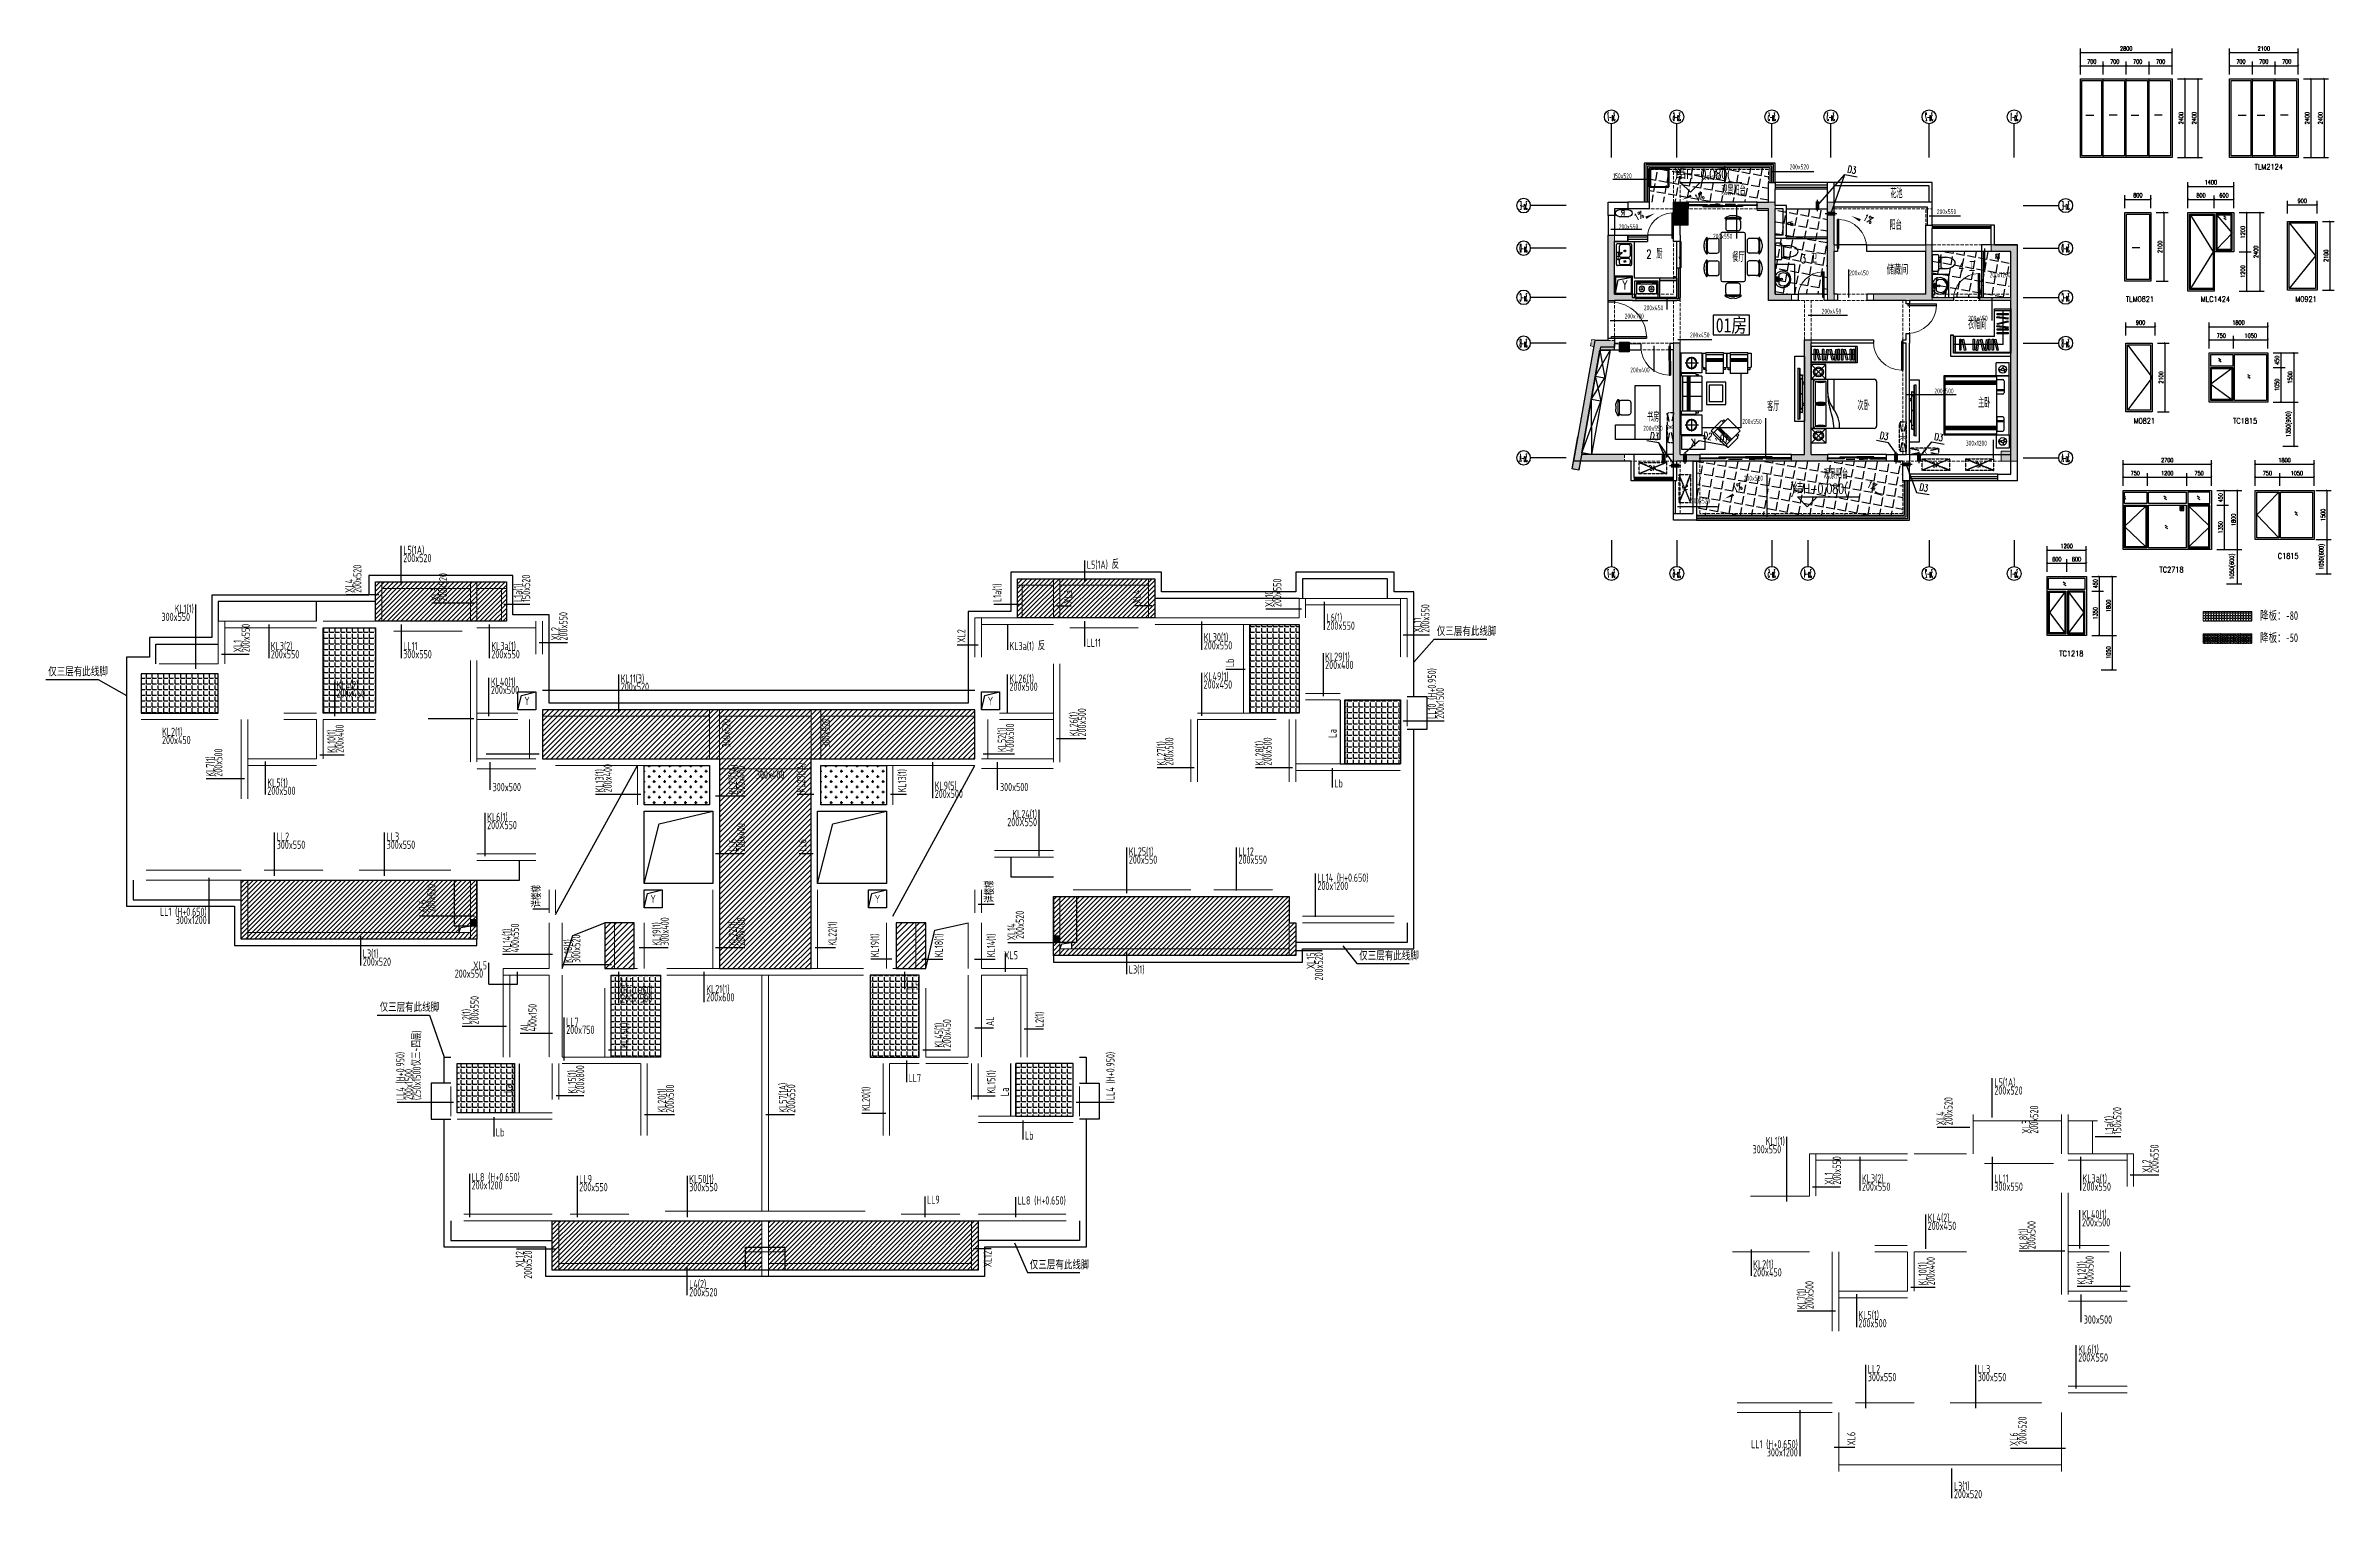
# Model space of a CAD drawing. Extents: x 184967 to 628822, y -100826 to 121332.
# Drawn here: x 268093 to 337964, y -56065 to -11735 of the extents above; entities that cross this region are included whole.
import ezdxf
from ezdxf.enums import TextEntityAlignment as Align

# ---------------------------------------------------------------- set-up
doc = ezdxf.new("R2010")
doc.units = 0
doc.header["$MEASUREMENT"] = 0
for name, pattern in [('$3$DASH', [0.35, 0.25, -0.1]), ('4#6#-tem-3F~31F$0$DASHED', [0.75, 0.5, -0.25]), ('DASH', [0.35, 0.25, -0.1]), ('HIDDEN', [0.375, 0.25, -0.125])]:
    doc.linetypes.add(name, pattern=pattern)
for name, color, linetype, lineweight in [('03-col-5F~23F$0$$0$COLU', 6, 'Continuous', 0), ('03-col-5F~23F$0$$0$COLU_HATCH', 251, 'Continuous', 0), ('4#6#-col-2F~31F$0$COLU', 7, 'Continuous', 0), ('4#6#-tem-3F~31F$0$BEAM', 4, '4#6#-tem-3F~31F$0$DASHED', 0), ('4#6#-tem-3F~31F$0$BEAM_CON', 4, 'Continuous', 0), ('4#6#-tem-3F~31F$0$S-PUB-COL', 6, 'Continuous', 0)]:
    doc.layers.add(name, color=color, linetype=linetype, lineweight=lineweight)
for name, color, linetype in [('03-tem-3~8F$0$S-T-LINE', 1, 'Continuous'), ('1-涂料1', 251, 'Continuous'), ('4#6#-tem-3F~31F$0$S-MOD-SLABHATCH', 150, 'Continuous'), ('4#6#-tem-3F~31F$0$S-PUB-COLHATCH', 8, 'Continuous'), ('4#6#-tem-3F~31F$0$S-T-BEAMNUM', 3, 'Continuous'), ('4#6#-tem-3F~31F$0$S-T-LINE', 1, 'Continuous'), ('4#6#-tem-3F~31F$0$S-T-SECTION', 7, 'Continuous'), ('4#6#-tem-3F~31F$0$S-W-DLINE', 1, 'Continuous'), ('4#6#-tem-3F~31F$0$S-W-LINE', 2, 'Continuous'), ('4#6#-tem-3F~31F$0$栏杆', 30, 'Continuous'), ('AXIS_TEXT', 7, 'Continuous'), ('by', 30, 'Continuous'), ('DIM_ELEV', 3, 'Continuous'), ('DIM_LEAD', 3, 'Continuous'), ('E-给水', 34, 'Continuous'), ('fur', 252, 'Continuous'), ('J_PCL', 12, 'Continuous'), ('KT', 8, 'DASH'), ('lvtry', 9, 'Continuous'), ('PS', 60, 'Continuous'), ('PUB_DIM', 3, 'Continuous'), ('PUB_TAB', 7, 'Continuous'), ('PUB_TEXT', 7, 'Continuous'), ('TEXT', 7, 'Continuous'), ('WALL', 145, 'Continuous'), ('WINDOW', 141, 'Continuous'), ('厨洁具', 8, 'Continuous'), ('机电设备', 34, 'HIDDEN'), ('栏杆', 4, 'Continuous'), ('热水器', 1, 'Continuous'), ('看线', 67, 'Continuous'), ('立面线', 7, 'Continuous'), ('降板填充', 251, 'Continuous')]:
    doc.layers.add(name, color=color, linetype=linetype)
doc.styles.add('-宋体', font='', dxfattribs={"width": 0.7})
doc.styles.add('4#6#-tem-3F~31F$0$23-tem-4F~10F$0$X', font='tssdeng.shx', dxfattribs={"width": 0.7, "bigfont": 'tssdchn.shx'})
doc.styles.add('4#6#-tem-3F~31F$0$X', font='tssdeng.shx', dxfattribs={"width": 0.7, "bigfont": 'tssdchn.shx'})
doc.styles.add('_TCH_AXIS', font='COMPLEX', dxfattribs={"bigfont": 'GBCBIG'})
doc.styles.add('_TCH_DIM', font='SIMPLEX', dxfattribs={"bigfont": 'GBCBIG'})
doc.styles.add('_TCH_DIM_T3', font='SIMPLEX', dxfattribs={"width": 0.705882, "bigfont": 'GBCBIG'})
doc.styles.add('_TCH_WDTABLE', font='SIMPLEX', dxfattribs={"bigfont": 'GBCBIG'})
doc.styles.add('COMPLEX', font='COMPLEX')
doc.styles.add('DIM_FONT', font='SIMPLEX.shx', dxfattribs={"width": 0.8})
doc.styles.add('ENGLISH', font='italict.shx')
doc.styles.add('LHZ', font='RS5.SHX', dxfattribs={"width": 0.7, "height": 2000, "bigfont": 'HZTXT.shx'})
doc.styles.add('ROMANS', font='romans.shx', dxfattribs={"width": 0.8, "bigfont": 'hztxt.shx'})
doc.styles.get("Standard").update_dxf_attribs({"font": 'gbenor.shx', "bigfont": 'gbcbig.shx'})
doc.styles.add('宋体', font='romans.shx', dxfattribs={"height": 2, "bigfont": 'gbcbig.shx'})
doc.styles.add('尺寸标注', font='txt.shx', dxfattribs={"width": 0.6, "height": 110})
doc.styles.get('-宋体').set_extended_font_data('SimSun')
doc.dimstyles.new('1-50', dxfattribs={"dimscale": 50, "dimtxt": 110, "dimasz": 1, "dimexe": 2, "dimexo": 2, "dimgap": 0.6, "dimtad": 1, "dimdec": 0, "dimrnd": 5, "dimtxsty": '尺寸标注', "dimblk": 'ARCHTICK', "dimcen": 2.5, "dimclrd": 251, "dimclre": 251, "dimclrt": 50, "dimadec": 0, "dimazin": 0, "dimtfac": 1, "dimtdec": 0, "dimtix": 1, "dimtmove": 2, "dimatfit": 3, "dimldrblk": 'DOT', "dimfxl": 0, "dimarcsym": 0})
doc.dimstyles.new('_TCH_ARCH&&50', dxfattribs={"dimtxt": 127.5, "dimasz": 50, "dimexe": 125, "dimexo": 150, "dimgap": 61.25, "dimtad": 1, "dimdec": 0, "dimzin": 0, "dimdsep": 46, "dimtxsty": '_TCH_DIM_T3', "dimblk": 'ARCHTICK', "dimcen": 0.09, "dimclrt": 7, "dimazin": 2, "dimtfac": 1, "dimtdec": 0, "dimtix": 1, "dimtmove": 2, "dimatfit": 3, "dimfxl": 0, "dimtolj": 1, "dimtzin": 0, "dimarcsym": 0})
pattern_1 = [(0, (188049.2, 11051.96), (0, 174.625), [127, -47.625]), (90, (188049.2, 11051.96), (-174.625, 1e-14), [127, -47.625])]
pattern_2 = [(0, (188049.2, 11051.96), (158.75, 158.75), [79.375, -238.125]), (90, (188088.89, 11012.27), (-158.75, 158.75), [79.375, -238.125])]
pattern_3 = [(45, (188049.2, 11051.96), (-70.71068, 70.71068), [])]
pattern_4 = [(80, (-815572.14, -92279.5), (-343.94411, 60.64663), [254, -95.25]), (170, (-815572.14, -92279.5), (-60.64663, -343.94411), [254, -95.25])]

msp = doc.modelspace()

# ---------------------------------------------------------------- texts
at = {"color": 1, "linetype": 'ByBlock', "style": '-宋体', "width": 0.8}
msp.add_text('01房', height=437.5, rotation=359.995255, dxfattribs=at).set_placement((319081.5, -20480.5))
at = {"layer": '4#6#-tem-3F~31F$0$S-T-BEAMNUM', "style": '4#6#-tem-3F~31F$0$23-tem-4F~10F$0$X', "width": 0.7}
for s, p in [('L5(1A)', (279008.6, -27246.1)), ('L5(1A) 反', (299880, -27695.4)), ('L6(1)', (307194, -29310.5)), ('KL3(2)', (274964.6, -30179.7)), ('LL11', (279007, -30179.7)), ('KL3a(1)', (281698.4, -30179.7)), ('KL3a(1) 反', (297517.3, -30179.7)), ('LL11', (299870.7, -30079.7)), ('KL30(1)', (303450.3, -29910.5)), ('KL29(1)', (307154.9, -30504.5)), ('KL4(2)', (276970.5, -31376.3)), ('KL40(1)', (281684.2, -31271.5)), ('KL11(3)', (285651.2, -31171.5)), ('KL26(1)', (297516, -31171.5)), ('KL49(1)', (303443.7, -31104.5)), ('KL2(1)', (271643.3, -32797.5)), ('KL5(1)', (274858, -34347.9)), ('KL9(5)', (295233.7, -34439.9)), ('Lb', (307434, -34369.2)), ('KL6(1)', (281568.6, -35395.4)), ('LL2', (275144.5, -35995.4)), ('LL3', (278500.3, -35995.4)), ('KL25(1)', (301160.9, -36450.2)), ('LL12', (304509.6, -36450.2)), ('LL14 (H+0.650)', (306918.8, -37250.2)), ('L3(1)', (277773.8, -39564.9)), ('L3(1)', (301160.9, -40051.2)), ('(H+0.950)', (285656.1, -40685.6)), ('LL5', (285656.1, -40435.6)), ('KL21(1)', (288259.6, -40650)), ('LL5', (294384, -40532.5)), ('LL7', (283981.8, -41642.6)), ('LL7', (294435.9, -43362.1)), ('Lb', (281834.2, -45019.2)), ('Lb', (297991.6, -45119.2)), ('LL8 (H+0.650)', (281095.7, -46388.8)), ('LL9', (284381.6, -46446.1)), ('KL50(1)', (287738, -46446.1)), ('LL9', (294998.9, -47075.8)), ('LL8 (H+0.650)', (297766.6, -47102.3)), ('L4(2)', (287739.3, -49651.2))]:
    msp.add_text(s, height=250, dxfattribs=at).set_placement(p)
for s, p in [('XL4', (277482.3, -28433.8)), ('XL3', (280096.8, -28688.5)), ('L1a(1)', (282633.1, -28712)), ('L1a(1)', (297267.1, -28712)), ('XL3', (299431.2, -28761.9)), ('XL4', (301526.7, -28761.9)), ('XL10', (305566.3, -28864.4)), ('XL11', (310088.3, -29646.4)), ('XL1', (274072.7, -30245.3)), ('XL2', (283772.7, -29886.3)), ('XL2', (296171.2, -29954.5)), ('Lb', (304371.2, -30698.5)), ('LL10 (H+0.950)', (310537.1, -32279.4)), ('KL26(1)', (299601.6, -32813.7)), ('KL10(1)', (276940.4, -33315.7)), ('KL52(1)', (297409.8, -33291.4)), ('KL7(1)', (273237.9, -34044)), ('KL27(1)', (302272.4, -33704.6)), ('KL28(1)', (305272.4, -33704.6)), ('KL13(1)', (285125.3, -34521.8)), ('KL23(1A)', (289194.4, -34575.9)), ('KL23(1A)', (291280.4, -34527.8)), ('KL13(1)', (294362.8, -34521.8)), ('LL6', (289194.4, -36330)), ('LL6', (291312.9, -36330)), ('详楼梯', (283212.1, -38034.5)), ('详楼梯', (297042.2, -37891.4)), ('XL6', (279727, -38222.7)), ('KL14(1)', (282292.8, -39403.6)), ('KL18(1)', (284163.7, -39726.5)), ('KL19(1)', (286865.2, -39203)), ('KL22(1)', (289194.4, -39203)), ('KL22(1)', (292237.2, -39203)), ('KL19(1)', (293531.1, -39551.3)), ('KL18(1)', (295484.9, -39551.3)), ('KL14(1)', (297079.8, -39551.3)), ('XL14', (297699.7, -39036.8)), ('L2(1)', (281059.4, -41602.8)), ('AL', (282829.2, -41817)), ('KL45(1)', (285884.4, -42317.5)), ('KL45(1)', (295484.4, -42314.9)), ('AL', (297044.6, -41651.4)), ('L2(1)', (298557, -41688)), ('LL4 (H+0.950)', (279043.9, -43912.8)), ('LL4 (H+0.950)', (300724.6, -43912.8)), ('KL15(1)', (284284.4, -43714.4)), ('KL15(1)', (297084.2, -43718.5)), ('KL20(1)', (287026.2, -44299.9)), ('KL57(1A)', (290726.2, -44299.9)), ('KL20(1)', (293259.7, -44247.8))]:
    msp.add_text(s, height=250, rotation=90, dxfattribs=at).set_placement(p)
for s, p in [('KL1(1)', (272612.6, -29038.8)), ('KL24(1)', (298358.8, -35304.3)), ('LL1 (H+0.650)', (273006.7, -38290.7)), ('XL5', (281561.3, -39926.9)), ('XL5', (297775.7, -39615.4))]:
    msp.add_text(s, height=250, dxfattribs=at).set_placement(p, align=Align.RIGHT)
at = {"layer": '4#6#-tem-3F~31F$0$S-T-BEAMNUM', "style": '4#6#-tem-3F~31F$0$X', "width": 0.8}
for p in [(307380, -32857.3), (282194, -43694.6), (297372.4, -43798.1)]:
    msp.add_text('La', height=250, rotation=90, dxfattribs=at).set_placement(p, align=Align.MIDDLE_LEFT)
at = {"layer": '4#6#-tem-3F~31F$0$S-T-BEAMNUM', "style": '4#6#-tem-3F~31F$0$23-tem-4F~10F$0$X', "width": 0.7}
for s, p in [('XL15', (306839.4, -39406)), ('XL12', (282690.4, -48521.9)), ('XL12', (296974.9, -48513.6))]:
    msp.add_text(s, height=250, rotation=90, dxfattribs=at).set_placement(p, align=Align.RIGHT)
at = {"layer": '4#6#-tem-3F~31F$0$S-T-SECTION', "color": 2, "style": '4#6#-tem-3F~31F$0$23-tem-4F~10F$0$X', "width": 0.7}
for s, p in [('200x520 ', (321338.4, -15505.1)), ('150x520 ', (315946.2, -15779.3)), ('200x520 ', (318639.8, -15827.2)), ('200x550', (325831.1, -16870.7)), ('200x550', (316120.9, -17329.2)), ('200x550 ', (318995.8, -17621.9)), ('200x450 ', (323155.4, -18742.1)), ('200x700', (316301.3, -20059.2)), ('200x450', (316886, -19805.7)), ('200x450 ', (326789.1, -20123.7)), ('200x450', (318295.8, -20634.6)), ('200x400 ', (316472.1, -21703.3)), ('200x500 ', (325756.8, -22345.5)), ('200x550', (316869.2, -23482.6)), ('200x550', (319891, -23274.9)), ('300x1200', (326715.9, -23938.1)), ('200x520 ', (319937.9, -25005.6)), ('200x520 ', (318324.7, -25699.8))]:
    msp.add_text(s, height=150, dxfattribs=at).set_placement(p)
for s, p in [('200x1200', (328083.9, -18801.2)), ('200x450 ', (322988.6, -19910.7))]:
    msp.add_text(s, height=150, dxfattribs=at).set_placement(p, align=Align.RIGHT)
at = {"layer": '4#6#-tem-3F~31F$0$S-T-SECTION', "style": '4#6#-tem-3F~31F$0$23-tem-4F~10F$0$X', "width": 0.7}
for s, p in [('200x520 ', (279008.6, -27496.1)), ('200x550', (307194, -29560.5)), ('200x550', (303450.3, -30160.5)), ('200x550 ', (274964.6, -30429.7)), ('300x550 ', (279007, -30429.7)), ('200x550 ', (281698.4, -30429.7)), ('200x400', (307154.9, -30754.5)), ('200x450 ', (276970.5, -31626.3)), ('200x500 ', (281684.2, -31521.5)), ('200x520', (285651.2, -31421.5)), ('200x500', (297516, -31421.5)), ('200x450', (303443.7, -31354.5)), ('200x450 ', (271643.3, -33047.5)), ('300x500', (281737.5, -34485.9)), ('300x400 ', (289774.8, -34102.9)), ('300x500', (297227.7, -34481.7)), ('200x500 ', (274858, -34597.9)), ('200x500 ', (295233.7, -34689.9)), ('200X550', (281568.6, -35645.4)), ('300x550', (275144.5, -36245.4)), ('300x550', (278500.3, -36245.4)), ('200x550', (301160.9, -36700.2)), ('200x550', (304509.6, -36700.2)), ('200x1200', (306918.8, -37500.2)), ('200x520 ', (277773.8, -39814.9)), ('200x1500 ', (285656.1, -40935.6)), ('200x600', (288259.6, -40900)), ('200x750', (283981.8, -41892.6)), ('200x1200 ', (281095.7, -46638.8)), ('200x550', (284381.6, -46696.1)), ('300x550', (287738, -46696.1)), ('200x520 ', (287739.3, -49901.2))]:
    msp.add_text(s, height=250, dxfattribs=at).set_placement(p)
for s, p in [('200x520', (277732.3, -28433.8)), ('200x520', (280346.8, -28688.5)), ('150x520', (282883.1, -28712)), ('200x550 ', (305816.3, -28864.4)), ('200x550', (284022.7, -29886.3)), ('200x550 ', (310338.3, -29646.4)), ('200x550', (274322.7, -30245.3)), ('200x1500', (310787.1, -32279.4)), ('200x500', (299851.6, -32813.7)), ('200x400 ', (277190.4, -33315.7)), ('300x520', (288995, -33147.6)), ('300x520', (292029.6, -33147.6)), ('400x500', (297659.8, -33291.4)), ('200x500 ', (273487.9, -34044)), ('200x500', (302522.4, -33704.6)), ('200x500', (305522.4, -33704.6)), ('200x400', (285375.3, -34521.8)), ('300x400', (289444.4, -34575.9)), ('200x400', (289444.4, -36330)), ('300x400', (287115.2, -39203)), ('200x400', (289444.4, -39203)), ('400x550', (282542.8, -39403.6)), ('300x520', (284413.7, -39726.5)), ('200x550 ', (281309.4, -41602.8)), ('400x150', (283079.2, -41817)), ('200x450', (295734.4, -42314.9)), ('(250x1500仅三~四层)', (279543.9, -43912.8)), ('200x1500', (279293.9, -43912.8)), ('200x800', (284534.4, -43714.4)), ('200x500', (287276.2, -44299.9)), ('200x550', (290976.2, -44299.9))]:
    msp.add_text(s, height=250, rotation=90, dxfattribs=at).set_placement(p)
for s, p in [('300x550 ', (272612.6, -29288.8)), ('200X550', (298358.8, -35554.3)), ('300x1200', (273006.7, -38540.7)), ('200x550 ', (281561.3, -40176.9))]:
    msp.add_text(s, height=250, dxfattribs=at).set_placement(p, align=Align.RIGHT)
for p in [(279989.8, -37205.6), (297958.9, -38019.7), (307089.4, -39287.7), (282940.4, -48393.3)]:
    msp.add_text('200x520 ', height=250, rotation=90, dxfattribs=at).set_placement(p, align=Align.RIGHT)
at = {"layer": '4#6#-tem-3F~31F$0$S-W-DLINE', "style": '4#6#-tem-3F~31F$0$23-tem-4F~10F$0$X', "width": 0.7}
for p in [(282706.4, -31852.7), (296856.4, -31852.7), (286556.4, -37902.7), (293406.4, -37902.7)]:
    msp.add_text('Y', height=250, dxfattribs=at).set_placement(p)
at = {"layer": '4#6#-tem-3F~31F$0$栏杆', "style": '4#6#-tem-3F~31F$0$X', "width": 0.8}
for p in [(310563.1, -29618), (268168.3, -30849.7), (308194.6, -39522.1), (278286.2, -41090.9), (298137.3, -48952.8)]:
    msp.add_text('仅三层有此线脚', height=250, dxfattribs=at).set_placement(p, align=Align.MIDDLE_LEFT)
at = {"layer": 'PUB_TAB', "style": '_TCH_WDTABLE', "width": 0.705882}
for s, p in [('TLM2124', (335533.8, -15514.7)), ('TLM0821', (331601.7, -19551.9)), ('MLC1424', (333890.2, -19551.9)), ('M0921', (336777.5, -19551.9)), ('M0821', (331839.4, -23266.5)), ('TC1815', (334875.7, -23266.5)), ('C1815', (336240.7, -27390.3)), ('TC2718', (332627.8, -27808)), ('TC1218', (329569, -30368.2))]:
    msp.add_text(s, height=170, dxfattribs=at).set_placement(p)
at = {"layer": 'PUB_TEXT', "style": '_TCH_DIM', "width": 0.705882}
for s, p in [(')', (317800.3, -15799.3)), ('H-0.080(', (318186.1, -15799.3)), (')', (321371.4, -25400.7)), ('H-0.080(', (321757.1, -25400.7))]:
    msp.add_text(s, height=297.5, dxfattribs=at).set_placement(p)
at = {"layer": 'PUB_TEXT', "style": '_TCH_DIM'}
for p in [(317874.1, -15799.3), (321445.1, -25400.7)]:
    msp.add_text('结', height=337.6, dxfattribs=at).set_placement(p)
at = {"layer": 'PUB_TEXT', "style": '_TCH_DIM', "width": 0.705882}
for s, rotation, p in [('D3', 350, (323091.5, -15599.3)), ('1%', 23.492229, (318492.4, -16499.6)), ('1%', 26.510492, (316656.2, -17080.9)), ('1%', 333.489508, (323563.6, -17049.3)), ('D3', 350, (317061, -23730.2)), ('D2', 350, (318688.8, -23725.4)), ('D1', 350, (319185.2, -23813)), ('D3', 350, (324074.8, -23724.3)), ('D3', 350, (325742.7, -23761.6)), ('1%', 24.262334, (319659.6, -25368.6)), ('1%', 335.737666, (323679.4, -25197.1)), ('D3', 350, (325286.2, -25300.8))]:
    msp.add_text(s, height=212.5, rotation=rotation, dxfattribs=at).set_placement(p)
at = {"layer": 'PUB_TEXT', "style": '_TCH_DIM'}
msp.add_text('、', height=241.1, rotation=350, dxfattribs=at).set_placement((319034.5, -23786.4))
at = {"layer": 'TEXT', "style": '宋体', "width": 0.7}
for s, height, p in [('观景阳台', 265.82, (319251.7, -16291.3)), ('花池', 265.82, (324414.7, -16379)), ('阳台', 265.82, (324387.1, -17350.5)), ('2', 265.8, (316961.5, -18226.4)), ('厨', 265.8, (317267.9, -18226.4)), ('餐厅', 265.82, (319585.2, -18328.1)), ('3', 265.8, (321678.5, -18365.8)), ('卫', 265.8, (321984.9, -18365.8)), ('储藏间', 310.13, (324303.9, -18719.8)), ('4', 265.8, (326497.8, -18615.7)), ('卫', 265.8, (326813.1, -18615.7)), ('衣帽间', 265.82, (326782.5, -20385.2)), ('书房', 265.82, (316983.6, -23206.9)), ('客厅', 265.82, (320649.4, -22876.6)), ('次卧', 265.82, (323409.5, -22856.3)), ('主卧', 265.82, (327089.3, -22777.1)), ('观景阳台', 265.82, (322373.9, -24950.3))]:
    msp.add_text(s, height=height, dxfattribs=at).set_placement(p)
at = {"layer": 'TEXT', "color": 2, "style": '-宋体', "width": 0.7}
for s, p in [('降板：-80', (335698, -29256)), ('降板：-50', (335698, -29932.5))]:
    msp.add_text(s, height=265.82, dxfattribs=at).set_placement(p)

# ---------------------------------------------------------------- blocks, each defined once
blk = doc.blocks.new('jjjf')
at = {"layer": '4#6#-tem-3F~31F$0$BEAM'}
for p, q in [((337601, -30599), (337601, -29299)), ((337601, -29499), (340401, -29499)), ((342751, -29599), (344851, -29599)), ((345101, -30499), (345101, -33599)), ((345301, -30499), (345301, -33599)), ((339401, -32099), (340401, -32099)), ((337401, -32299), (335051, -32299)), ((338101, -34716), (338101, -32299)), ((338301, -34716), (338301, -32299)), ((339401, -32299), (340401, -32299)), ((340401, -32299), (340401, -33499)), ((340601, -32299), (342201, -32299)), ((340601, -32299), (340601, -33499)), ((346901, -32299), (346901, -33499)), ((340401, -33499), (338301, -33499)), ((347101, -33499), (345301, -33499)), ((340401, -33699), (338301, -33699)), ((347101, -33799), (345301, -33799)), ((338801, -36899), (340601, -36899)), ((341701, -36899), (344501, -36899))]:
    blk.add_line(p, q, dxfattribs=at)
at = {"layer": '4#6#-tem-3F~31F$0$BEAM_CON'}
for p, q in [((342401, -29299), (342401, -28099)), ((345101, -28299), (342401, -28299)), ((345101, -29299), (345101, -28099)), ((345301, -29299), (345301, -28099)), ((346201, -28299), (345301, -28299)), ((346051, -28299), (346051, -29299)), ((337401, -29299), (340401, -29299)), ((337401, -30599), (337401, -29299)), ((340601, -29299), (342201, -29299)), ((345301, -29299), (347301, -29299)), ((347101, -30299), (347101, -29299)), ((347301, -30299), (347301, -29299)), ((345301, -29499), (347101, -29499)), ((335601, -30599), (337401, -30599)), ((345301, -32099), (346551, -32099)), ((345301, -32299), (346551, -32299)), ((335201, -36899), (338101, -36899)), ((347101, -36399), (345301, -36399)), ((347101, -36599), (345301, -36599)), ((335201, -37199), (338101, -37199))]:
    blk.add_line(p, q, dxfattribs=at)
for points in [[(338301, -37199), (338301, -38999)], [(345101, -37199), (345101, -38999)], [(338301, -38799), (345101, -38799)]]:
    blk.add_lwpolyline(points, dxfattribs=at)
at = {"layer": '4#6#-tem-3F~31F$0$S-T-LINE'}
for p, q in [((342988, -28199), (342988, -26996)), ((342301, -28496), (341303, -28496)), ((336717, -30756), (336717, -28789)), ((346125, -28775), (346912, -28775)), ((338944, -29399), (338944, -30420)), ((342987, -29399), (342987, -30420)), ((345678, -29399), (345678, -30420)), ((347201, -29949), (348067, -29949)), ((337501, -30308), (338350, -30308)), ((340950, -31154), (340950, -32199)), ((345664, -32196), (345664, -31021)), ((345201, -32278), (343808, -32278)), ((340503, -33378), (341242, -33378)), ((347201, -33354), (345583, -33354)), ((338201, -34106), (337030, -34106)), ((338838, -33583), (338838, -34590)), ((345704, -34444), (345704, -33599)), ((345548, -36466), (345548, -35145)), ((339124, -37066), (339124, -35745)), ((342480, -37066), (342480, -35745)), ((337111, -37128), (337111, -38531)), ((338787, -38271), (338157, -38271)), ((343546, -38285), (345226, -38285)), ((341753, -39809), (341753, -38913))]:
    blk.add_line(p, q, dxfattribs=at)
at = {"layer": '4#6#-tem-3F~31F$0$S-T-BEAMNUM', "style": '4#6#-tem-3F~31F$0$23-tem-4F~10F$0$X', "width": 0.7}
for s, p in [('L5(1A)', (343051, -27246)), ('KL3(2)', (339007, -30180)), ('LL11', (343049, -30180)), ('KL3a(1)', (345741, -30180)), ('KL4(2)', (341013, -31376)), ('KL40(1)', (345726, -31271)), ('KL2(1)', (335685, -32798)), ('KL5(1)', (338900, -34348)), ('KL6(1)', (345611, -35395)), ('LL2', (339187, -35995)), ('LL3', (342542, -35995)), ('L3(1)', (341816, -39565))]:
    blk.add_text(s, height=250, dxfattribs=at).set_placement(p)
for s, p in [('XL4', (341524, -28434)), ('XL3', (344139, -28689)), ('L1a(1)', (346675, -28712)), ('XL1', (338115, -30245)), ('XL2', (347815, -29886)), ('KL8(1)', (344058, -32215)), ('KL10(1)', (340983, -33316)), ('KL12(1)', (345833, -33291)), ('KL7(1)', (337280, -34044)), ('XL6', (338807, -38209)), ('XL6', (343769, -38223))]:
    blk.add_text(s, height=250, rotation=90, dxfattribs=at).set_placement(p)
for s, p in [('KL1(1)', (336655, -29039)), ('LL1 (H+0.650)', (337049, -38291))]:
    blk.add_text(s, height=250, dxfattribs=at).set_placement(p, align=Align.RIGHT)
at = {"layer": '4#6#-tem-3F~31F$0$S-T-SECTION', "style": '4#6#-tem-3F~31F$0$23-tem-4F~10F$0$X', "width": 0.7}
for s, p in [('200x520 ', (343051, -27496)), ('200x550 ', (339007, -30430)), ('300x550 ', (343049, -30430)), ('200x550 ', (345741, -30430)), ('200x450 ', (341013, -31626)), ('200x500 ', (345726, -31521)), ('200x450 ', (335685, -33048)), ('300x500', (345780, -34486)), ('200x500 ', (338900, -34598)), ('200X550', (345611, -35645)), ('300x550', (339187, -36245)), ('300x550', (342542, -36245)), ('200x520 ', (341816, -39815))]:
    blk.add_text(s, height=250, dxfattribs=at).set_placement(p)
for s, p in [('200x520', (341774, -28434)), ('200x520', (344389, -28689)), ('150x520', (346925, -28712)), ('200x550', (348065, -29886)), ('200x550', (338365, -30245)), ('200x500', (344308, -32215)), ('200x400 ', (341233, -33316)), ('400x500', (346083, -33291)), ('200x500 ', (337530, -34044))]:
    blk.add_text(s, height=250, rotation=90, dxfattribs=at).set_placement(p)
for s, p in [('300x550 ', (336655, -29289)), ('300x1200', (337049, -38541))]:
    blk.add_text(s, height=250, dxfattribs=at).set_placement(p, align=Align.RIGHT)
blk.add_text('200x520 ', height=250, rotation=90, dxfattribs=at).set_placement((344032, -37206), align=Align.RIGHT)
blk = doc.blocks.new('kkl')
at = {"layer": '4#6#-tem-3F~31F$0$S-T-LINE'}
blk.add_line((252323, -32222), (252323, -33032), dxfattribs=at)
at = {"layer": 'E-给水', "color": 55, "linetype": 'ByBlock'}
blk.add_blockref('jjjf', (-83300, 0), dxfattribs=at)
blk = doc.blocks.new('_ArchTick')
at = {"color": 0, "linetype": 'ByBlock', "const_width": 0.4}
blk.add_lwpolyline([(-0.5, -0.5), (0.5, 0.5)], dxfattribs=at)
blk = doc.blocks.new('*D1826')
at = {"layer": 'Defpoints', "color": 0, "transparency": 16777216}
for p in [(333319, -12743), (333812, -12743), (333319, -15143)]:
    blk.add_point(p, dxfattribs=at)
at = {"layer": 'PUB_DIM', "color": 0, "lineweight": -2, "transparency": 16777216}
for p, q in [((333469, -12743), (333937, -12743)), ((333812, -15143), (333812, -12743)), ((333469, -15143), (333937, -15143))]:
    blk.add_line(p, q, dxfattribs=at)
at = {"layer": 'PUB_DIM', "color": 0, "lineweight": -2, "transparency": 16777216, "xscale": 50, "yscale": 50, "zscale": 50}
for p, rotation in [((333812, -12743), 90), ((333812, -15143), 270)]:
    blk.add_blockref('_ArchTick', p, dxfattribs=dict(at, rotation=rotation))
at = {"layer": 'PUB_DIM', "color": 7, "transparency": 16777216, "insert": (333687, -13943), "char_height": 127.5, "attachment_point": 5, "rotation": 90, "style": '_TCH_DIM_T3'}
blk.add_mtext('\\A1;2400', dxfattribs=at)
blk = doc.blocks.new('*D1827')
at = {"layer": 'Defpoints', "color": 0, "transparency": 16777216}
for p in [(330212, -12458), (333012, -11943), (333012, -12458)]:
    blk.add_point(p, dxfattribs=at)
at = {"layer": 'PUB_DIM', "color": 0, "lineweight": -2, "transparency": 16777216}
for p, q in [((330212, -12308), (330212, -11818)), ((333012, -12308), (333012, -11818)), ((330212, -11943), (333012, -11943))]:
    blk.add_line(p, q, dxfattribs=at)
at = {"layer": 'PUB_DIM', "color": 0, "lineweight": -2, "transparency": 16777216, "xscale": 50, "yscale": 50, "zscale": 50, "rotation": 180}
blk.add_blockref('_ArchTick', (330212, -11943), dxfattribs=at)
at = {"layer": 'PUB_DIM', "color": 0, "lineweight": -2, "transparency": 16777216, "xscale": 50, "yscale": 50, "zscale": 50}
blk.add_blockref('_ArchTick', (333012, -11943), dxfattribs=at)
at = {"layer": 'PUB_DIM', "color": 7, "transparency": 16777216, "insert": (331612, -11818), "char_height": 127.5, "attachment_point": 5, "style": '_TCH_DIM_T3'}
blk.add_mtext('\\A1;2800', dxfattribs=at)
blk = doc.blocks.new('*D1828')
at = {"layer": 'Defpoints', "color": 0, "transparency": 16777216}
for p in [(330912, -12343), (330212, -12759), (330912, -12759)]:
    blk.add_point(p, dxfattribs=at)
at = {"layer": 'PUB_DIM', "color": 0, "lineweight": -2, "transparency": 16777216}
for p, q in [((330212, -12609), (330212, -12218)), ((330212, -12343), (330912, -12343)), ((330912, -12609), (330912, -12218))]:
    blk.add_line(p, q, dxfattribs=at)
at = {"layer": 'PUB_DIM', "color": 0, "lineweight": -2, "transparency": 16777216, "xscale": 50, "yscale": 50, "zscale": 50, "rotation": 180}
blk.add_blockref('_ArchTick', (330212, -12343), dxfattribs=at)
at = {"layer": 'PUB_DIM', "color": 0, "lineweight": -2, "transparency": 16777216, "xscale": 50, "yscale": 50, "zscale": 50}
blk.add_blockref('_ArchTick', (330912, -12343), dxfattribs=at)
at = {"layer": 'PUB_DIM', "color": 7, "transparency": 16777216, "insert": (330562, -12218), "char_height": 127.5, "attachment_point": 5, "style": '_TCH_DIM_T3'}
blk.add_mtext('\\A1;700', dxfattribs=at)
blk = doc.blocks.new('*D1829')
at = {"layer": 'Defpoints', "color": 0, "transparency": 16777216}
for p in [(331612, -12343), (330912, -12759), (331612, -12759)]:
    blk.add_point(p, dxfattribs=at)
at = {"layer": 'PUB_DIM', "color": 0, "lineweight": -2, "transparency": 16777216}
for p, q in [((330912, -12609), (330912, -12218)), ((330912, -12343), (331612, -12343)), ((331612, -12609), (331612, -12218))]:
    blk.add_line(p, q, dxfattribs=at)
at = {"layer": 'PUB_DIM', "color": 0, "lineweight": -2, "transparency": 16777216, "xscale": 50, "yscale": 50, "zscale": 50, "rotation": 180}
blk.add_blockref('_ArchTick', (330912, -12343), dxfattribs=at)
at = {"layer": 'PUB_DIM', "color": 0, "lineweight": -2, "transparency": 16777216, "xscale": 50, "yscale": 50, "zscale": 50}
blk.add_blockref('_ArchTick', (331612, -12343), dxfattribs=at)
at = {"layer": 'PUB_DIM', "color": 7, "transparency": 16777216, "insert": (331262, -12218), "char_height": 127.5, "attachment_point": 5, "style": '_TCH_DIM_T3'}
blk.add_mtext('\\A1;700', dxfattribs=at)
blk = doc.blocks.new('*D1830')
at = {"layer": 'Defpoints', "color": 0, "transparency": 16777216}
for p in [(332312, -12343), (331612, -12759), (332312, -12759)]:
    blk.add_point(p, dxfattribs=at)
at = {"layer": 'PUB_DIM', "color": 0, "lineweight": -2, "transparency": 16777216}
for p, q in [((331612, -12609), (331612, -12218)), ((331612, -12343), (332312, -12343)), ((332312, -12609), (332312, -12218))]:
    blk.add_line(p, q, dxfattribs=at)
at = {"layer": 'PUB_DIM', "color": 0, "lineweight": -2, "transparency": 16777216, "xscale": 50, "yscale": 50, "zscale": 50, "rotation": 180}
blk.add_blockref('_ArchTick', (331612, -12343), dxfattribs=at)
at = {"layer": 'PUB_DIM', "color": 0, "lineweight": -2, "transparency": 16777216, "xscale": 50, "yscale": 50, "zscale": 50}
blk.add_blockref('_ArchTick', (332312, -12343), dxfattribs=at)
at = {"layer": 'PUB_DIM', "color": 7, "transparency": 16777216, "insert": (331962, -12218), "char_height": 127.5, "attachment_point": 5, "style": '_TCH_DIM_T3'}
blk.add_mtext('\\A1;700', dxfattribs=at)
blk = doc.blocks.new('*D1831')
at = {"layer": 'Defpoints', "color": 0, "transparency": 16777216}
for p in [(333012, -12343), (332312, -12759), (333012, -12759)]:
    blk.add_point(p, dxfattribs=at)
at = {"layer": 'PUB_DIM', "color": 0, "lineweight": -2, "transparency": 16777216}
for p, q in [((332312, -12609), (332312, -12218)), ((332312, -12343), (333012, -12343)), ((333012, -12609), (333012, -12218))]:
    blk.add_line(p, q, dxfattribs=at)
at = {"layer": 'PUB_DIM', "color": 0, "lineweight": -2, "transparency": 16777216, "xscale": 50, "yscale": 50, "zscale": 50, "rotation": 180}
blk.add_blockref('_ArchTick', (332312, -12343), dxfattribs=at)
at = {"layer": 'PUB_DIM', "color": 0, "lineweight": -2, "transparency": 16777216, "xscale": 50, "yscale": 50, "zscale": 50}
blk.add_blockref('_ArchTick', (333012, -12343), dxfattribs=at)
at = {"layer": 'PUB_DIM', "color": 7, "transparency": 16777216, "insert": (332662, -12218), "char_height": 127.5, "attachment_point": 5, "style": '_TCH_DIM_T3'}
blk.add_mtext('\\A1;700', dxfattribs=at)
blk = doc.blocks.new('*D1832')
at = {"layer": 'Defpoints', "color": 0, "transparency": 16777216}
for p in [(333025, -12743), (333412, -12743), (333025, -15143)]:
    blk.add_point(p, dxfattribs=at)
at = {"layer": 'PUB_DIM', "color": 0, "lineweight": -2, "transparency": 16777216}
for p, q in [((333175, -12743), (333537, -12743)), ((333412, -15143), (333412, -12743)), ((333175, -15143), (333537, -15143))]:
    blk.add_line(p, q, dxfattribs=at)
at = {"layer": 'PUB_DIM', "color": 0, "lineweight": -2, "transparency": 16777216, "xscale": 50, "yscale": 50, "zscale": 50}
for p, rotation in [((333412, -12743), 90), ((333412, -15143), 270)]:
    blk.add_blockref('_ArchTick', p, dxfattribs=dict(at, rotation=rotation))
at = {"layer": 'PUB_DIM', "color": 7, "transparency": 16777216, "insert": (333287, -13943), "char_height": 127.5, "attachment_point": 5, "rotation": 90, "style": '_TCH_DIM_T3'}
blk.add_mtext('\\A1;2400', dxfattribs=at)
blk = doc.blocks.new('*D1833')
at = {"layer": 'Defpoints', "color": 0, "transparency": 16777216}
for p in [(337171, -12743), (337664, -12743), (337171, -15143)]:
    blk.add_point(p, dxfattribs=at)
at = {"layer": 'PUB_DIM', "color": 0, "lineweight": -2, "transparency": 16777216}
for p, q in [((337321, -12743), (337789, -12743)), ((337664, -15143), (337664, -12743)), ((337321, -15143), (337789, -15143))]:
    blk.add_line(p, q, dxfattribs=at)
at = {"layer": 'PUB_DIM', "color": 0, "lineweight": -2, "transparency": 16777216, "xscale": 50, "yscale": 50, "zscale": 50}
for p, rotation in [((337664, -12743), 90), ((337664, -15143), 270)]:
    blk.add_blockref('_ArchTick', p, dxfattribs=dict(at, rotation=rotation))
at = {"layer": 'PUB_DIM', "color": 7, "transparency": 16777216, "insert": (337539, -13943), "char_height": 127.5, "attachment_point": 5, "rotation": 90, "style": '_TCH_DIM_T3'}
blk.add_mtext('\\A1;2400', dxfattribs=at)
blk = doc.blocks.new('*D1834')
at = {"layer": 'Defpoints', "color": 0, "transparency": 16777216}
for p in [(334764, -12458), (336864, -11943), (336864, -12458)]:
    blk.add_point(p, dxfattribs=at)
at = {"layer": 'PUB_DIM', "color": 0, "lineweight": -2, "transparency": 16777216}
for p, q in [((334764, -12308), (334764, -11818)), ((336864, -12308), (336864, -11818)), ((334764, -11943), (336864, -11943))]:
    blk.add_line(p, q, dxfattribs=at)
at = {"layer": 'PUB_DIM', "color": 0, "lineweight": -2, "transparency": 16777216, "xscale": 50, "yscale": 50, "zscale": 50, "rotation": 180}
blk.add_blockref('_ArchTick', (334764, -11943), dxfattribs=at)
at = {"layer": 'PUB_DIM', "color": 0, "lineweight": -2, "transparency": 16777216, "xscale": 50, "yscale": 50, "zscale": 50}
blk.add_blockref('_ArchTick', (336864, -11943), dxfattribs=at)
at = {"layer": 'PUB_DIM', "color": 7, "transparency": 16777216, "insert": (335814, -11818), "char_height": 127.5, "attachment_point": 5, "style": '_TCH_DIM_T3'}
blk.add_mtext('\\A1;2100', dxfattribs=at)
blk = doc.blocks.new('*D1835')
at = {"layer": 'Defpoints', "color": 0, "transparency": 16777216}
for p in [(335464, -12343), (334764, -12759), (335464, -12759)]:
    blk.add_point(p, dxfattribs=at)
at = {"layer": 'PUB_DIM', "color": 0, "lineweight": -2, "transparency": 16777216}
for p, q in [((334764, -12609), (334764, -12218)), ((334764, -12343), (335464, -12343)), ((335464, -12609), (335464, -12218))]:
    blk.add_line(p, q, dxfattribs=at)
at = {"layer": 'PUB_DIM', "color": 0, "lineweight": -2, "transparency": 16777216, "xscale": 50, "yscale": 50, "zscale": 50, "rotation": 180}
blk.add_blockref('_ArchTick', (334764, -12343), dxfattribs=at)
at = {"layer": 'PUB_DIM', "color": 0, "lineweight": -2, "transparency": 16777216, "xscale": 50, "yscale": 50, "zscale": 50}
blk.add_blockref('_ArchTick', (335464, -12343), dxfattribs=at)
at = {"layer": 'PUB_DIM', "color": 7, "transparency": 16777216, "insert": (335114, -12218), "char_height": 127.5, "attachment_point": 5, "style": '_TCH_DIM_T3'}
blk.add_mtext('\\A1;700', dxfattribs=at)
blk = doc.blocks.new('*D1836')
at = {"layer": 'Defpoints', "color": 0, "transparency": 16777216}
for p in [(336164, -12343), (335464, -12759), (336164, -12759)]:
    blk.add_point(p, dxfattribs=at)
at = {"layer": 'PUB_DIM', "color": 0, "lineweight": -2, "transparency": 16777216}
for p, q in [((335464, -12609), (335464, -12218)), ((335464, -12343), (336164, -12343)), ((336164, -12609), (336164, -12218))]:
    blk.add_line(p, q, dxfattribs=at)
at = {"layer": 'PUB_DIM', "color": 0, "lineweight": -2, "transparency": 16777216, "xscale": 50, "yscale": 50, "zscale": 50, "rotation": 180}
blk.add_blockref('_ArchTick', (335464, -12343), dxfattribs=at)
at = {"layer": 'PUB_DIM', "color": 0, "lineweight": -2, "transparency": 16777216, "xscale": 50, "yscale": 50, "zscale": 50}
blk.add_blockref('_ArchTick', (336164, -12343), dxfattribs=at)
at = {"layer": 'PUB_DIM', "color": 7, "transparency": 16777216, "insert": (335814, -12218), "char_height": 127.5, "attachment_point": 5, "style": '_TCH_DIM_T3'}
blk.add_mtext('\\A1;700', dxfattribs=at)
blk = doc.blocks.new('*D1837')
at = {"layer": 'Defpoints', "color": 0, "transparency": 16777216}
for p in [(336864, -12343), (336164, -12759), (336864, -12759)]:
    blk.add_point(p, dxfattribs=at)
at = {"layer": 'PUB_DIM', "color": 0, "lineweight": -2, "transparency": 16777216}
for p, q in [((336164, -12609), (336164, -12218)), ((336164, -12343), (336864, -12343)), ((336864, -12609), (336864, -12218))]:
    blk.add_line(p, q, dxfattribs=at)
at = {"layer": 'PUB_DIM', "color": 0, "lineweight": -2, "transparency": 16777216, "xscale": 50, "yscale": 50, "zscale": 50, "rotation": 180}
blk.add_blockref('_ArchTick', (336164, -12343), dxfattribs=at)
at = {"layer": 'PUB_DIM', "color": 0, "lineweight": -2, "transparency": 16777216, "xscale": 50, "yscale": 50, "zscale": 50}
blk.add_blockref('_ArchTick', (336864, -12343), dxfattribs=at)
at = {"layer": 'PUB_DIM', "color": 7, "transparency": 16777216, "insert": (336514, -12218), "char_height": 127.5, "attachment_point": 5, "style": '_TCH_DIM_T3'}
blk.add_mtext('\\A1;700', dxfattribs=at)
blk = doc.blocks.new('*D1838')
at = {"layer": 'Defpoints', "color": 0, "transparency": 16777216}
for p in [(336877, -12743), (337264, -12743), (336877, -15143)]:
    blk.add_point(p, dxfattribs=at)
at = {"layer": 'PUB_DIM', "color": 0, "lineweight": -2, "transparency": 16777216}
for p, q in [((337027, -12743), (337389, -12743)), ((337264, -15143), (337264, -12743)), ((337027, -15143), (337389, -15143))]:
    blk.add_line(p, q, dxfattribs=at)
at = {"layer": 'PUB_DIM', "color": 0, "lineweight": -2, "transparency": 16777216, "xscale": 50, "yscale": 50, "zscale": 50}
for p, rotation in [((337264, -12743), 90), ((337264, -15143), 270)]:
    blk.add_blockref('_ArchTick', p, dxfattribs=dict(at, rotation=rotation))
at = {"layer": 'PUB_DIM', "color": 7, "transparency": 16777216, "insert": (337139, -13943), "char_height": 127.5, "attachment_point": 5, "rotation": 90, "style": '_TCH_DIM_T3'}
blk.add_mtext('\\A1;2400', dxfattribs=at)
blk = doc.blocks.new('*D1839')
at = {"layer": 'Defpoints', "color": 0, "transparency": 16777216}
for p in [(332369, -16422), (331569, -16838), (332369, -16838)]:
    blk.add_point(p, dxfattribs=at)
at = {"layer": 'PUB_DIM', "color": 0, "lineweight": -2, "transparency": 16777216}
for p, q in [((331569, -16688), (331569, -16297)), ((331569, -16422), (332369, -16422)), ((332369, -16688), (332369, -16297))]:
    blk.add_line(p, q, dxfattribs=at)
at = {"layer": 'PUB_DIM', "color": 0, "lineweight": -2, "transparency": 16777216, "xscale": 50, "yscale": 50, "zscale": 50, "rotation": 180}
blk.add_blockref('_ArchTick', (331569, -16422), dxfattribs=at)
at = {"layer": 'PUB_DIM', "color": 0, "lineweight": -2, "transparency": 16777216, "xscale": 50, "yscale": 50, "zscale": 50}
blk.add_blockref('_ArchTick', (332369, -16422), dxfattribs=at)
at = {"layer": 'PUB_DIM', "color": 7, "transparency": 16777216, "insert": (331969, -16297), "char_height": 127.5, "attachment_point": 5, "style": '_TCH_DIM_T3'}
blk.add_mtext('\\A1;800', dxfattribs=at)
blk = doc.blocks.new('*D1840')
at = {"layer": 'Defpoints', "color": 0, "transparency": 16777216}
for p in [(332381, -16822), (332769, -16822), (332381, -18922)]:
    blk.add_point(p, dxfattribs=at)
at = {"layer": 'PUB_DIM', "color": 0, "lineweight": -2, "transparency": 16777216}
for p, q in [((332531, -16822), (332894, -16822)), ((332769, -18922), (332769, -16822)), ((332531, -18922), (332894, -18922))]:
    blk.add_line(p, q, dxfattribs=at)
at = {"layer": 'PUB_DIM', "color": 0, "lineweight": -2, "transparency": 16777216, "xscale": 50, "yscale": 50, "zscale": 50}
for p, rotation in [((332769, -16822), 90), ((332769, -18922), 270)]:
    blk.add_blockref('_ArchTick', p, dxfattribs=dict(at, rotation=rotation))
at = {"layer": 'PUB_DIM', "color": 7, "transparency": 16777216, "insert": (332644, -17872), "char_height": 127.5, "attachment_point": 5, "rotation": 90, "style": '_TCH_DIM_T3'}
blk.add_mtext('\\A1;2100', dxfattribs=at)
blk = doc.blocks.new('*D1841')
at = {"layer": 'Defpoints', "color": 0, "transparency": 16777216}
for p in [(335205, -16825), (335698, -16825), (335205, -19225)]:
    blk.add_point(p, dxfattribs=at)
at = {"layer": 'PUB_DIM', "color": 0, "lineweight": -2, "transparency": 16777216}
for p, q in [((335355, -16825), (335823, -16825)), ((335698, -19225), (335698, -16825)), ((335355, -19225), (335823, -19225))]:
    blk.add_line(p, q, dxfattribs=at)
at = {"layer": 'PUB_DIM', "color": 0, "lineweight": -2, "transparency": 16777216, "xscale": 50, "yscale": 50, "zscale": 50}
for p, rotation in [((335698, -16825), 90), ((335698, -19225), 270)]:
    blk.add_blockref('_ArchTick', p, dxfattribs=dict(at, rotation=rotation))
at = {"layer": 'PUB_DIM', "color": 7, "transparency": 16777216, "insert": (335573, -18025), "char_height": 127.5, "attachment_point": 5, "rotation": 90, "style": '_TCH_DIM_T3'}
blk.add_mtext('\\A1;2400', dxfattribs=at)
blk = doc.blocks.new('*D1842')
at = {"layer": 'Defpoints', "color": 0, "transparency": 16777216}
for p in [(334898, -16025), (333498, -16540), (334898, -16540)]:
    blk.add_point(p, dxfattribs=at)
at = {"layer": 'PUB_DIM', "color": 0, "lineweight": -2, "transparency": 16777216}
for p, q in [((333498, -16390), (333498, -15900)), ((333498, -16025), (334898, -16025)), ((334898, -16390), (334898, -15900))]:
    blk.add_line(p, q, dxfattribs=at)
at = {"layer": 'PUB_DIM', "color": 0, "lineweight": -2, "transparency": 16777216, "xscale": 50, "yscale": 50, "zscale": 50, "rotation": 180}
blk.add_blockref('_ArchTick', (333498, -16025), dxfattribs=at)
at = {"layer": 'PUB_DIM', "color": 0, "lineweight": -2, "transparency": 16777216, "xscale": 50, "yscale": 50, "zscale": 50}
blk.add_blockref('_ArchTick', (334898, -16025), dxfattribs=at)
at = {"layer": 'PUB_DIM', "color": 7, "transparency": 16777216, "insert": (334198, -15900), "char_height": 127.5, "attachment_point": 5, "style": '_TCH_DIM_T3'}
blk.add_mtext('\\A1;1400', dxfattribs=at)
blk = doc.blocks.new('*D1843')
at = {"layer": 'Defpoints', "color": 0, "transparency": 16777216}
for p in [(334298, -16425), (333498, -16840), (334298, -16840)]:
    blk.add_point(p, dxfattribs=at)
at = {"layer": 'PUB_DIM', "color": 0, "lineweight": -2, "transparency": 16777216}
for p, q in [((333498, -16690), (333498, -16300)), ((333498, -16425), (334298, -16425)), ((334298, -16690), (334298, -16300))]:
    blk.add_line(p, q, dxfattribs=at)
at = {"layer": 'PUB_DIM', "color": 0, "lineweight": -2, "transparency": 16777216, "xscale": 50, "yscale": 50, "zscale": 50, "rotation": 180}
blk.add_blockref('_ArchTick', (333498, -16425), dxfattribs=at)
at = {"layer": 'PUB_DIM', "color": 0, "lineweight": -2, "transparency": 16777216, "xscale": 50, "yscale": 50, "zscale": 50}
blk.add_blockref('_ArchTick', (334298, -16425), dxfattribs=at)
at = {"layer": 'PUB_DIM', "color": 7, "transparency": 16777216, "insert": (333898, -16300), "char_height": 127.5, "attachment_point": 5, "style": '_TCH_DIM_T3'}
blk.add_mtext('\\A1;800', dxfattribs=at)
blk = doc.blocks.new('*D1844')
at = {"layer": 'Defpoints', "color": 0, "transparency": 16777216}
for p in [(334898, -16425), (334298, -16840), (334898, -16840)]:
    blk.add_point(p, dxfattribs=at)
at = {"layer": 'PUB_DIM', "color": 0, "lineweight": -2, "transparency": 16777216}
for p, q in [((334298, -16690), (334298, -16300)), ((334298, -16425), (334898, -16425)), ((334898, -16690), (334898, -16300))]:
    blk.add_line(p, q, dxfattribs=at)
at = {"layer": 'PUB_DIM', "color": 0, "lineweight": -2, "transparency": 16777216, "xscale": 50, "yscale": 50, "zscale": 50, "rotation": 180}
blk.add_blockref('_ArchTick', (334298, -16425), dxfattribs=at)
at = {"layer": 'PUB_DIM', "color": 0, "lineweight": -2, "transparency": 16777216, "xscale": 50, "yscale": 50, "zscale": 50}
blk.add_blockref('_ArchTick', (334898, -16425), dxfattribs=at)
at = {"layer": 'PUB_DIM', "color": 7, "transparency": 16777216, "insert": (334598, -16300), "char_height": 127.5, "attachment_point": 5, "style": '_TCH_DIM_T3'}
blk.add_mtext('\\A1;600', dxfattribs=at)
blk = doc.blocks.new('*D1845')
at = {"layer": 'Defpoints', "color": 0, "transparency": 16777216}
for p in [(334910, -18025), (335298, -18025), (334910, -19225)]:
    blk.add_point(p, dxfattribs=at)
at = {"layer": 'PUB_DIM', "color": 0, "lineweight": -2, "transparency": 16777216}
for p, q in [((335060, -18025), (335423, -18025)), ((335298, -19225), (335298, -18025)), ((335060, -19225), (335423, -19225))]:
    blk.add_line(p, q, dxfattribs=at)
at = {"layer": 'PUB_DIM', "color": 0, "lineweight": -2, "transparency": 16777216, "xscale": 50, "yscale": 50, "zscale": 50}
for p, rotation in [((335298, -18025), 90), ((335298, -19225), 270)]:
    blk.add_blockref('_ArchTick', p, dxfattribs=dict(at, rotation=rotation))
at = {"layer": 'PUB_DIM', "color": 7, "transparency": 16777216, "insert": (335173, -18625), "char_height": 127.5, "attachment_point": 5, "rotation": 90, "style": '_TCH_DIM_T3'}
blk.add_mtext('\\A1;1200', dxfattribs=at)
blk = doc.blocks.new('*D1846')
at = {"layer": 'Defpoints', "color": 0, "transparency": 16777216}
for p in [(334910, -16825), (335298, -16825), (334910, -18025)]:
    blk.add_point(p, dxfattribs=at)
at = {"layer": 'PUB_DIM', "color": 0, "lineweight": -2, "transparency": 16777216}
for p, q in [((335060, -16825), (335423, -16825)), ((335298, -18025), (335298, -16825)), ((335060, -18025), (335423, -18025))]:
    blk.add_line(p, q, dxfattribs=at)
at = {"layer": 'PUB_DIM', "color": 0, "lineweight": -2, "transparency": 16777216, "xscale": 50, "yscale": 50, "zscale": 50}
for p, rotation in [((335298, -16825), 90), ((335298, -18025), 270)]:
    blk.add_blockref('_ArchTick', p, dxfattribs=dict(at, rotation=rotation))
at = {"layer": 'PUB_DIM', "color": 7, "transparency": 16777216, "insert": (335173, -17425), "char_height": 127.5, "attachment_point": 5, "rotation": 90, "style": '_TCH_DIM_T3'}
blk.add_mtext('\\A1;1200', dxfattribs=at)
blk = doc.blocks.new('*D1847')
at = {"layer": 'Defpoints', "color": 0, "transparency": 16777216}
for p in [(337439, -16593), (336539, -17008), (337439, -17008)]:
    blk.add_point(p, dxfattribs=at)
at = {"layer": 'PUB_DIM', "color": 0, "lineweight": -2, "transparency": 16777216}
for p, q in [((336539, -16858), (336539, -16468)), ((336539, -16593), (337439, -16593)), ((337439, -16858), (337439, -16468))]:
    blk.add_line(p, q, dxfattribs=at)
at = {"layer": 'PUB_DIM', "color": 0, "lineweight": -2, "transparency": 16777216, "xscale": 50, "yscale": 50, "zscale": 50, "rotation": 180}
blk.add_blockref('_ArchTick', (336539, -16593), dxfattribs=at)
at = {"layer": 'PUB_DIM', "color": 0, "lineweight": -2, "transparency": 16777216, "xscale": 50, "yscale": 50, "zscale": 50}
blk.add_blockref('_ArchTick', (337439, -16593), dxfattribs=at)
at = {"layer": 'PUB_DIM', "color": 7, "transparency": 16777216, "insert": (336989, -16468), "char_height": 127.5, "attachment_point": 5, "style": '_TCH_DIM_T3'}
blk.add_mtext('\\A1;900', dxfattribs=at)
blk = doc.blocks.new('*D1848')
at = {"layer": 'Defpoints', "color": 0, "transparency": 16777216}
for p in [(337451, -17093), (337839, -17093), (337451, -19193)]:
    blk.add_point(p, dxfattribs=at)
at = {"layer": 'PUB_DIM', "color": 0, "lineweight": -2, "transparency": 16777216}
for p, q in [((337601, -17093), (337964, -17093)), ((337839, -19193), (337839, -17093)), ((337601, -19193), (337964, -19193))]:
    blk.add_line(p, q, dxfattribs=at)
at = {"layer": 'PUB_DIM', "color": 0, "lineweight": -2, "transparency": 16777216, "xscale": 50, "yscale": 50, "zscale": 50}
for p, rotation in [((337839, -17093), 90), ((337839, -19193), 270)]:
    blk.add_blockref('_ArchTick', p, dxfattribs=dict(at, rotation=rotation))
at = {"layer": 'PUB_DIM', "color": 7, "transparency": 16777216, "insert": (337714, -18143), "char_height": 127.5, "attachment_point": 5, "rotation": 90, "style": '_TCH_DIM_T3'}
blk.add_mtext('\\A1;2100', dxfattribs=at)
blk = doc.blocks.new('*D1849')
at = {"layer": 'Defpoints', "color": 0, "transparency": 16777216}
for p in [(331601, -20723), (332501, -20308), (332501, -20723)]:
    blk.add_point(p, dxfattribs=at)
at = {"layer": 'PUB_DIM', "color": 0, "lineweight": -2, "transparency": 16777216}
for p, q in [((331601, -20573), (331601, -20183)), ((332501, -20573), (332501, -20183)), ((331601, -20308), (332501, -20308))]:
    blk.add_line(p, q, dxfattribs=at)
at = {"layer": 'PUB_DIM', "color": 0, "lineweight": -2, "transparency": 16777216, "xscale": 50, "yscale": 50, "zscale": 50, "rotation": 180}
blk.add_blockref('_ArchTick', (331601, -20308), dxfattribs=at)
at = {"layer": 'PUB_DIM', "color": 0, "lineweight": -2, "transparency": 16777216, "xscale": 50, "yscale": 50, "zscale": 50}
blk.add_blockref('_ArchTick', (332501, -20308), dxfattribs=at)
at = {"layer": 'PUB_DIM', "color": 7, "transparency": 16777216, "insert": (332051, -20183), "char_height": 127.5, "attachment_point": 5, "style": '_TCH_DIM_T3'}
blk.add_mtext('\\A1;900', dxfattribs=at)
blk = doc.blocks.new('*D1850')
at = {"layer": 'Defpoints', "color": 0, "transparency": 16777216}
for p in [(332413, -20808), (332801, -20808), (332413, -22908)]:
    blk.add_point(p, dxfattribs=at)
at = {"layer": 'PUB_DIM', "color": 0, "lineweight": -2, "transparency": 16777216}
for p, q in [((332563, -20808), (332926, -20808)), ((332801, -22908), (332801, -20808)), ((332563, -22908), (332926, -22908))]:
    blk.add_line(p, q, dxfattribs=at)
at = {"layer": 'PUB_DIM', "color": 0, "lineweight": -2, "transparency": 16777216, "xscale": 50, "yscale": 50, "zscale": 50}
for p, rotation in [((332801, -20808), 90), ((332801, -22908), 270)]:
    blk.add_blockref('_ArchTick', p, dxfattribs=dict(at, rotation=rotation))
at = {"layer": 'PUB_DIM', "color": 7, "transparency": 16777216, "insert": (332676, -21858), "char_height": 127.5, "attachment_point": 5, "rotation": 90, "style": '_TCH_DIM_T3'}
blk.add_mtext('\\A1;2100', dxfattribs=at)
blk = doc.blocks.new('*D1851')
at = {"layer": 'Defpoints', "color": 0, "transparency": 16777216}
for p in [(336248, -22608), (336741, -22608), (336248, -23958)]:
    blk.add_point(p, dxfattribs=at)
at = {"layer": 'PUB_DIM', "color": 0, "lineweight": -2, "transparency": 16777216}
for p, q in [((336398, -22608), (336866, -22608)), ((336741, -23958), (336741, -22608)), ((336398, -23958), (336866, -23958))]:
    blk.add_line(p, q, dxfattribs=at)
at = {"layer": 'PUB_DIM', "color": 0, "lineweight": -2, "transparency": 16777216, "xscale": 50, "yscale": 50, "zscale": 50}
for p, rotation in [((336741, -22608), 90), ((336741, -23958), 270)]:
    blk.add_blockref('_ArchTick', p, dxfattribs=dict(at, rotation=rotation))
at = {"layer": 'PUB_DIM', "color": 7, "transparency": 16777216, "insert": (336583, -23283), "char_height": 127.5, "attachment_point": 5, "rotation": 90, "style": '_TCH_DIM_T3'}
blk.add_mtext('\\A1;1350(900)', dxfattribs=at)
blk = doc.blocks.new('*D1852')
at = {"layer": 'Defpoints', "color": 0, "transparency": 16777216}
for p in [(336248, -21108), (336741, -21108), (336248, -22608)]:
    blk.add_point(p, dxfattribs=at)
at = {"layer": 'PUB_DIM', "color": 0, "lineweight": -2, "transparency": 16777216}
for p, q in [((336398, -21108), (336866, -21108)), ((336741, -22608), (336741, -21108)), ((336398, -22608), (336866, -22608))]:
    blk.add_line(p, q, dxfattribs=at)
at = {"layer": 'PUB_DIM', "color": 0, "lineweight": -2, "transparency": 16777216, "xscale": 50, "yscale": 50, "zscale": 50}
for p, rotation in [((336741, -21108), 90), ((336741, -22608), 270)]:
    blk.add_blockref('_ArchTick', p, dxfattribs=dict(at, rotation=rotation))
at = {"layer": 'PUB_DIM', "color": 7, "transparency": 16777216, "insert": (336616, -21858), "char_height": 127.5, "attachment_point": 5, "rotation": 90, "style": '_TCH_DIM_T3'}
blk.add_mtext('\\A1;1500', dxfattribs=at)
blk = doc.blocks.new('*D1853')
at = {"layer": 'Defpoints', "color": 0, "transparency": 16777216}
for p in [(334141, -20823), (335941, -20308), (335941, -20823)]:
    blk.add_point(p, dxfattribs=at)
at = {"layer": 'PUB_DIM', "color": 0, "lineweight": -2, "transparency": 16777216}
for p, q in [((334141, -20673), (334141, -20183)), ((335941, -20673), (335941, -20183)), ((334141, -20308), (335941, -20308))]:
    blk.add_line(p, q, dxfattribs=at)
at = {"layer": 'PUB_DIM', "color": 0, "lineweight": -2, "transparency": 16777216, "xscale": 50, "yscale": 50, "zscale": 50, "rotation": 180}
blk.add_blockref('_ArchTick', (334141, -20308), dxfattribs=at)
at = {"layer": 'PUB_DIM', "color": 0, "lineweight": -2, "transparency": 16777216, "xscale": 50, "yscale": 50, "zscale": 50}
blk.add_blockref('_ArchTick', (335941, -20308), dxfattribs=at)
at = {"layer": 'PUB_DIM', "color": 7, "transparency": 16777216, "insert": (335041, -20183), "char_height": 127.5, "attachment_point": 5, "style": '_TCH_DIM_T3'}
blk.add_mtext('\\A1;1800', dxfattribs=at)
blk = doc.blocks.new('*D1854')
at = {"layer": 'Defpoints', "color": 0, "transparency": 16777216}
for p in [(334891, -20708), (334141, -21124), (334891, -21124)]:
    blk.add_point(p, dxfattribs=at)
at = {"layer": 'PUB_DIM', "color": 0, "lineweight": -2, "transparency": 16777216}
for p, q in [((334141, -20974), (334141, -20583)), ((334141, -20708), (334891, -20708)), ((334891, -20974), (334891, -20583))]:
    blk.add_line(p, q, dxfattribs=at)
at = {"layer": 'PUB_DIM', "color": 0, "lineweight": -2, "transparency": 16777216, "xscale": 50, "yscale": 50, "zscale": 50, "rotation": 180}
blk.add_blockref('_ArchTick', (334141, -20708), dxfattribs=at)
at = {"layer": 'PUB_DIM', "color": 0, "lineweight": -2, "transparency": 16777216, "xscale": 50, "yscale": 50, "zscale": 50}
blk.add_blockref('_ArchTick', (334891, -20708), dxfattribs=at)
at = {"layer": 'PUB_DIM', "color": 7, "transparency": 16777216, "insert": (334516, -20583), "char_height": 127.5, "attachment_point": 5, "style": '_TCH_DIM_T3'}
blk.add_mtext('\\A1;750', dxfattribs=at)
blk = doc.blocks.new('*D1855')
at = {"layer": 'Defpoints', "color": 0, "transparency": 16777216}
for p in [(335941, -20708), (334891, -21124), (335941, -21124)]:
    blk.add_point(p, dxfattribs=at)
at = {"layer": 'PUB_DIM', "color": 0, "lineweight": -2, "transparency": 16777216}
for p, q in [((334891, -20974), (334891, -20583)), ((334891, -20708), (335941, -20708)), ((335941, -20974), (335941, -20583))]:
    blk.add_line(p, q, dxfattribs=at)
at = {"layer": 'PUB_DIM', "color": 0, "lineweight": -2, "transparency": 16777216, "xscale": 50, "yscale": 50, "zscale": 50, "rotation": 180}
blk.add_blockref('_ArchTick', (334891, -20708), dxfattribs=at)
at = {"layer": 'PUB_DIM', "color": 0, "lineweight": -2, "transparency": 16777216, "xscale": 50, "yscale": 50, "zscale": 50}
blk.add_blockref('_ArchTick', (335941, -20708), dxfattribs=at)
at = {"layer": 'PUB_DIM', "color": 7, "transparency": 16777216, "insert": (335416, -20583), "char_height": 127.5, "attachment_point": 5, "style": '_TCH_DIM_T3'}
blk.add_mtext('\\A1;1050', dxfattribs=at)
blk = doc.blocks.new('*D1856')
at = {"layer": 'Defpoints', "color": 0, "transparency": 16777216}
for p in [(335954, -21558), (336341, -21558), (335954, -22608)]:
    blk.add_point(p, dxfattribs=at)
at = {"layer": 'PUB_DIM', "color": 0, "lineweight": -2, "transparency": 16777216}
for p, q in [((336104, -21558), (336466, -21558)), ((336341, -22608), (336341, -21558)), ((336104, -22608), (336466, -22608))]:
    blk.add_line(p, q, dxfattribs=at)
at = {"layer": 'PUB_DIM', "color": 0, "lineweight": -2, "transparency": 16777216, "xscale": 50, "yscale": 50, "zscale": 50}
for p, rotation in [((336341, -21558), 90), ((336341, -22608), 270)]:
    blk.add_blockref('_ArchTick', p, dxfattribs=dict(at, rotation=rotation))
at = {"layer": 'PUB_DIM', "color": 7, "transparency": 16777216, "insert": (336216, -22083), "char_height": 127.5, "attachment_point": 5, "rotation": 90, "style": '_TCH_DIM_T3'}
blk.add_mtext('\\A1;1050', dxfattribs=at)
blk = doc.blocks.new('*D1857')
at = {"layer": 'Defpoints', "color": 0, "transparency": 16777216}
for p in [(335954, -21108), (335954, -21558), (336341, -21108)]:
    blk.add_point(p, dxfattribs=at)
at = {"layer": 'PUB_DIM', "color": 0, "lineweight": -2, "transparency": 16777216}
for p, q in [((336104, -21108), (336466, -21108)), ((336104, -21558), (336466, -21558)), ((336341, -21558), (336341, -21108))]:
    blk.add_line(p, q, dxfattribs=at)
at = {"layer": 'PUB_DIM', "color": 0, "lineweight": -2, "transparency": 16777216, "xscale": 50, "yscale": 50, "zscale": 50}
for p, rotation in [((336341, -21108), 90), ((336341, -21558), 270)]:
    blk.add_blockref('_ArchTick', p, dxfattribs=dict(at, rotation=rotation))
at = {"layer": 'PUB_DIM', "color": 7, "transparency": 16777216, "insert": (336216, -21333), "char_height": 127.5, "attachment_point": 5, "rotation": 90, "style": '_TCH_DIM_T3'}
blk.add_mtext('\\A1;450', dxfattribs=at)
blk = doc.blocks.new('消防人员救援窗口')
h = blk.add_hatch(color=0)
edge = h.paths.add_edge_path()
edge.add_arc((-175, -175), 87.5, 0, 360)
at = {"color": 0}
blk.add_lwpolyline([(-75, -50), (-275, -50, 0.4142136), (-300, -75), (-300, -275, 0.4142136), (-275, -300), (-75, -300, 0.4142136), (-50, -275), (-50, -75, 0.4142136)], format="xyb", close=True, dxfattribs=at)
blk.add_circle((-175, -175), 87.5, dxfattribs=at)
blk = doc.blocks.new('*D1859')
at = {"layer": 'Defpoints', "color": 0, "transparency": 16777216}
for p in [(334522, -27105), (335015, -27105), (334522, -28155)]:
    blk.add_point(p, dxfattribs=at)
at = {"layer": 'PUB_DIM', "color": 0, "lineweight": -2, "transparency": 16777216}
for p, q in [((334672, -27105), (335140, -27105)), ((335015, -28155), (335015, -27105)), ((334672, -28155), (335140, -28155))]:
    blk.add_line(p, q, dxfattribs=at)
at = {"layer": 'PUB_DIM', "color": 0, "lineweight": -2, "transparency": 16777216, "xscale": 50, "yscale": 50, "zscale": 50}
for p, rotation in [((335015, -27105), 90), ((335015, -28155), 270)]:
    blk.add_blockref('_ArchTick', p, dxfattribs=dict(at, rotation=rotation))
at = {"layer": 'PUB_DIM', "color": 7, "transparency": 16777216, "insert": (334857, -27630), "char_height": 127.5, "attachment_point": 5, "rotation": 90, "style": '_TCH_DIM_T3'}
blk.add_mtext('\\A1;1050(600)', dxfattribs=at)
blk = doc.blocks.new('*D1860')
at = {"layer": 'Defpoints', "color": 0, "transparency": 16777216}
for p in [(334522, -25305), (335015, -25305), (334522, -27105)]:
    blk.add_point(p, dxfattribs=at)
at = {"layer": 'PUB_DIM', "color": 0, "lineweight": -2, "transparency": 16777216}
for p, q in [((334672, -25305), (335140, -25305)), ((335015, -27105), (335015, -25305)), ((334672, -27105), (335140, -27105))]:
    blk.add_line(p, q, dxfattribs=at)
at = {"layer": 'PUB_DIM', "color": 0, "lineweight": -2, "transparency": 16777216, "xscale": 50, "yscale": 50, "zscale": 50}
for p, rotation in [((335015, -25305), 90), ((335015, -27105), 270)]:
    blk.add_blockref('_ArchTick', p, dxfattribs=dict(at, rotation=rotation))
at = {"layer": 'PUB_DIM', "color": 7, "transparency": 16777216, "insert": (334890, -26205), "char_height": 127.5, "attachment_point": 5, "rotation": 90, "style": '_TCH_DIM_T3'}
blk.add_mtext('\\A1;1800', dxfattribs=at)
blk = doc.blocks.new('*D1861')
at = {"layer": 'Defpoints', "color": 0, "transparency": 16777216}
for p in [(331515, -25020), (334215, -24505), (334215, -25020)]:
    blk.add_point(p, dxfattribs=at)
at = {"layer": 'PUB_DIM', "color": 0, "lineweight": -2, "transparency": 16777216}
for p, q in [((331515, -24870), (331515, -24380)), ((334215, -24870), (334215, -24380)), ((331515, -24505), (334215, -24505))]:
    blk.add_line(p, q, dxfattribs=at)
at = {"layer": 'PUB_DIM', "color": 0, "lineweight": -2, "transparency": 16777216, "xscale": 50, "yscale": 50, "zscale": 50, "rotation": 180}
blk.add_blockref('_ArchTick', (331515, -24505), dxfattribs=at)
at = {"layer": 'PUB_DIM', "color": 0, "lineweight": -2, "transparency": 16777216, "xscale": 50, "yscale": 50, "zscale": 50}
blk.add_blockref('_ArchTick', (334215, -24505), dxfattribs=at)
at = {"layer": 'PUB_DIM', "color": 7, "transparency": 16777216, "insert": (332865, -24380), "char_height": 127.5, "attachment_point": 5, "style": '_TCH_DIM_T3'}
blk.add_mtext('\\A1;2700', dxfattribs=at)
blk = doc.blocks.new('*D1862')
at = {"layer": 'Defpoints', "color": 0, "transparency": 16777216}
for p in [(332265, -24905), (331515, -25320), (332265, -25320)]:
    blk.add_point(p, dxfattribs=at)
at = {"layer": 'PUB_DIM', "color": 0, "lineweight": -2, "transparency": 16777216}
for p, q in [((331515, -25170), (331515, -24780)), ((331515, -24905), (332265, -24905)), ((332265, -25170), (332265, -24780))]:
    blk.add_line(p, q, dxfattribs=at)
at = {"layer": 'PUB_DIM', "color": 0, "lineweight": -2, "transparency": 16777216, "xscale": 50, "yscale": 50, "zscale": 50, "rotation": 180}
blk.add_blockref('_ArchTick', (331515, -24905), dxfattribs=at)
at = {"layer": 'PUB_DIM', "color": 0, "lineweight": -2, "transparency": 16777216, "xscale": 50, "yscale": 50, "zscale": 50}
blk.add_blockref('_ArchTick', (332265, -24905), dxfattribs=at)
at = {"layer": 'PUB_DIM', "color": 7, "transparency": 16777216, "insert": (331890, -24780), "char_height": 127.5, "attachment_point": 5, "style": '_TCH_DIM_T3'}
blk.add_mtext('\\A1;750', dxfattribs=at)
blk = doc.blocks.new('*D1863')
at = {"layer": 'Defpoints', "color": 0, "transparency": 16777216}
for p in [(333465, -24905), (332265, -25320), (333465, -25320)]:
    blk.add_point(p, dxfattribs=at)
at = {"layer": 'PUB_DIM', "color": 0, "lineweight": -2, "transparency": 16777216}
for p, q in [((332265, -25170), (332265, -24780)), ((332265, -24905), (333465, -24905)), ((333465, -25170), (333465, -24780))]:
    blk.add_line(p, q, dxfattribs=at)
at = {"layer": 'PUB_DIM', "color": 0, "lineweight": -2, "transparency": 16777216, "xscale": 50, "yscale": 50, "zscale": 50, "rotation": 180}
blk.add_blockref('_ArchTick', (332265, -24905), dxfattribs=at)
at = {"layer": 'PUB_DIM', "color": 0, "lineweight": -2, "transparency": 16777216, "xscale": 50, "yscale": 50, "zscale": 50}
blk.add_blockref('_ArchTick', (333465, -24905), dxfattribs=at)
at = {"layer": 'PUB_DIM', "color": 7, "transparency": 16777216, "insert": (332865, -24780), "char_height": 127.5, "attachment_point": 5, "style": '_TCH_DIM_T3'}
blk.add_mtext('\\A1;1200', dxfattribs=at)
blk = doc.blocks.new('*D1864')
at = {"layer": 'Defpoints', "color": 0, "transparency": 16777216}
for p in [(334215, -24905), (333465, -25320), (334215, -25320)]:
    blk.add_point(p, dxfattribs=at)
at = {"layer": 'PUB_DIM', "color": 0, "lineweight": -2, "transparency": 16777216}
for p, q in [((333465, -25170), (333465, -24780)), ((333465, -24905), (334215, -24905)), ((334215, -25170), (334215, -24780))]:
    blk.add_line(p, q, dxfattribs=at)
at = {"layer": 'PUB_DIM', "color": 0, "lineweight": -2, "transparency": 16777216, "xscale": 50, "yscale": 50, "zscale": 50, "rotation": 180}
blk.add_blockref('_ArchTick', (333465, -24905), dxfattribs=at)
at = {"layer": 'PUB_DIM', "color": 0, "lineweight": -2, "transparency": 16777216, "xscale": 50, "yscale": 50, "zscale": 50}
blk.add_blockref('_ArchTick', (334215, -24905), dxfattribs=at)
at = {"layer": 'PUB_DIM', "color": 7, "transparency": 16777216, "insert": (333840, -24780), "char_height": 127.5, "attachment_point": 5, "style": '_TCH_DIM_T3'}
blk.add_mtext('\\A1;750', dxfattribs=at)
blk = doc.blocks.new('*D1865')
at = {"layer": 'Defpoints', "color": 0, "transparency": 16777216}
for p in [(334228, -25755), (334615, -25755), (334228, -27105)]:
    blk.add_point(p, dxfattribs=at)
at = {"layer": 'PUB_DIM', "color": 0, "lineweight": -2, "transparency": 16777216}
for p, q in [((334378, -25755), (334740, -25755)), ((334615, -27105), (334615, -25755)), ((334378, -27105), (334740, -27105))]:
    blk.add_line(p, q, dxfattribs=at)
at = {"layer": 'PUB_DIM', "color": 0, "lineweight": -2, "transparency": 16777216, "xscale": 50, "yscale": 50, "zscale": 50}
for p, rotation in [((334615, -25755), 90), ((334615, -27105), 270)]:
    blk.add_blockref('_ArchTick', p, dxfattribs=dict(at, rotation=rotation))
at = {"layer": 'PUB_DIM', "color": 7, "transparency": 16777216, "insert": (334490, -26430), "char_height": 127.5, "attachment_point": 5, "rotation": 90, "style": '_TCH_DIM_T3'}
blk.add_mtext('\\A1;1350', dxfattribs=at)
blk = doc.blocks.new('*D1866')
at = {"layer": 'Defpoints', "color": 0, "transparency": 16777216}
for p in [(334228, -25305), (334228, -25755), (334615, -25305)]:
    blk.add_point(p, dxfattribs=at)
at = {"layer": 'PUB_DIM', "color": 0, "lineweight": -2, "transparency": 16777216}
for p, q in [((334378, -25305), (334740, -25305)), ((334378, -25755), (334740, -25755)), ((334615, -25755), (334615, -25305))]:
    blk.add_line(p, q, dxfattribs=at)
at = {"layer": 'PUB_DIM', "color": 0, "lineweight": -2, "transparency": 16777216, "xscale": 50, "yscale": 50, "zscale": 50}
for p, rotation in [((334615, -25305), 90), ((334615, -25755), 270)]:
    blk.add_blockref('_ArchTick', p, dxfattribs=dict(at, rotation=rotation))
at = {"layer": 'PUB_DIM', "color": 7, "transparency": 16777216, "insert": (334490, -25530), "char_height": 127.5, "attachment_point": 5, "rotation": 90, "style": '_TCH_DIM_T3'}
blk.add_mtext('\\A1;450', dxfattribs=at)
blk = doc.blocks.new('*D1867')
at = {"layer": 'Defpoints', "color": 0, "transparency": 16777216}
for p in [(330702, -29729), (331195, -29729), (330702, -30779)]:
    blk.add_point(p, dxfattribs=at)
at = {"layer": 'PUB_DIM', "color": 0, "lineweight": -2, "transparency": 16777216}
for p, q in [((330852, -29729), (331320, -29729)), ((331195, -30779), (331195, -29729)), ((330852, -30779), (331320, -30779))]:
    blk.add_line(p, q, dxfattribs=at)
at = {"layer": 'PUB_DIM', "color": 0, "lineweight": -2, "transparency": 16777216, "xscale": 50, "yscale": 50, "zscale": 50}
for p, rotation in [((331195, -29729), 90), ((331195, -30779), 270)]:
    blk.add_blockref('_ArchTick', p, dxfattribs=dict(at, rotation=rotation))
at = {"layer": 'PUB_DIM', "color": 7, "transparency": 16777216, "insert": (331070, -30254), "char_height": 127.5, "attachment_point": 5, "rotation": 90, "style": '_TCH_DIM_T3'}
blk.add_mtext('\\A1;1050', dxfattribs=at)
blk = doc.blocks.new('*D1868')
at = {"layer": 'Defpoints', "color": 0, "transparency": 16777216}
for p in [(330702, -27929), (331195, -27929), (330702, -29729)]:
    blk.add_point(p, dxfattribs=at)
at = {"layer": 'PUB_DIM', "color": 0, "lineweight": -2, "transparency": 16777216}
for p, q in [((330852, -27929), (331320, -27929)), ((331195, -29729), (331195, -27929)), ((330852, -29729), (331320, -29729))]:
    blk.add_line(p, q, dxfattribs=at)
at = {"layer": 'PUB_DIM', "color": 0, "lineweight": -2, "transparency": 16777216, "xscale": 50, "yscale": 50, "zscale": 50}
for p, rotation in [((331195, -27929), 90), ((331195, -29729), 270)]:
    blk.add_blockref('_ArchTick', p, dxfattribs=dict(at, rotation=rotation))
at = {"layer": 'PUB_DIM', "color": 7, "transparency": 16777216, "insert": (331070, -28829), "char_height": 127.5, "attachment_point": 5, "rotation": 90, "style": '_TCH_DIM_T3'}
blk.add_mtext('\\A1;1800', dxfattribs=at)
blk = doc.blocks.new('*D1869')
at = {"layer": 'Defpoints', "color": 0, "transparency": 16777216}
for p in [(330395, -27129), (329195, -27644), (330395, -27644)]:
    blk.add_point(p, dxfattribs=at)
at = {"layer": 'PUB_DIM', "color": 0, "lineweight": -2, "transparency": 16777216}
for p, q in [((329195, -27494), (329195, -27004)), ((329195, -27129), (330395, -27129)), ((330395, -27494), (330395, -27004))]:
    blk.add_line(p, q, dxfattribs=at)
at = {"layer": 'PUB_DIM', "color": 0, "lineweight": -2, "transparency": 16777216, "xscale": 50, "yscale": 50, "zscale": 50, "rotation": 180}
blk.add_blockref('_ArchTick', (329195, -27129), dxfattribs=at)
at = {"layer": 'PUB_DIM', "color": 0, "lineweight": -2, "transparency": 16777216, "xscale": 50, "yscale": 50, "zscale": 50}
blk.add_blockref('_ArchTick', (330395, -27129), dxfattribs=at)
at = {"layer": 'PUB_DIM', "color": 7, "transparency": 16777216, "insert": (329795, -27004), "char_height": 127.5, "attachment_point": 5, "style": '_TCH_DIM_T3'}
blk.add_mtext('\\A1;1200', dxfattribs=at)
blk = doc.blocks.new('*D1870')
at = {"layer": 'Defpoints', "color": 0, "transparency": 16777216}
for p in [(329195, -27944), (329795, -27529), (329795, -27944)]:
    blk.add_point(p, dxfattribs=at)
at = {"layer": 'PUB_DIM', "color": 0, "lineweight": -2, "transparency": 16777216}
for p, q in [((329195, -27794), (329195, -27404)), ((329195, -27529), (329795, -27529)), ((329795, -27794), (329795, -27404))]:
    blk.add_line(p, q, dxfattribs=at)
at = {"layer": 'PUB_DIM', "color": 0, "lineweight": -2, "transparency": 16777216, "xscale": 50, "yscale": 50, "zscale": 50, "rotation": 180}
blk.add_blockref('_ArchTick', (329195, -27529), dxfattribs=at)
at = {"layer": 'PUB_DIM', "color": 0, "lineweight": -2, "transparency": 16777216, "xscale": 50, "yscale": 50, "zscale": 50}
blk.add_blockref('_ArchTick', (329795, -27529), dxfattribs=at)
at = {"layer": 'PUB_DIM', "color": 7, "transparency": 16777216, "insert": (329495, -27404), "char_height": 127.5, "attachment_point": 5, "style": '_TCH_DIM_T3'}
blk.add_mtext('\\A1;600', dxfattribs=at)
blk = doc.blocks.new('*D1871')
at = {"layer": 'Defpoints', "color": 0, "transparency": 16777216}
for p in [(329795, -27944), (330395, -27529), (330395, -27944)]:
    blk.add_point(p, dxfattribs=at)
at = {"layer": 'PUB_DIM', "color": 0, "lineweight": -2, "transparency": 16777216}
for p, q in [((329795, -27794), (329795, -27404)), ((329795, -27529), (330395, -27529)), ((330395, -27794), (330395, -27404))]:
    blk.add_line(p, q, dxfattribs=at)
at = {"layer": 'PUB_DIM', "color": 0, "lineweight": -2, "transparency": 16777216, "xscale": 50, "yscale": 50, "zscale": 50, "rotation": 180}
blk.add_blockref('_ArchTick', (329795, -27529), dxfattribs=at)
at = {"layer": 'PUB_DIM', "color": 0, "lineweight": -2, "transparency": 16777216, "xscale": 50, "yscale": 50, "zscale": 50}
blk.add_blockref('_ArchTick', (330395, -27529), dxfattribs=at)
at = {"layer": 'PUB_DIM', "color": 7, "transparency": 16777216, "insert": (330095, -27404), "char_height": 127.5, "attachment_point": 5, "style": '_TCH_DIM_T3'}
blk.add_mtext('\\A1;600', dxfattribs=at)
blk = doc.blocks.new('*D1872')
at = {"layer": 'Defpoints', "color": 0, "transparency": 16777216}
for p in [(330408, -28379), (330795, -28379), (330408, -29729)]:
    blk.add_point(p, dxfattribs=at)
at = {"layer": 'PUB_DIM', "color": 0, "lineweight": -2, "transparency": 16777216}
for p, q in [((330558, -28379), (330920, -28379)), ((330795, -29729), (330795, -28379)), ((330558, -29729), (330920, -29729))]:
    blk.add_line(p, q, dxfattribs=at)
at = {"layer": 'PUB_DIM', "color": 0, "lineweight": -2, "transparency": 16777216, "xscale": 50, "yscale": 50, "zscale": 50}
for p, rotation in [((330795, -28379), 90), ((330795, -29729), 270)]:
    blk.add_blockref('_ArchTick', p, dxfattribs=dict(at, rotation=rotation))
at = {"layer": 'PUB_DIM', "color": 7, "transparency": 16777216, "insert": (330670, -29054), "char_height": 127.5, "attachment_point": 5, "rotation": 90, "style": '_TCH_DIM_T3'}
blk.add_mtext('\\A1;1350', dxfattribs=at)
blk = doc.blocks.new('*D1873')
at = {"layer": 'Defpoints', "color": 0, "transparency": 16777216}
for p in [(330408, -27929), (330795, -27929), (330408, -28379)]:
    blk.add_point(p, dxfattribs=at)
at = {"layer": 'PUB_DIM', "color": 0, "lineweight": -2, "transparency": 16777216}
for p, q in [((330558, -27929), (330920, -27929)), ((330795, -28379), (330795, -27929)), ((330558, -28379), (330920, -28379))]:
    blk.add_line(p, q, dxfattribs=at)
at = {"layer": 'PUB_DIM', "color": 0, "lineweight": -2, "transparency": 16777216, "xscale": 50, "yscale": 50, "zscale": 50}
for p, rotation in [((330795, -27929), 90), ((330795, -28379), 270)]:
    blk.add_blockref('_ArchTick', p, dxfattribs=dict(at, rotation=rotation))
at = {"layer": 'PUB_DIM', "color": 7, "transparency": 16777216, "insert": (330670, -28154), "char_height": 127.5, "attachment_point": 5, "rotation": 90, "style": '_TCH_DIM_T3'}
blk.add_mtext('\\A1;450', dxfattribs=at)
blk = doc.blocks.new('*D1874')
at = {"layer": 'Defpoints', "color": 0, "transparency": 16777216}
for p in [(337255, -26805), (337748, -26805), (337255, -27855)]:
    blk.add_point(p, dxfattribs=at)
at = {"layer": 'PUB_DIM', "color": 0, "lineweight": -2, "transparency": 16777216}
for p, q in [((337405, -26805), (337873, -26805)), ((337748, -27855), (337748, -26805)), ((337405, -27855), (337873, -27855))]:
    blk.add_line(p, q, dxfattribs=at)
at = {"layer": 'PUB_DIM', "color": 0, "lineweight": -2, "transparency": 16777216, "xscale": 50, "yscale": 50, "zscale": 50}
for p, rotation in [((337748, -26805), 90), ((337748, -27855), 270)]:
    blk.add_blockref('_ArchTick', p, dxfattribs=dict(at, rotation=rotation))
at = {"layer": 'PUB_DIM', "color": 7, "transparency": 16777216, "insert": (337590, -27330), "char_height": 127.5, "attachment_point": 5, "rotation": 90, "style": '_TCH_DIM_T3'}
blk.add_mtext('\\A1;1050(600)', dxfattribs=at)
blk = doc.blocks.new('*D1875')
at = {"layer": 'Defpoints', "color": 0, "transparency": 16777216}
for p in [(337255, -25305), (337748, -25305), (337255, -26805)]:
    blk.add_point(p, dxfattribs=at)
at = {"layer": 'PUB_DIM', "color": 0, "lineweight": -2, "transparency": 16777216}
for p, q in [((337405, -25305), (337873, -25305)), ((337748, -26805), (337748, -25305)), ((337405, -26805), (337873, -26805))]:
    blk.add_line(p, q, dxfattribs=at)
at = {"layer": 'PUB_DIM', "color": 0, "lineweight": -2, "transparency": 16777216, "xscale": 50, "yscale": 50, "zscale": 50}
for p, rotation in [((337748, -25305), 90), ((337748, -26805), 270)]:
    blk.add_blockref('_ArchTick', p, dxfattribs=dict(at, rotation=rotation))
at = {"layer": 'PUB_DIM', "color": 7, "transparency": 16777216, "insert": (337623, -26055), "char_height": 127.5, "attachment_point": 5, "rotation": 90, "style": '_TCH_DIM_T3'}
blk.add_mtext('\\A1;1500', dxfattribs=at)
blk = doc.blocks.new('*D1876')
at = {"layer": 'Defpoints', "color": 0, "transparency": 16777216}
for p in [(335548, -25020), (337348, -24505), (337348, -25020)]:
    blk.add_point(p, dxfattribs=at)
at = {"layer": 'PUB_DIM', "color": 0, "lineweight": -2, "transparency": 16777216}
for p, q in [((335548, -24870), (335548, -24380)), ((337348, -24870), (337348, -24380)), ((335548, -24505), (337348, -24505))]:
    blk.add_line(p, q, dxfattribs=at)
at = {"layer": 'PUB_DIM', "color": 0, "lineweight": -2, "transparency": 16777216, "xscale": 50, "yscale": 50, "zscale": 50, "rotation": 180}
blk.add_blockref('_ArchTick', (335548, -24505), dxfattribs=at)
at = {"layer": 'PUB_DIM', "color": 0, "lineweight": -2, "transparency": 16777216, "xscale": 50, "yscale": 50, "zscale": 50}
blk.add_blockref('_ArchTick', (337348, -24505), dxfattribs=at)
at = {"layer": 'PUB_DIM', "color": 7, "transparency": 16777216, "insert": (336448, -24380), "char_height": 127.5, "attachment_point": 5, "style": '_TCH_DIM_T3'}
blk.add_mtext('\\A1;1800', dxfattribs=at)
blk = doc.blocks.new('*D1877')
at = {"layer": 'Defpoints', "color": 0, "transparency": 16777216}
for p in [(336298, -24905), (335548, -25320), (336298, -25320)]:
    blk.add_point(p, dxfattribs=at)
at = {"layer": 'PUB_DIM', "color": 0, "lineweight": -2, "transparency": 16777216}
for p, q in [((335548, -25170), (335548, -24780)), ((335548, -24905), (336298, -24905)), ((336298, -25170), (336298, -24780))]:
    blk.add_line(p, q, dxfattribs=at)
at = {"layer": 'PUB_DIM', "color": 0, "lineweight": -2, "transparency": 16777216, "xscale": 50, "yscale": 50, "zscale": 50, "rotation": 180}
blk.add_blockref('_ArchTick', (335548, -24905), dxfattribs=at)
at = {"layer": 'PUB_DIM', "color": 0, "lineweight": -2, "transparency": 16777216, "xscale": 50, "yscale": 50, "zscale": 50}
blk.add_blockref('_ArchTick', (336298, -24905), dxfattribs=at)
at = {"layer": 'PUB_DIM', "color": 7, "transparency": 16777216, "insert": (335923, -24780), "char_height": 127.5, "attachment_point": 5, "style": '_TCH_DIM_T3'}
blk.add_mtext('\\A1;750', dxfattribs=at)
blk = doc.blocks.new('*D1878')
at = {"layer": 'Defpoints', "color": 0, "transparency": 16777216}
for p in [(337348, -24905), (336298, -25320), (337348, -25320)]:
    blk.add_point(p, dxfattribs=at)
at = {"layer": 'PUB_DIM', "color": 0, "lineweight": -2, "transparency": 16777216}
for p, q in [((336298, -25170), (336298, -24780)), ((336298, -24905), (337348, -24905)), ((337348, -25170), (337348, -24780))]:
    blk.add_line(p, q, dxfattribs=at)
at = {"layer": 'PUB_DIM', "color": 0, "lineweight": -2, "transparency": 16777216, "xscale": 50, "yscale": 50, "zscale": 50, "rotation": 180}
blk.add_blockref('_ArchTick', (336298, -24905), dxfattribs=at)
at = {"layer": 'PUB_DIM', "color": 0, "lineweight": -2, "transparency": 16777216, "xscale": 50, "yscale": 50, "zscale": 50}
blk.add_blockref('_ArchTick', (337348, -24905), dxfattribs=at)
at = {"layer": 'PUB_DIM', "color": 7, "transparency": 16777216, "insert": (336823, -24780), "char_height": 127.5, "attachment_point": 5, "style": '_TCH_DIM_T3'}
blk.add_mtext('\\A1;1050', dxfattribs=at)
blk = doc.blocks.new('A$C17292A9E')
h = blk.add_hatch(color=256)
h.dxf.hatch_style = 1
h.paths.add_polyline_path([(186, 9), (193, 14), (196, 16), (201, 21), (204, 27), (207, 34), (209, 41), (210, 50), (210, 59), (210, 65), (209, 73), (208, 81), (206, 88), (203, 94), (199, 100), (195, 104), (190, 108), (183, 112), (176, 115), (167, 117), (157, 118), (146, 118), (115, 118), (115, 0), (146, 0), (152, 0), (161, 1), (170, 3), (179, 6)])
h.paths.add_polyline_path([(172, 19), (165, 16), (156, 14), (146, 13), (136, 13), (136, 105), (146, 105), (155, 105), (164, 103), (172, 99), (178, 95), (182, 89), (185, 84), (187, 76), (188, 68), (189, 58), (188, 49), (187, 41), (184, 30), (178, 24)], flags=16)
h.paths.add_polyline_path([(77, 58), (84, 63), (85, 64), (90, 69), (93, 76), (93, 84), (93, 85), (93, 93), (90, 100), (86, 106), (80, 111), (73, 114), (65, 116), (55, 118), (45, 118), (0, 118), (0, 0), (21, 0), (21, 51), (44, 51), (76, 0), (98, 0), (64, 53), (69, 55)])
h.paths.add_polyline_path([(55, 65), (46, 64), (21, 64), (21, 105), (40, 105), (50, 105), (59, 103), (67, 99), (71, 92), (73, 82), (70, 74), (64, 69)], flags=16)
at = {"color": 8, "lineweight": 0}
for p, q in [((45, 118), (0, 118)), ((0, 118), (0, 0)), ((0, 0), (21, 0)), ((21, 64), (21, 105)), ((21, 105), (40, 105)), ((46, 64), (21, 64)), ((21, 0), (21, 51)), ((21, 51), (44, 51)), ((40, 105), (50, 105)), ((44, 51), (76, 0)), ((55, 118), (45, 118)), ((55, 65), (46, 64)), ((50, 105), (59, 103)), ((65, 116), (55, 118)), ((64, 69), (55, 65)), ((59, 103), (66, 100)), ((65, 69), (64, 69)), ((64, 53), (69, 55)), ((98, 0), (64, 53)), ((73, 114), (65, 116)), ((70, 74), (65, 69)), ((66, 100), (67, 98)), ((67, 98), (71, 92)), ((69, 55), (77, 58)), ((73, 81), (70, 74)), ((71, 92), (73, 84)), ((80, 111), (73, 114)), ((73, 84), (73, 81)), ((76, 0), (98, 0)), ((77, 58), (84, 63)), ((86, 106), (80, 111)), ((84, 63), (85, 64)), ((85, 64), (90, 69)), ((90, 100), (86, 106)), ((93, 93), (90, 100)), ((90, 69), (93, 76)), ((93, 85), (93, 93)), ((93, 84), (93, 85)), ((93, 76), (93, 84)), ((146, 118), (115, 118)), ((115, 118), (115, 0)), ((115, 0), (146, 0)), ((136, 13), (136, 105)), ((136, 105), (146, 105)), ((146, 13), (136, 13)), ((157, 118), (146, 118)), ((146, 105), (155, 105)), ((156, 14), (146, 13)), ((146, 0), (152, 0)), ((152, 0), (161, 1)), ((155, 105), (164, 103)), ((165, 16), (156, 14)), ((167, 117), (157, 118)), ((161, 1), (170, 3)), ((164, 103), (172, 99)), ((172, 19), (165, 16)), ((176, 115), (167, 117)), ((170, 3), (179, 6)), ((172, 99), (178, 95)), ((178, 24), (172, 19)), ((183, 112), (176, 115)), ((178, 95), (179, 94)), ((182, 28), (178, 24)), ((179, 94), (182, 89)), ((179, 6), (186, 9)), ((182, 89), (185, 84)), ((185, 34), (182, 28)), ((190, 108), (183, 112)), ((185, 84), (187, 76)), ((187, 41), (185, 34)), ((186, 9), (193, 14)), ((187, 76), (188, 68)), ((188, 49), (187, 41)), ((188, 68), (189, 59)), ((189, 58), (188, 49)), ((189, 59), (189, 58)), ((195, 104), (190, 108)), ((193, 14), (196, 16)), ((199, 100), (195, 104)), ((196, 16), (201, 21)), ((203, 94), (199, 100)), ((201, 21), (204, 27)), ((206, 88), (203, 94)), ((204, 27), (207, 34)), ((208, 81), (206, 88)), ((207, 34), (209, 41)), ((209, 73), (208, 81)), ((210, 65), (209, 73)), ((209, 41), (210, 50)), ((210, 59), (210, 65)), ((210, 50), (210, 59))]:
    blk.add_line(p, q, dxfattribs=at)
blk = doc.blocks.new('*U908')
at = {"color": 167, "ltscale": 400}
blk.add_lwpolyline([(9.7, 4.8), (0, 4.8), (0, 0), (9.7, 0)], close=True, dxfattribs=at)
at = {"color": 9, "true_color": 0xc8a7c8}
blk.add_solid([(0, 0), (0, 4.8), (9.7, 0), (9.7, 4.8)], dxfattribs=at)
at = {"xscale": 0.03246852822245483, "yscale": 0.03246852822245483, "zscale": 0.03246852822245483}
blk.add_blockref('A$C17292A9E', (1.4, 0.5), dxfattribs=at)
blk = doc.blocks.new('A$C196B16C9')
h = blk.add_hatch(color=256)
h.dxf.hatch_style = 1
h.paths.add_polyline_path([(179, 124), (170, 126), (160, 127), (149, 127), (119, 127), (119, 9), (149, 9), (155, 9), (165, 10), (174, 12), (182, 15), (190, 18), (197, 23), (200, 26), (204, 30), (208, 36), (211, 43), (212, 50), (214, 59), (214, 68), (214, 73), (213, 82), (212, 90), (209, 97), (207, 103), (203, 109), (199, 113), (194, 117), (187, 121)])
h.paths.add_polyline_path([(175, 108), (182, 104), (182, 103), (186, 98), (189, 92), (191, 85), (192, 77), (192, 67), (192, 58), (191, 50), (188, 43), (185, 37), (182, 33), (176, 28), (169, 25), (160, 23), (149, 22), (139, 22), (139, 114), (149, 114), (159, 114), (168, 112)], flags=16)
h.paths.add_polyline_path([(50, 129), (45, 128), (35, 127), (27, 124), (20, 120), (13, 115), (11, 112), (8, 107), (5, 101), (3, 94), (1, 86), (0, 78), (0, 69), (0, 63), (1, 54), (2, 46), (4, 39), (7, 32), (10, 27), (13, 22), (17, 18), (24, 14), (32, 10), (41, 8), (50, 8), (53, 8), (62, 9), (71, 12), (79, 0), (94, 12), (86, 22), (90, 26), (94, 33), (97, 41), (98, 45), (99, 52), (100, 60), (100, 69), (100, 74), (99, 83), (98, 91), (96, 98), (94, 105), (91, 110), (87, 115), (84, 118), (77, 123), (69, 126), (60, 128)])
h.paths.add_polyline_path([(55, 115), (63, 112), (70, 107), (71, 105), (74, 101), (76, 95), (77, 88), (78, 79), (78, 69), (78, 65), (78, 57), (77, 51), (76, 46), (75, 39), (62, 57), (50, 46), (64, 24), (58, 22), (50, 21), (45, 21), (37, 25), (31, 30), (29, 32), (27, 36), (24, 42), (23, 50), (22, 58), (22, 69), (22, 72), (22, 82), (23, 90), (25, 97), (28, 103), (31, 107), (34, 110), (42, 114), (50, 116)], flags=16)
at = {"color": 8, "lineweight": 0}
for p, q in [((1, 86), (0, 78)), ((0, 78), (0, 69)), ((0, 69), (0, 63)), ((0, 63), (1, 54)), ((3, 94), (1, 86)), ((1, 54), (2, 46)), ((2, 46), (4, 39)), ((5, 101), (3, 94)), ((4, 39), (7, 32)), ((8, 107), (5, 101)), ((7, 32), (10, 27)), ((11, 112), (8, 107)), ((10, 27), (13, 22)), ((13, 115), (11, 112)), ((20, 120), (13, 115)), ((13, 22), (17, 18)), ((17, 18), (24, 14)), ((27, 124), (20, 120)), ((22, 82), (23, 90)), ((22, 72), (22, 82)), ((22, 69), (22, 72)), ((22, 58), (22, 69)), ((23, 50), (22, 58)), ((23, 90), (25, 97)), ((24, 42), (23, 50)), ((27, 36), (24, 42)), ((24, 14), (32, 10)), ((25, 97), (28, 103)), ((35, 127), (27, 124)), ((29, 32), (27, 36)), ((28, 103), (31, 107)), ((31, 30), (29, 32)), ((31, 107), (34, 110)), ((37, 25), (31, 30)), ((32, 10), (41, 8)), ((34, 110), (42, 114)), ((45, 128), (35, 127)), ((45, 21), (37, 25)), ((41, 8), (50, 8)), ((42, 114), (50, 116)), ((50, 129), (45, 128)), ((50, 21), (45, 21)), ((60, 128), (50, 129)), ((50, 116), (55, 115)), ((62, 57), (50, 46)), ((50, 46), (64, 24)), ((58, 22), (50, 21)), ((50, 8), (53, 8)), ((53, 8), (62, 9)), ((55, 115), (63, 112)), ((64, 24), (58, 22)), ((69, 126), (60, 128)), ((75, 39), (62, 57)), ((62, 9), (71, 12)), ((62, 9), (62, 9)), ((63, 112), (70, 107)), ((77, 123), (69, 126)), ((70, 107), (71, 105)), ((71, 105), (74, 101)), ((71, 12), (79, 0)), ((74, 101), (76, 95)), ((76, 46), (75, 39)), ((76, 95), (77, 88)), ((77, 51), (76, 46)), ((84, 118), (77, 123)), ((77, 88), (78, 79)), ((78, 57), (77, 51)), ((78, 79), (78, 69)), ((78, 69), (78, 65)), ((78, 65), (78, 57)), ((79, 0), (94, 12)), ((87, 115), (84, 118)), ((86, 22), (90, 26)), ((94, 12), (86, 22)), ((91, 110), (87, 115)), ((90, 26), (94, 33)), ((94, 105), (91, 110)), ((96, 98), (94, 105)), ((94, 33), (97, 41)), ((98, 91), (96, 98)), ((97, 41), (98, 45)), ((99, 83), (98, 91)), ((98, 45), (99, 52)), ((100, 74), (99, 83)), ((99, 52), (100, 60)), ((100, 69), (100, 74)), ((100, 60), (100, 69)), ((149, 127), (119, 127)), ((119, 127), (119, 9)), ((119, 9), (149, 9)), ((139, 22), (139, 114)), ((139, 114), (149, 114)), ((149, 22), (139, 22)), ((160, 127), (149, 127)), ((149, 114), (159, 114)), ((160, 23), (149, 22)), ((149, 9), (155, 9)), ((155, 9), (165, 10)), ((159, 114), (168, 112)), ((170, 126), (160, 127)), ((169, 25), (160, 23)), ((165, 10), (174, 12)), ((168, 112), (175, 108)), ((176, 28), (169, 25)), ((179, 124), (170, 126)), ((174, 12), (182, 15)), ((175, 108), (182, 104)), ((182, 33), (176, 28)), ((187, 121), (179, 124)), ((182, 104), (182, 103)), ((182, 103), (186, 98)), ((185, 37), (182, 33)), ((182, 15), (190, 18)), ((188, 43), (185, 37)), ((186, 98), (189, 92)), ((194, 117), (187, 121)), ((191, 50), (188, 43)), ((189, 92), (191, 85)), ((190, 18), (197, 23)), ((191, 85), (192, 77)), ((192, 58), (191, 50)), ((192, 77), (192, 68)), ((192, 68), (192, 67)), ((192, 67), (192, 58)), ((199, 113), (194, 117)), ((197, 23), (200, 26)), ((203, 109), (199, 113)), ((200, 26), (204, 30)), ((207, 103), (203, 109)), ((204, 30), (208, 36)), ((209, 97), (207, 103)), ((208, 36), (211, 43)), ((212, 90), (209, 97)), ((211, 43), (212, 50)), ((213, 82), (212, 90)), ((212, 50), (214, 59)), ((214, 73), (213, 82)), ((214, 68), (214, 73)), ((214, 59), (214, 68))]:
    blk.add_line(p, q, dxfattribs=at)
blk = doc.blocks.new('*U909')
at = {"color": 167, "ltscale": 400}
blk.add_lwpolyline([(9.7, 4.8), (0, 4.8), (0, 0), (9.7, 0)], close=True, dxfattribs=at)
at = {"color": 9, "true_color": 0xc8a7c8}
blk.add_solid([(0, 0), (0, 4.8), (9.7, 0), (9.7, 4.8)], dxfattribs=at)
at = {"xscale": 0.03246852822245483, "yscale": 0.03246852822245483, "zscale": 0.03246852822245483}
blk.add_blockref('A$C196B16C9', (1.3, 0.2), dxfattribs=at)
blk = doc.blocks.new('*D2121')
at = {"layer": 'Defpoints', "color": 0, "linetype": 'ByBlock', "transparency": 16777216}
for p in [(512512, -36272), (524812, -36272), (524812, -37778)]:
    blk.add_point(p, dxfattribs=at)
at = {"layer": 'PUB_DIM', "color": 251, "lineweight": -2, "transparency": 16777216}
for p, q in [((512512, -37528), (512512, -37878)), ((524812, -37528), (524812, -37878)), ((512512, -37778), (524812, -37778))]:
    blk.add_line(p, q, dxfattribs=at)
at = {"layer": 'PUB_DIM', "color": 251, "linetype": 'ByBlock', "lineweight": -2, "transparency": 16777216, "xscale": 50, "yscale": 50, "zscale": 50, "rotation": 180}
blk.add_blockref('_ArchTick', (512512, -37778), dxfattribs=at)
at = {"layer": 'PUB_DIM', "color": 251, "linetype": 'ByBlock', "lineweight": -2, "transparency": 16777216, "xscale": 50, "yscale": 50, "zscale": 50}
blk.add_blockref('_ArchTick', (524812, -37778), dxfattribs=at)
at = {"layer": 'PUB_DIM', "color": 50, "linetype": 'ByBlock', "transparency": 16777216, "insert": (519325, -37681), "char_height": 110, "attachment_point": 5, "style": '尺寸标注'}
blk.add_mtext('12300', dxfattribs=at)
blk = doc.blocks.new('_Dot')
at = {"color": 0, "linetype": 'ByBlock', "lineweight": -2}
blk.add_line((-0.5, 0), (-1, 0), dxfattribs=at)
at = {"color": 0, "linetype": 'ByBlock', "const_width": 0.5}
blk.add_lwpolyline([(-0.25, 0, 1), (0.25, 0, 1)], format="xyb", close=True, dxfattribs=at)
blk = doc.blocks.new('*D2122')
at = {"layer": 'Defpoints', "color": 0, "linetype": 'ByBlock', "transparency": 16777216}
for p in [(512512, -36739), (515112, -36739), (515112, -37466)]:
    blk.add_point(p, dxfattribs=at)
at = {"layer": 'PUB_DIM', "color": 251, "lineweight": -2, "transparency": 16777216}
for p, q in [((512512, -37216), (512512, -37566)), ((512512, -37466), (515112, -37466)), ((515112, -37216), (515112, -37566))]:
    blk.add_line(p, q, dxfattribs=at)
at = {"layer": 'PUB_DIM', "color": 251, "linetype": 'ByBlock', "lineweight": -2, "transparency": 16777216, "xscale": 50, "yscale": 50, "zscale": 50, "rotation": 180}
blk.add_blockref('_ArchTick', (512512, -37466), dxfattribs=at)
at = {"layer": 'PUB_DIM', "color": 251, "linetype": 'ByBlock', "lineweight": -2, "transparency": 16777216, "xscale": 50, "yscale": 50, "zscale": 50}
blk.add_blockref('_ArchTick', (515112, -37466), dxfattribs=at)
at = {"layer": 'PUB_DIM', "color": 50, "linetype": 'ByBlock', "transparency": 16777216, "insert": (513848, -37371), "char_height": 110, "attachment_point": 5, "style": '尺寸标注'}
blk.add_mtext('2600', dxfattribs=at)
blk = doc.blocks.new('*D2123')
at = {"layer": 'Defpoints', "color": 0, "linetype": 'ByBlock', "transparency": 16777216}
for p in [(515112, -36739), (518812, -36739), (518812, -37466)]:
    blk.add_point(p, dxfattribs=at)
at = {"layer": 'PUB_DIM', "color": 251, "lineweight": -2, "transparency": 16777216}
for p, q in [((515112, -37216), (515112, -37566)), ((515112, -37466), (518812, -37466)), ((518812, -37216), (518812, -37566))]:
    blk.add_line(p, q, dxfattribs=at)
at = {"layer": 'PUB_DIM', "color": 251, "linetype": 'ByBlock', "lineweight": -2, "transparency": 16777216, "xscale": 50, "yscale": 50, "zscale": 50, "rotation": 180}
blk.add_blockref('_ArchTick', (515112, -37466), dxfattribs=at)
at = {"layer": 'PUB_DIM', "color": 251, "linetype": 'ByBlock', "lineweight": -2, "transparency": 16777216, "xscale": 50, "yscale": 50, "zscale": 50}
blk.add_blockref('_ArchTick', (518812, -37466), dxfattribs=at)
at = {"layer": 'PUB_DIM', "color": 50, "linetype": 'ByBlock', "transparency": 16777216, "insert": (516962, -37191), "char_height": 110, "attachment_point": 5, "style": '尺寸标注'}
blk.add_mtext('3700', dxfattribs=at)
blk = doc.blocks.new('*D2124')
at = {"layer": 'Defpoints', "color": 0, "linetype": 'ByBlock', "transparency": 16777216}
for p in [(518812, -36739), (519912, -36739), (519912, -37466)]:
    blk.add_point(p, dxfattribs=at)
at = {"layer": 'PUB_DIM', "color": 251, "lineweight": -2, "transparency": 16777216}
for p, q in [((518812, -37216), (518812, -37566)), ((518812, -37466), (519912, -37466)), ((519912, -37216), (519912, -37566))]:
    blk.add_line(p, q, dxfattribs=at)
at = {"layer": 'PUB_DIM', "color": 251, "linetype": 'ByBlock', "lineweight": -2, "transparency": 16777216, "xscale": 50, "yscale": 50, "zscale": 50, "rotation": 180}
blk.add_blockref('_ArchTick', (518812, -37466), dxfattribs=at)
at = {"layer": 'PUB_DIM', "color": 251, "linetype": 'ByBlock', "lineweight": -2, "transparency": 16777216, "xscale": 50, "yscale": 50, "zscale": 50}
blk.add_blockref('_ArchTick', (519912, -37466), dxfattribs=at)
at = {"layer": 'PUB_DIM', "color": 50, "linetype": 'ByBlock', "transparency": 16777216, "insert": (519362, -37375), "char_height": 110, "attachment_point": 5, "style": '尺寸标注'}
blk.add_mtext('1100', dxfattribs=at)
blk = doc.blocks.new('*D2125')
at = {"layer": 'Defpoints', "color": 0, "linetype": 'ByBlock', "transparency": 16777216}
for p in [(519912, -36739), (522812, -36739), (522812, -37466)]:
    blk.add_point(p, dxfattribs=at)
at = {"layer": 'PUB_DIM', "color": 251, "lineweight": -2, "transparency": 16777216}
for p, q in [((519912, -37216), (519912, -37566)), ((519912, -37466), (522812, -37466)), ((522812, -37216), (522812, -37566))]:
    blk.add_line(p, q, dxfattribs=at)
at = {"layer": 'PUB_DIM', "color": 251, "linetype": 'ByBlock', "lineweight": -2, "transparency": 16777216, "xscale": 50, "yscale": 50, "zscale": 50, "rotation": 180}
blk.add_blockref('_ArchTick', (519912, -37466), dxfattribs=at)
at = {"layer": 'PUB_DIM', "color": 251, "linetype": 'ByBlock', "lineweight": -2, "transparency": 16777216, "xscale": 50, "yscale": 50, "zscale": 50}
blk.add_blockref('_ArchTick', (522812, -37466), dxfattribs=at)
at = {"layer": 'PUB_DIM', "color": 50, "linetype": 'ByBlock', "transparency": 16777216, "insert": (521362, -37349), "char_height": 110, "attachment_point": 5, "style": '尺寸标注'}
blk.add_mtext('2900', dxfattribs=at)
blk = doc.blocks.new('*D2126')
at = {"layer": 'Defpoints', "color": 0, "linetype": 'ByBlock', "transparency": 16777216}
for p in [(522812, -36739), (524812, -36739), (524812, -37466)]:
    blk.add_point(p, dxfattribs=at)
at = {"layer": 'PUB_DIM', "color": 251, "lineweight": -2, "transparency": 16777216}
for p, q in [((522812, -37216), (522812, -37566)), ((522812, -37466), (524812, -37466)), ((524812, -37216), (524812, -37566))]:
    blk.add_line(p, q, dxfattribs=at)
at = {"layer": 'PUB_DIM', "color": 251, "linetype": 'ByBlock', "lineweight": -2, "transparency": 16777216, "xscale": 50, "yscale": 50, "zscale": 50, "rotation": 180}
blk.add_blockref('_ArchTick', (522812, -37466), dxfattribs=at)
at = {"layer": 'PUB_DIM', "color": 251, "linetype": 'ByBlock', "lineweight": -2, "transparency": 16777216, "xscale": 50, "yscale": 50, "zscale": 50}
blk.add_blockref('_ArchTick', (524812, -37466), dxfattribs=at)
at = {"layer": 'PUB_DIM', "color": 50, "linetype": 'ByBlock', "transparency": 16777216, "insert": (523812, -37345), "char_height": 110, "attachment_point": 5, "style": '尺寸标注'}
blk.add_mtext('2000', dxfattribs=at)
blk = doc.blocks.new('*D2127')
at = {"layer": 'Defpoints', "color": 0, "linetype": 'ByBlock', "transparency": 16777216}
for p in [(524812, -24651), (512512, -26158), (524812, -26158)]:
    blk.add_point(p, dxfattribs=at)
at = {"layer": 'PUB_DIM', "color": 251, "lineweight": -2, "transparency": 16777216}
for p, q in [((512512, -24901), (512512, -24551)), ((512512, -24651), (524812, -24651)), ((524812, -24901), (524812, -24551))]:
    blk.add_line(p, q, dxfattribs=at)
at = {"layer": 'PUB_DIM', "color": 251, "linetype": 'ByBlock', "lineweight": -2, "transparency": 16777216, "xscale": 50, "yscale": 50, "zscale": 50, "rotation": 180}
blk.add_blockref('_ArchTick', (512512, -24651), dxfattribs=at)
at = {"layer": 'PUB_DIM', "color": 251, "linetype": 'ByBlock', "lineweight": -2, "transparency": 16777216, "xscale": 50, "yscale": 50, "zscale": 50}
blk.add_blockref('_ArchTick', (524812, -24651), dxfattribs=at)
at = {"layer": 'PUB_DIM', "color": 50, "linetype": 'ByBlock', "transparency": 16777216, "insert": (518972, -24513), "char_height": 110, "attachment_point": 5, "style": '尺寸标注'}
blk.add_mtext('12300', dxfattribs=at)
blk = doc.blocks.new('*D2128')
at = {"layer": 'Defpoints', "color": 0, "linetype": 'ByBlock', "transparency": 16777216}
for p in [(515112, -24934), (512512, -25662), (515112, -25662)]:
    blk.add_point(p, dxfattribs=at)
at = {"layer": 'PUB_DIM', "color": 251, "lineweight": -2, "transparency": 16777216}
for p, q in [((512512, -25184), (512512, -24834)), ((512512, -24934), (515112, -24934)), ((515112, -25184), (515112, -24834))]:
    blk.add_line(p, q, dxfattribs=at)
at = {"layer": 'PUB_DIM', "color": 251, "linetype": 'ByBlock', "lineweight": -2, "transparency": 16777216, "xscale": 50, "yscale": 50, "zscale": 50, "rotation": 180}
blk.add_blockref('_ArchTick', (512512, -24934), dxfattribs=at)
at = {"layer": 'PUB_DIM', "color": 251, "linetype": 'ByBlock', "lineweight": -2, "transparency": 16777216, "xscale": 50, "yscale": 50, "zscale": 50}
blk.add_blockref('_ArchTick', (515112, -24934), dxfattribs=at)
at = {"layer": 'PUB_DIM', "color": 50, "linetype": 'ByBlock', "transparency": 16777216, "insert": (513812, -24797), "char_height": 110, "attachment_point": 5, "style": '尺寸标注'}
blk.add_mtext('2600', dxfattribs=at)
blk = doc.blocks.new('*D2129')
at = {"layer": 'Defpoints', "color": 0, "linetype": 'ByBlock', "transparency": 16777216}
for p in [(518112, -24934), (515112, -25662), (518112, -25662)]:
    blk.add_point(p, dxfattribs=at)
at = {"layer": 'PUB_DIM', "color": 251, "lineweight": -2, "transparency": 16777216}
for p, q in [((515112, -25184), (515112, -24834)), ((515112, -24934), (518112, -24934)), ((518112, -25184), (518112, -24834))]:
    blk.add_line(p, q, dxfattribs=at)
at = {"layer": 'PUB_DIM', "color": 251, "linetype": 'ByBlock', "lineweight": -2, "transparency": 16777216, "xscale": 50, "yscale": 50, "zscale": 50, "rotation": 180}
blk.add_blockref('_ArchTick', (515112, -24934), dxfattribs=at)
at = {"layer": 'PUB_DIM', "color": 251, "linetype": 'ByBlock', "lineweight": -2, "transparency": 16777216, "xscale": 50, "yscale": 50, "zscale": 50}
blk.add_blockref('_ArchTick', (518112, -24934), dxfattribs=at)
at = {"layer": 'PUB_DIM', "color": 50, "linetype": 'ByBlock', "transparency": 16777216, "insert": (516612, -24787), "char_height": 110, "attachment_point": 5, "style": '尺寸标注'}
blk.add_mtext('3000', dxfattribs=at)
blk = doc.blocks.new('*D2130')
at = {"layer": 'Defpoints', "color": 0, "linetype": 'ByBlock', "transparency": 16777216}
for p in [(519912, -24934), (518112, -25662), (519912, -25662)]:
    blk.add_point(p, dxfattribs=at)
at = {"layer": 'PUB_DIM', "color": 251, "lineweight": -2, "transparency": 16777216}
for p, q in [((518112, -25184), (518112, -24834)), ((518112, -24934), (519912, -24934)), ((519912, -25184), (519912, -24834))]:
    blk.add_line(p, q, dxfattribs=at)
at = {"layer": 'PUB_DIM', "color": 251, "linetype": 'ByBlock', "lineweight": -2, "transparency": 16777216, "xscale": 50, "yscale": 50, "zscale": 50, "rotation": 180}
blk.add_blockref('_ArchTick', (518112, -24934), dxfattribs=at)
at = {"layer": 'PUB_DIM', "color": 251, "linetype": 'ByBlock', "lineweight": -2, "transparency": 16777216, "xscale": 50, "yscale": 50, "zscale": 50}
blk.add_blockref('_ArchTick', (519912, -24934), dxfattribs=at)
at = {"layer": 'PUB_DIM', "color": 50, "linetype": 'ByBlock', "transparency": 16777216, "insert": (518984, -24778), "char_height": 110, "attachment_point": 5, "style": '尺寸标注'}
blk.add_mtext('1800', dxfattribs=at)
blk = doc.blocks.new('*D2131')
at = {"layer": 'Defpoints', "color": 0, "linetype": 'ByBlock', "transparency": 16777216}
for p in [(522812, -24934), (519912, -25662), (522812, -25662)]:
    blk.add_point(p, dxfattribs=at)
at = {"layer": 'PUB_DIM', "color": 251, "lineweight": -2, "transparency": 16777216}
for p, q in [((519912, -25184), (519912, -24834)), ((519912, -24934), (522812, -24934)), ((522812, -25184), (522812, -24834))]:
    blk.add_line(p, q, dxfattribs=at)
at = {"layer": 'PUB_DIM', "color": 251, "linetype": 'ByBlock', "lineweight": -2, "transparency": 16777216, "xscale": 50, "yscale": 50, "zscale": 50, "rotation": 180}
blk.add_blockref('_ArchTick', (519912, -24934), dxfattribs=at)
at = {"layer": 'PUB_DIM', "color": 251, "linetype": 'ByBlock', "lineweight": -2, "transparency": 16777216, "xscale": 50, "yscale": 50, "zscale": 50}
blk.add_blockref('_ArchTick', (522812, -24934), dxfattribs=at)
at = {"layer": 'PUB_DIM', "color": 50, "linetype": 'ByBlock', "transparency": 16777216, "insert": (521362, -24796), "char_height": 110, "attachment_point": 5, "style": '尺寸标注'}
blk.add_mtext('2900', dxfattribs=at)
blk = doc.blocks.new('*D2132')
at = {"layer": 'Defpoints', "color": 0, "linetype": 'ByBlock', "transparency": 16777216}
for p in [(524812, -24934), (522812, -25662), (524812, -25662)]:
    blk.add_point(p, dxfattribs=at)
at = {"layer": 'PUB_DIM', "color": 251, "lineweight": -2, "transparency": 16777216}
for p, q in [((522812, -25184), (522812, -24834)), ((522812, -24934), (524812, -24934)), ((524812, -25184), (524812, -24834))]:
    blk.add_line(p, q, dxfattribs=at)
at = {"layer": 'PUB_DIM', "color": 251, "linetype": 'ByBlock', "lineweight": -2, "transparency": 16777216, "xscale": 50, "yscale": 50, "zscale": 50, "rotation": 180}
blk.add_blockref('_ArchTick', (522812, -24934), dxfattribs=at)
at = {"layer": 'PUB_DIM', "color": 251, "linetype": 'ByBlock', "lineweight": -2, "transparency": 16777216, "xscale": 50, "yscale": 50, "zscale": 50}
blk.add_blockref('_ArchTick', (524812, -24934), dxfattribs=at)
at = {"layer": 'PUB_DIM', "color": 50, "linetype": 'ByBlock', "transparency": 16777216, "insert": (523812, -24819), "char_height": 110, "attachment_point": 5, "style": '尺寸标注'}
blk.add_mtext('2000', dxfattribs=at)
blk = doc.blocks.new('*D2133')
at = {"layer": 'Defpoints', "color": 0, "linetype": 'ByBlock', "transparency": 16777216}
for p in [(511389, -26851), (512689, -26851), (512689, -34551)]:
    blk.add_point(p, dxfattribs=at)
at = {"layer": 'PUB_DIM', "color": 251, "lineweight": -2, "transparency": 16777216}
for p, q in [((511639, -26851), (511289, -26851)), ((511389, -34551), (511389, -26851)), ((511639, -34551), (511289, -34551))]:
    blk.add_line(p, q, dxfattribs=at)
at = {"layer": 'PUB_DIM', "color": 251, "linetype": 'ByBlock', "lineweight": -2, "transparency": 16777216, "xscale": 50, "yscale": 50, "zscale": 50}
for p, rotation in [((511389, -26851), 90), ((511389, -34551), 270)]:
    blk.add_blockref('_ArchTick', p, dxfattribs=dict(at, rotation=rotation))
at = {"layer": 'PUB_DIM', "color": 50, "linetype": 'ByBlock', "transparency": 16777216, "insert": (511264, -30592), "char_height": 110, "attachment_point": 5, "rotation": 90, "style": '尺寸标注'}
blk.add_mtext('7700', dxfattribs=at)
blk = doc.blocks.new('*D2134')
at = {"layer": 'Defpoints', "color": 0, "linetype": 'ByBlock', "transparency": 16777216}
for p in [(511738, -31051), (512238, -31051), (512238, -34551)]:
    blk.add_point(p, dxfattribs=at)
at = {"layer": 'PUB_DIM', "color": 251, "lineweight": -2, "transparency": 16777216}
for p, q in [((511988, -31051), (511638, -31051)), ((511738, -34551), (511738, -31051)), ((511988, -34551), (511638, -34551))]:
    blk.add_line(p, q, dxfattribs=at)
at = {"layer": 'PUB_DIM', "color": 251, "linetype": 'ByBlock', "lineweight": -2, "transparency": 16777216, "xscale": 50, "yscale": 50, "zscale": 50}
for p, rotation in [((511738, -31051), 90), ((511738, -34551), 270)]:
    blk.add_blockref('_ArchTick', p, dxfattribs=dict(at, rotation=rotation))
at = {"layer": 'PUB_DIM', "color": 50, "linetype": 'ByBlock', "transparency": 16777216, "insert": (511581, -32849), "char_height": 110, "attachment_point": 5, "rotation": 90, "style": '尺寸标注'}
blk.add_mtext('3500', dxfattribs=at)
blk = doc.blocks.new('*D2135')
at = {"layer": 'Defpoints', "color": 0, "linetype": 'ByBlock', "transparency": 16777216}
for p in [(511738, -29651), (512238, -29651), (512238, -31051)]:
    blk.add_point(p, dxfattribs=at)
at = {"layer": 'PUB_DIM', "color": 251, "lineweight": -2, "transparency": 16777216}
for p, q in [((511988, -29651), (511638, -29651)), ((511738, -31051), (511738, -29651)), ((511988, -31051), (511638, -31051))]:
    blk.add_line(p, q, dxfattribs=at)
at = {"layer": 'PUB_DIM', "color": 251, "linetype": 'ByBlock', "lineweight": -2, "transparency": 16777216, "xscale": 50, "yscale": 50, "zscale": 50}
for p, rotation in [((511738, -29651), 90), ((511738, -31051), 270)]:
    blk.add_blockref('_ArchTick', p, dxfattribs=dict(at, rotation=rotation))
at = {"layer": 'PUB_DIM', "color": 50, "linetype": 'ByBlock', "transparency": 16777216, "insert": (511594, -30351), "char_height": 110, "attachment_point": 5, "rotation": 90, "style": '尺寸标注'}
blk.add_mtext('1400', dxfattribs=at)
blk = doc.blocks.new('*D2136')
at = {"layer": 'Defpoints', "color": 0, "linetype": 'ByBlock', "transparency": 16777216}
for p in [(511738, -28151), (512238, -28151), (512238, -29651)]:
    blk.add_point(p, dxfattribs=at)
at = {"layer": 'PUB_DIM', "color": 251, "lineweight": -2, "transparency": 16777216}
for p, q in [((511988, -28151), (511638, -28151)), ((511738, -29651), (511738, -28151)), ((511988, -29651), (511638, -29651))]:
    blk.add_line(p, q, dxfattribs=at)
at = {"layer": 'PUB_DIM', "color": 251, "linetype": 'ByBlock', "lineweight": -2, "transparency": 16777216, "xscale": 50, "yscale": 50, "zscale": 50}
for p, rotation in [((511738, -28151), 90), ((511738, -29651), 270)]:
    blk.add_blockref('_ArchTick', p, dxfattribs=dict(at, rotation=rotation))
at = {"layer": 'PUB_DIM', "color": 50, "linetype": 'ByBlock', "transparency": 16777216, "insert": (511601, -28901), "char_height": 110, "attachment_point": 5, "rotation": 90, "style": '尺寸标注'}
blk.add_mtext('1500', dxfattribs=at)
blk = doc.blocks.new('*D2137')
at = {"layer": 'Defpoints', "color": 0, "linetype": 'ByBlock', "transparency": 16777216}
for p in [(511738, -26851), (512238, -26851), (512238, -28151)]:
    blk.add_point(p, dxfattribs=at)
at = {"layer": 'PUB_DIM', "color": 251, "lineweight": -2, "transparency": 16777216}
for p, q in [((511988, -26851), (511638, -26851)), ((511738, -28151), (511738, -26851)), ((511988, -28151), (511638, -28151))]:
    blk.add_line(p, q, dxfattribs=at)
at = {"layer": 'PUB_DIM', "color": 251, "linetype": 'ByBlock', "lineweight": -2, "transparency": 16777216, "xscale": 50, "yscale": 50, "zscale": 50}
for p, rotation in [((511738, -26851), 90), ((511738, -28151), 270)]:
    blk.add_blockref('_ArchTick', p, dxfattribs=dict(at, rotation=rotation))
at = {"layer": 'PUB_DIM', "color": 50, "linetype": 'ByBlock', "transparency": 16777216, "insert": (511583, -27501), "char_height": 110, "attachment_point": 5, "rotation": 90, "style": '尺寸标注'}
blk.add_mtext('1300', dxfattribs=at)
blk = doc.blocks.new('_AXISO')
blk.add_circle((0, 0), 0.5)
at = {"layer": 'AXIS_TEXT', "style": 'COMPLEX', "width": 1.041667}
blk.add_attdef('A', text='', height=0.56, dxfattribs=at).set_placement((-0.25, -0.28), (0.25, -0.28), align=Align.FIT)
blk = doc.blocks.new('*D2138')
at = {"layer": 'Defpoints', "color": 0, "linetype": 'ByBlock', "transparency": 16777216}
for p in [(525743, -26851), (527043, -26851), (525743, -34551)]:
    blk.add_point(p, dxfattribs=at)
at = {"layer": 'PUB_DIM', "color": 251, "lineweight": -2, "transparency": 16777216}
for p, q in [((526793, -26851), (527143, -26851)), ((527043, -34551), (527043, -26851)), ((526793, -34551), (527143, -34551))]:
    blk.add_line(p, q, dxfattribs=at)
at = {"layer": 'PUB_DIM', "color": 251, "linetype": 'ByBlock', "lineweight": -2, "transparency": 16777216, "xscale": 50, "yscale": 50, "zscale": 50}
for p, rotation in [((527043, -26851), 90), ((527043, -34551), 270)]:
    blk.add_blockref('_ArchTick', p, dxfattribs=dict(at, rotation=rotation))
at = {"layer": 'PUB_DIM', "color": 50, "linetype": 'ByBlock', "transparency": 16777216, "insert": (527168, -30592), "char_height": 110, "attachment_point": 5, "rotation": 90, "style": '尺寸标注'}
blk.add_mtext('7700', dxfattribs=at)
blk = doc.blocks.new('*D2139')
at = {"layer": 'Defpoints', "color": 0, "linetype": 'ByBlock', "transparency": 16777216}
for p in [(526194, -31051), (526694, -31051), (526194, -34551)]:
    blk.add_point(p, dxfattribs=at)
at = {"layer": 'PUB_DIM', "color": 251, "lineweight": -2, "transparency": 16777216}
for p, q in [((526444, -31051), (526794, -31051)), ((526694, -34551), (526694, -31051)), ((526444, -34551), (526794, -34551))]:
    blk.add_line(p, q, dxfattribs=at)
at = {"layer": 'PUB_DIM', "color": 251, "linetype": 'ByBlock', "lineweight": -2, "transparency": 16777216, "xscale": 50, "yscale": 50, "zscale": 50}
for p, rotation in [((526694, -31051), 90), ((526694, -34551), 270)]:
    blk.add_blockref('_ArchTick', p, dxfattribs=dict(at, rotation=rotation))
at = {"layer": 'PUB_DIM', "color": 50, "linetype": 'ByBlock', "transparency": 16777216, "insert": (526852, -32849), "char_height": 110, "attachment_point": 5, "rotation": 90, "style": '尺寸标注'}
blk.add_mtext('3500', dxfattribs=at)
blk = doc.blocks.new('*D2140')
at = {"layer": 'Defpoints', "color": 0, "linetype": 'ByBlock', "transparency": 16777216}
for p in [(526194, -29651), (526694, -29651), (526194, -31051)]:
    blk.add_point(p, dxfattribs=at)
at = {"layer": 'PUB_DIM', "color": 251, "lineweight": -2, "transparency": 16777216}
for p, q in [((526444, -29651), (526794, -29651)), ((526694, -31051), (526694, -29651)), ((526444, -31051), (526794, -31051))]:
    blk.add_line(p, q, dxfattribs=at)
at = {"layer": 'PUB_DIM', "color": 251, "linetype": 'ByBlock', "lineweight": -2, "transparency": 16777216, "xscale": 50, "yscale": 50, "zscale": 50}
for p, rotation in [((526694, -29651), 90), ((526694, -31051), 270)]:
    blk.add_blockref('_ArchTick', p, dxfattribs=dict(at, rotation=rotation))
at = {"layer": 'PUB_DIM', "color": 50, "linetype": 'ByBlock', "transparency": 16777216, "insert": (526838, -30351), "char_height": 110, "attachment_point": 5, "rotation": 90, "style": '尺寸标注'}
blk.add_mtext('1400', dxfattribs=at)
blk = doc.blocks.new('*D2141')
at = {"layer": 'Defpoints', "color": 0, "linetype": 'ByBlock', "transparency": 16777216}
for p in [(526194, -28151), (526694, -28151), (526194, -29651)]:
    blk.add_point(p, dxfattribs=at)
at = {"layer": 'PUB_DIM', "color": 251, "lineweight": -2, "transparency": 16777216}
for p, q in [((526444, -28151), (526794, -28151)), ((526694, -29651), (526694, -28151)), ((526444, -29651), (526794, -29651))]:
    blk.add_line(p, q, dxfattribs=at)
at = {"layer": 'PUB_DIM', "color": 251, "linetype": 'ByBlock', "lineweight": -2, "transparency": 16777216, "xscale": 50, "yscale": 50, "zscale": 50}
for p, rotation in [((526694, -28151), 90), ((526694, -29651), 270)]:
    blk.add_blockref('_ArchTick', p, dxfattribs=dict(at, rotation=rotation))
at = {"layer": 'PUB_DIM', "color": 50, "linetype": 'ByBlock', "transparency": 16777216, "insert": (526831, -28901), "char_height": 110, "attachment_point": 5, "rotation": 90, "style": '尺寸标注'}
blk.add_mtext('1500', dxfattribs=at)
blk = doc.blocks.new('*D2142')
at = {"layer": 'Defpoints', "color": 0, "linetype": 'ByBlock', "transparency": 16777216}
for p in [(526194, -26851), (526694, -26851), (526194, -28151)]:
    blk.add_point(p, dxfattribs=at)
at = {"layer": 'PUB_DIM', "color": 251, "lineweight": -2, "transparency": 16777216}
for p, q in [((526444, -26851), (526794, -26851)), ((526694, -28151), (526694, -26851)), ((526444, -28151), (526794, -28151))]:
    blk.add_line(p, q, dxfattribs=at)
at = {"layer": 'PUB_DIM', "color": 251, "linetype": 'ByBlock', "lineweight": -2, "transparency": 16777216, "xscale": 50, "yscale": 50, "zscale": 50}
for p, rotation in [((526694, -26851), 90), ((526694, -28151), 270)]:
    blk.add_blockref('_ArchTick', p, dxfattribs=dict(at, rotation=rotation))
at = {"layer": 'PUB_DIM', "color": 50, "linetype": 'ByBlock', "transparency": 16777216, "insert": (526849, -27501), "char_height": 110, "attachment_point": 5, "rotation": 90, "style": '尺寸标注'}
blk.add_mtext('1300', dxfattribs=at)
blk = doc.blocks.new('BGSKT')
at = {"layer": 'KT'}
for p, q in [((296983, 262162), (297281, 262100)), ((297274, 262034), (296998, 261977)), ((297624, 262028), (297869, 261977)), ((297883, 262162), (297640, 262111))]:
    blk.add_line(p, q, dxfattribs=at)
blk.add_lwpolyline([(296983, 262162), (297883, 262162), (297883, 262012, -0.414214), (297833, 261962), (297033, 261962, -0.414214), (296983, 262012)], format="xyb", close=True, dxfattribs=at)
at = {"layer": 'KT', "style": 'LHZ', "width": 0.7}
blk.add_text('K', height=180, dxfattribs=at).set_placement((297397, 261969))
blk = doc.blocks.new('GSKT')
at = {"layer": 'KT', "linetype": 'ByBlock'}
blk.add_lwpolyline([(296933, 262687), (296933, 263287), (297933, 263287), (297933, 262687), (296933, 262687)], dxfattribs=at)
at = {"layer": 'KT', "style": 'ROMANS', "text_generation_flag": 2, "width": 0.8}
blk.add_text('K', height=320, rotation=180, dxfattribs=at).set_placement((297323, 263145))
blk = doc.blocks.new('A$C1C2A28CF')
for p, q in [((655, 2420), (1115, 2420)), ((660, 2352), (660, 2127)), ((835, 2520), (935, 2520)), ((1110, 2352), (1110, 2127)), ((0, 1554), (0, 1653)), ((100, 1373), (100, 1833)), ((167, 1828), (392, 1828)), ((460, 1446), (460, 1761)), ((510, 1960), (510, 560)), ((1210, 2010), (560, 2010)), ((727, 2060), (1042, 2060)), ((1260, 560), (1260, 1960)), ((1310, 1761), (1310, 1446)), ((1602, 1828), (1377, 1828)), ((1670, 1833), (1670, 1373)), ((1770, 1653), (1770, 1554)), ((0, 867), (0, 966)), ((100, 687), (100, 1147)), ((167, 1378), (392, 1378)), ((167, 1142), (392, 1142)), ((460, 759), (460, 1074)), ((1310, 1074), (1310, 759)), ((1602, 1378), (1377, 1378)), ((1602, 1142), (1377, 1142)), ((1670, 1147), (1670, 687)), ((1770, 966), (1770, 867)), ((167, 692), (392, 692)), ((560, 510), (1210, 510)), ((655, 100), (1115, 100)), ((660, 167), (660, 392)), ((727, 460), (1042, 460)), ((1110, 167), (1110, 392)), ((1602, 692), (1377, 692)), ((835, 0), (935, 0))]:
    blk.add_line(p, q)
for centre, radius, start, end in [((646, 2436), 10, 130.72654, 202.66999), ((655, 2440), 20, 202.66999, 270), ((845, 2205), 316, 91.76514, 130.72654), ((885, -258), 2713, 84.8023, 95.1977), ((727, 2352), 67.5, 90, 180), ((727, 2127), 67.5, 180, 270), ((925, 2205), 316, 49.27346, 88.23486), ((1042, 2352), 67.5, 0, 90), ((1042, 2127), 67.5, 270, 0), ((1115, 2440), 20, 270, 337.33001), ((1124, 2436), 10, 337.33001, 49.27346), ((315, 1643), 316, 139.27346, 178.23486), ((315, 1564), 316, 181.76514, 220.72654), ((2778, 1603), 2713, 174.8023, 185.1977), ((84, 1843), 10, 67.33001, 139.27346), ((80, 1833), 20, 0, 67.33001), ((167, 1761), 67.5, 90, 180), ((167, 1446), 67.5, 180, 270), ((392, 1761), 67.5, 0, 90), ((392, 1446), 67.5, 270, 0), ((560, 1960), 50, 90, 180), ((1210, 1960), 50, 0, 90), ((1377, 1761), 67.5, 90, 180), ((1377, 1446), 67.5, 180, 270), ((1602, 1761), 67.5, 0, 90), ((1602, 1446), 67.5, 270, 0), ((1690, 1833), 20, 112.66999, 180), ((1686, 1843), 10, 40.72654, 112.66999), ((-1008, 1603), 2713, 354.8023, 5.1977), ((1455, 1643), 316, 1.76514, 40.72654), ((1455, 1564), 316, 319.27346, 358.23486), ((315, 956), 316, 139.27346, 178.23486), ((315, 877), 316, 181.76514, 220.72654), ((2778, 917), 2713, 174.8023, 185.1977), ((84, 1364), 10, 220.72654, 292.66999), ((84, 1156), 10, 67.33001, 139.27346), ((80, 1373), 20, 292.66999, 0), ((80, 1147), 20, 0, 67.33001), ((167, 1074), 67.5, 90, 180), ((167, 759), 67.5, 180, 270), ((392, 1074), 67.5, 0, 90), ((392, 759), 67.5, 270, 0), ((1377, 1074), 67.5, 90, 180), ((1377, 759), 67.5, 180, 270), ((1602, 1074), 67.5, 0, 90), ((1602, 759), 67.5, 270, 0), ((1690, 1373), 20, 180, 247.33001), ((1690, 1147), 20, 112.66999, 180), ((1686, 1364), 10, 247.33001, 319.27346), ((1686, 1156), 10, 40.72654, 112.66999), ((-1008, 917), 2713, 354.8023, 5.1977), ((1455, 956), 316, 1.76514, 40.72654), ((1455, 877), 316, 319.27346, 358.23486), ((84, 677), 10, 220.72654, 292.66999), ((80, 687), 20, 292.66999, 0), ((560, 560), 50, 180, 270), ((646, 84), 10, 157.33001, 229.27346), ((655, 80), 20, 90, 157.33001), ((845, 315), 316, 229.27346, 268.23486), ((885, 2778), 2713, 264.8023, 275.1977), ((727, 392), 67.5, 90, 180), ((727, 167), 67.5, 180, 270), ((925, 315), 316, 271.76514, 310.72654), ((1042, 392), 67.5, 0, 90), ((1042, 167), 67.5, 270, 0), ((1115, 80), 20, 22.66999, 90), ((1124, 84), 10, 310.72654, 22.66999), ((1210, 560), 50, 270, 0), ((1690, 687), 20, 180, 247.33001), ((1686, 677), 10, 247.33001, 319.27346)]:
    blk.add_arc(centre, radius, start, end)
blk = doc.blocks.new('YJ02')
at = {"layer": 'fur'}
h = blk.add_hatch(dxfattribs=at)
h.set_pattern_fill('ANSI31,_O', color=256, scale=25, angle=270)
h.set_pattern_definition([(315, (4827.172, 52439.616), (2.2097087, 2.2097087), [])])
h.paths.add_polyline_path([(-372, -147), (-372, -136), (-382, -136), (-382, -147)])
h = blk.add_hatch(dxfattribs=at)
h.set_pattern_fill('ANSI31,_O', color=256, scale=25, angle=270)
h.set_pattern_definition([(315, (4797.172, 52439.616), (2.2097087, 2.2097087), [])])
h.paths.add_polyline_path([(-350, -65), (-350, -75), (-360, -75), (-360, -65)])
h = blk.add_hatch(dxfattribs=at)
h.set_pattern_fill('ANSI31,_O', color=256, scale=25, angle=270)
h.set_pattern_definition([(315, (5257.172, 52439.616), (2.2097087, 2.2097087), [])])
h.paths.add_polyline_path([(350, -65), (350, -75), (360, -75), (360, -65)])
h = blk.add_hatch(dxfattribs=at)
h.set_pattern_fill('ANSI31,_O', color=256, scale=25, angle=270)
h.set_pattern_definition([(315, (5227.172, 52439.616), (2.2097087, 2.2097087), [])])
h.paths.add_polyline_path([(372, -147), (372, -136), (382, -136), (382, -147)])
for p, q in [((-390, -85), (-390, -65)), ((-381, -79), (-390, -65)), ((-381, -99), (-390, -85)), ((-381, -119), (-381, -79)), ((-372, -79), (-381, -79)), ((-381, -99), (-372, -99)), ((-372, -119), (-381, -119)), ((-234, -152), (-234, -189)), ((-194, -189), (-234, -189)), ((-194, -152), (-194, -189)), ((201, -152), (201, -189)), ((241, -189), (201, -189)), ((241, -152), (241, -189)), ((372, -79), (381, -79)), ((381, -99), (372, -99)), ((372, -119), (381, -119)), ((381, -79), (390, -65)), ((381, -119), (381, -79)), ((381, -99), (390, -85)), ((390, -85), (390, -65))]:
    blk.add_line(p, q, dxfattribs=at)
for points in [[(517, -12), (517, 0), (-517, 0), (-517, -12)], [(517, -53), (517, -65), (-517, -65), (-517, -53)], [(-298, -152), (-298, -95), (-308, -95), (-308, -152)], [(298, -152), (298, -95), (308, -95), (308, -152)]]:
    blk.add_lwpolyline(points, dxfattribs=at)
for points in [[(518, -12), (518, -53), (-518, -53), (-518, -12)], [(-372, -147), (-372, -136), (-382, -136), (-382, -147)], [(-350, -65), (-350, -75), (-360, -75), (-360, -65)], [(350, -65), (350, -75), (360, -75), (360, -65)], [(372, -147), (372, -136), (382, -136), (382, -147)]]:
    blk.add_lwpolyline(points, close=True, dxfattribs=at)
for points in [[(-372, -65), (-372, -147, 0.414214), (-367, -152), (367, -152, 0.414214), (372, -147), (372, -65)], [(330, -65), (330, -70, -0.414214), (325, -75), (-325, -75, -0.414214), (-330, -70), (-330, -65)], [(-5, -152), (-5, -95, -0.8844), (5, -95), (5, -152)]]:
    blk.add_lwpolyline(points, format="xyb", dxfattribs=at)
blk = doc.blocks.new('_C1IBA')
at = {"layer": 'fur'}
for p, q in [((450, 750), (0, 1200)), ((0, 750), (450, 1200)), ((0, -750), (450, -1200)), ((450, -750), (0, -1200))]:
    blk.add_line(p, q, dxfattribs=at)
at = {"layer": 'fur', "linetype": 'ByBlock'}
for p, q in [((0, -750), (0, 750)), ((72, 750), (0, 750)), ((72, -750), (72, 750)), ((145, 750), (1928, 750)), ((506, 325), (506, 750)), ((699, -169), (699, 750)), ((458, 678), (121, 678)), ((121, 678), (121, 24)), ((121, 24), (458, 24)), ((458, 24), (458, 678)), ((2000, 678), (2000, -678)), ((458, -24), (121, -24)), ((121, -24), (121, -678)), ((121, -678), (458, -678)), ((458, -678), (458, -24)), ((72, -750), (0, -750)), ((1928, -750), (145, -750))]:
    blk.add_line(p, q, dxfattribs=at)
at = {"layer": 'fur'}
for points in [[(0, 750), (450, 750), (450, 1200), (0, 1200)], [(0, -750), (450, -750), (450, -1200), (0, -1200)]]:
    blk.add_lwpolyline(points, close=True, dxfattribs=at)
for centre, radius in [((225, 975), 150), ((225, 975), 110), ((225, -975), 150), ((225, -975), 110)]:
    blk.add_circle(centre, radius, dxfattribs=at)
at = {"layer": 'fur', "linetype": 'ByBlock'}
for centre, radius, start, end in [((145, 678), 72.3, 90, 180), ((1928, 678), 72.3, 0, 90), ((289, 1256), 603, 253.7398, 286.26021), ((289, -554), 603, 73.7398, 106.26021), ((1391, 377), 886, 182.53978, 216.04031), ((2019, 306), 1513, 179.25816, 197.80337), ((145, -678), 72.3, 180, 270), ((289, 554), 603, 253.7398, 286.26021), ((289, -1256), 603, 73.7398, 106.26021), ((-1237, -834), 1937, 2.49342, 20.4717), ((-52, -712), 922, 357.6218, 37.95101), ((1928, -678), 72.3, 270, 0)]:
    blk.add_arc(centre, radius, start, end, dxfattribs=at)
at = {"layer": 'fur', "flags": 9}
for tag in ['XSIZE', 'YSIZE']:
    blk.add_attdef(tag, (0, 0), '', height=0.5, dxfattribs=at)
blk = doc.blocks.new('GYJ6J65')
at = {"layer": 'fur'}
for p, q in [((2212080, 376076), (2213480, 376076)), ((2212080, 376076), (2212080, 375576)), ((2212130, 376076), (2212130, 375576)), ((2212159, 375996), (2212159, 375660)), ((2212199, 375996), (2212159, 375996)), ((2212199, 375660), (2212199, 375996)), ((2212252, 375996), (2212252, 375660)), ((2212292, 375996), (2212252, 375996)), ((2212292, 375660), (2212292, 375996)), ((2212441, 375996), (2212365, 375668)), ((2212404, 375659), (2212480, 375987)), ((2212480, 375987), (2212441, 375996)), ((2212514, 375996), (2212514, 375660)), ((2212554, 375996), (2212514, 375996)), ((2212554, 375660), (2212554, 375996)), ((2212627, 375996), (2212627, 375660)), ((2212667, 375996), (2212627, 375996)), ((2212667, 375660), (2212667, 375996)), ((2212725, 375988), (2212685, 375984)), ((2212685, 375984), (2212725, 375650)), ((2212765, 375655), (2212725, 375988)), ((2212870, 375996), (2212794, 375668)), ((2212834, 375659), (2212910, 375987)), ((2212910, 375987), (2212870, 375996)), ((2213001, 375988), (2212961, 375984)), ((2212961, 375984), (2213001, 375650)), ((2213041, 375655), (2213001, 375988)), ((2213091, 375996), (2213091, 375660)), ((2213131, 375996), (2213091, 375996)), ((2213131, 375660), (2213131, 375996)), ((2213279, 375996), (2213203, 375668)), ((2213242, 375659), (2213318, 375987)), ((2213318, 375987), (2213279, 375996)), ((2213352, 375996), (2213352, 375660)), ((2213392, 375996), (2213352, 375996)), ((2213392, 375660), (2213392, 375996)), ((2213480, 376076), (2213480, 375576)), ((2212080, 375576), (2213480, 375576)), ((2212130, 375836), (2213480, 375836)), ((2212130, 375596), (2213480, 375596)), ((2212159, 375660), (2212199, 375660)), ((2212252, 375660), (2212292, 375660)), ((2212365, 375668), (2212404, 375659)), ((2212514, 375660), (2212554, 375660)), ((2212627, 375660), (2212667, 375660)), ((2212725, 375650), (2212765, 375655)), ((2212794, 375668), (2212834, 375659)), ((2213001, 375650), (2213041, 375655)), ((2213091, 375660), (2213131, 375660)), ((2213203, 375668), (2213242, 375659)), ((2213352, 375660), (2213392, 375660))]:
    blk.add_line(p, q, dxfattribs=at)
blk = doc.blocks.new('FGGBB')
at = {"layer": 'fur'}
for p, q in [((453353, 247542), (453353, 247041)), ((453467, 247542), (453353, 247542)), ((453353, 247041), (453398, 247019)), ((453398, 247019), (453444, 247019)), ((453398, 247019), (453398, 246950)), ((453398, 246950), (453467, 246950)), ((453444, 247019), (453467, 247041)), ((454097, 247565), (453467, 247565)), ((453467, 247542), (453467, 247565)), ((453467, 246814), (453467, 247519)), ((454097, 247496), (453467, 247496)), ((453467, 247337), (454097, 247337)), ((453467, 247292), (454097, 247292)), ((453467, 247246), (454097, 247246)), ((453467, 246814), (454097, 246814)), ((453711, 246814), (453711, 244880)), ((454097, 247565), (454097, 247542)), ((454211, 247542), (454097, 247542)), ((454097, 247519), (454097, 246814)), ((454120, 247019), (454097, 247041)), ((454097, 246950), (454165, 246950)), ((454165, 247019), (454120, 247019)), ((454165, 247019), (454211, 247041)), ((454165, 246950), (454165, 247019)), ((454211, 247041), (454211, 247542)), ((454219, 247546), (454219, 247045)), ((454333, 247546), (454219, 247546)), ((454219, 247045), (454265, 247023)), ((454265, 247023), (454310, 247023)), ((454265, 247023), (454265, 246954)), ((454265, 246954), (454333, 246954)), ((454310, 247023), (454333, 247045)), ((454964, 247569), (454333, 247569)), ((454333, 247546), (454333, 247569)), ((454333, 246818), (454333, 247523)), ((454964, 247500), (454333, 247500)), ((454333, 247341), (454964, 247341)), ((454333, 247296), (454964, 247296)), ((454333, 247250), (454964, 247250)), ((454333, 246818), (454964, 246818)), ((454953, 246909), (454930, 246932)), ((454964, 247569), (454964, 247546)), ((455077, 247546), (454964, 247546)), ((454964, 247523), (454964, 246818)), ((454964, 246954), (455032, 246954)), ((455032, 247023), (454986, 247023)), ((455032, 247023), (455077, 247045)), ((455032, 246954), (455032, 247023)), ((455077, 247045), (455077, 247546)), ((455101, 247546), (455855, 247546)), ((455101, 246847), (455101, 247535)), ((455855, 246847), (455101, 246847)), ((455232, 247181), (455703, 247181)), ((455334, 246830), (455311, 246785)), ((455834, 246830), (455334, 246830)), ((455478, 247412), (455478, 246960)), ((455834, 246716), (455834, 246830)), ((455855, 247546), (455855, 246847)), ((454256, 245711), (454256, 246505)), ((454256, 246505), (454944, 246505)), ((454356, 245811), (454356, 246405)), ((454356, 246405), (454844, 246405)), ((454844, 246405), (454844, 245811)), ((454944, 246505), (454944, 245711)), ((455106, 246716), (455106, 245469)), ((455106, 246716), (455811, 246716)), ((455106, 246493), (455789, 246493)), ((455106, 245993), (455789, 245993)), ((455311, 246785), (455243, 246785)), ((455243, 246785), (455243, 246716)), ((455311, 246785), (455311, 246739)), ((455311, 246739), (455334, 246716)), ((455538, 246716), (455538, 245469)), ((455584, 246716), (455584, 245469)), ((455629, 246716), (455629, 245469)), ((455789, 245469), (455789, 246716)), ((455834, 246716), (455857, 246716)), ((455857, 245469), (455857, 246716)), ((453737, 244764), (454183, 245210)), ((454682, 244711), (454183, 245210)), ((454944, 245711), (454256, 245711)), ((454279, 245113), (454328, 245162)), ((454328, 245162), (454376, 245113)), ((454844, 245811), (454356, 245811)), ((455101, 245333), (455855, 245333)), ((455101, 244635), (455101, 245323)), ((455106, 245469), (455811, 245469)), ((455243, 245469), (455243, 245401)), ((455243, 245401), (455311, 245401)), ((455311, 245447), (455334, 245469)), ((455311, 245401), (455311, 245447)), ((455311, 245401), (455334, 245356)), ((455334, 245356), (455834, 245356)), ((455478, 245200), (455478, 244748)), ((455834, 245356), (455834, 245469)), ((455834, 245469), (455857, 245469)), ((455855, 245333), (455855, 244635)), ((453711, 244880), (455101, 244880)), ((453737, 244764), (454236, 244265)), ((453785, 244619), (453834, 244668)), ((453834, 244571), (453785, 244619)), ((453818, 244523), (453834, 244571)), ((454172, 244169), (453818, 244523)), ((453834, 244571), (453866, 244603)), ((453866, 244603), (453898, 244603)), ((454043, 244458), (454489, 244904)), ((454075, 244426), (454521, 244872)), ((454107, 244394), (454553, 244840)), ((454666, 244727), (454220, 244281)), ((454714, 244679), (454268, 244233)), ((454376, 245113), (454344, 245081)), ((454344, 245081), (454344, 245049)), ((454376, 245113), (454424, 245129)), ((454424, 245129), (454778, 244775)), ((454778, 244775), (454698, 244695)), ((454714, 244679), (454698, 244695)), ((455855, 244635), (455101, 244635)), ((455232, 244968), (455703, 244968)), ((454252, 244249), (454172, 244169)), ((454252, 244249), (454268, 244233))]:
    blk.add_line(p, q, dxfattribs=at)
for centre, radius in [((455478, 247191), 196), ((455478, 247191), 176), ((455478, 244979), 196), ((455478, 244979), 176)]:
    blk.add_circle(centre, radius, dxfattribs=at)
blk = doc.blocks.new('FRTESHBG')
at = {"layer": 'fur'}
for p, q in [((792017, 358285), (792017, 358685)), ((792417, 358685), (792017, 358685)), ((792100, 358485), (792173, 358485)), ((792175, 358473), (792104, 358453)), ((792226, 358527), (792244, 358599)), ((792245, 358452), (792295, 358398)), ((792260, 358485), (792334, 358485)), ((792417, 358285), (792417, 358685)), ((792417, 358285), (790417, 358285)), ((790417, 358285), (790417, 356485)), ((792032, 358255), (790447, 358255)), ((790447, 358255), (790447, 356515)), ((792032, 358129), (790447, 358129)), ((792032, 358095), (790447, 358095)), ((792032, 358061), (790447, 358061)), ((792032, 358028), (790447, 358028)), ((792017, 358285), (792417, 358285)), ((792032, 356485), (792032, 358285)), ((792032, 358174), (792218, 358174)), ((792032, 357731), (792032, 358174)), ((792032, 357873), (792255, 357873)), ((792032, 357866), (792255, 357866)), ((792032, 357840), (792255, 357840)), ((792255, 358138), (792255, 357767)), ((792417, 356485), (792417, 358285)), ((792218, 357731), (792032, 357731)), ((792218, 357039), (792032, 357039)), ((792032, 357039), (792032, 356595)), ((790417, 356485), (792417, 356485)), ((792032, 356742), (790447, 356742)), ((792032, 356708), (790447, 356708)), ((792032, 356674), (790447, 356674)), ((792032, 356640), (790447, 356640)), ((790447, 356515), (792032, 356515)), ((792017, 356485), (792017, 356085)), ((792032, 356930), (792255, 356930)), ((792032, 356904), (792255, 356904)), ((792032, 356897), (792255, 356897)), ((792032, 356595), (792218, 356595)), ((792245, 356318), (792295, 356372)), ((792255, 356631), (792255, 357003)), ((792417, 356485), (792417, 356085)), ((792417, 356085), (792017, 356085)), ((792100, 356285), (792173, 356285)), ((792175, 356296), (792104, 356317)), ((792226, 356242), (792244, 356171)), ((792260, 356285), (792334, 356285))]:
    blk.add_line(p, q, dxfattribs=at)
for centre, radius in [((792217, 358485), 117), ((792217, 358485), 43.4), ((792217, 356285), 117), ((792217, 356285), 43.4)]:
    blk.add_circle(centre, radius, dxfattribs=at)
for centre, start, end in [((792218, 358138), 0, 90), ((792218, 357767), 270, 0), ((792218, 357003), 0, 90), ((792218, 356631), 270, 0)]:
    blk.add_arc(centre, 36.1, start, end, dxfattribs=at)
blk = doc.blocks.new('$plan$00000287')
for p, q in [((-1647, 750), (-1647, 0)), ((3, 750), (-1647, 750)), ((-1199, 1247), (-739, 1247)), ((-1194, 1180), (-1194, 955)), ((-1127, 887), (-812, 887)), ((-1019, 1347), (-920, 1347)), ((-744, 1180), (-744, 955)), ((-447, 1350), (-447, 750)), ((3, 1350), (-447, 1350)), ((3, 750), (3, 1350)), ((3, 0), (3, 750)), ((-1647, 0), (3, 0))]:
    blk.add_line(p, q)
for centre, radius, start, end in [((-1208, 1263), 10, 130.72654, 202.66999), ((-1199, 1267), 20, 202.66999, 270), ((-1009, 1032), 316, 91.76514, 130.72654), ((-1127, 1180), 67.5, 90, 180), ((-1127, 955), 67.5, 180, 270), ((-929, 1032), 316, 49.27346, 88.23486), ((-812, 1180), 67.5, 0, 90), ((-812, 955), 67.5, 270, 0), ((-739, 1267), 20, 270, 337.33001), ((-730, 1263), 10, 337.33001, 49.27346)]:
    blk.add_arc(centre, radius, start, end)
at = {"lineweight": 13}
blk.add_arc((-969, -1431), 2713, 84.8023, 95.1977, dxfattribs=at)
at = {"width": 0.8, "flags": 9}
for tag in ['XSIZE', 'YSIZE']:
    blk.add_attdef(tag, (0, 0), '', height=0.5, dxfattribs=at)
blk = doc.blocks.new('A$C59110635')
at = {"layer": 'lvtry', "ltscale": 10000}
for p, q in [((-20, 130), (55, 539)), ((55, 539), (470, 620))]:
    blk.add_line(p, q, dxfattribs=at)
for points in [[(-50, 100), (500, 100), (500, 650), (-50, 650)], [(-20, 130), (470, 130), (470, 620), (-20, 620)]]:
    blk.add_lwpolyline(points, close=True, dxfattribs=at)
at = {"layer": 'PUB_TEXT', "style": '宋体', "width": 0.7}
blk.add_text('Y', height=266, dxfattribs=at).set_placement((194, 244))
blk = doc.blocks.new('awrtt')
at = {"layer": 'KT', "linetype": 'DASH'}
for p, q in [((195123, -20713), (194273, -20713)), ((194273, -20713), (194516, -20813)), ((195123, -20713), (194273, -21063)), ((194273, -21063), (194273, -20713)), ((194273, -20713), (195123, -21063)), ((194880, -20813), (195123, -20713)), ((195123, -21063), (195123, -20713)), ((195123, -21063), (195123, -20713)), ((194273, -21063), (194516, -20963)), ((194273, -21063), (195123, -21063)), ((194880, -20963), (195123, -21063))]:
    blk.add_line(p, q, dxfattribs=at)
at = {"layer": 'KT', "linetype": 'DASH', "style": 'ENGLISH', "width": 0.75}
blk.add_text('AC', height=150, dxfattribs=at).set_placement((194698, -20888), align=Align.MIDDLE_CENTER)
blk = doc.blocks.new('$plan$00001601')
at = {"layer": 'lvtry'}
for p, q in [((-350, 16, 0), (350, 16, 0)), ((-350, -484, 0), (-350, 16, 0)), ((350, 16, 0), (350, -484, 0)), ((350, -484, 0), (-350, -484, 0)), ((-323, -98, 0), (-323, -440, 0)), ((299, -98, 0), (-323, -98, 0)), ((-323, -384, 0), (299, -384, 0)), ((-323, -440, 0), (299, -440, 0)), ((-291, -407, 0), (-291, -418, 0)), ((-216, -416, 0), (-280, -416, 0)), ((-280, -416, 0), (-280, -433, 0)), ((-280, -433, 0), (-216, -433, 0)), ((-216, -433, 0), (-216, -416, 0)), ((-199, -408, 0), (-199, -418, 0)), ((182, -407, 0), (182, -418, 0)), ((193, -416, 0), (193, -433, 0)), ((257, -416, 0), (193, -416, 0)), ((193, -433, 0), (257, -433, 0)), ((257, -433, 0), (257, -416, 0)), ((274, -408, 0), (274, -418, 0)), ((299, -440, 0), (299, -98, 0))]:
    blk.add_line(p, q, dxfattribs=at)
for points in [[(-199, -408, 0.259034), (-201, -404, 0.076276), (-213, -399, 0.036515), (-226, -397, 0.026615), (-245, -396, 0.026615), (-264, -397, 0.036515), (-277, -399, 0.076276), (-289, -404, 0.259034), (-291, -408, 0.078462), (-291, -409, 0.056762)], [(-199, -418, 0.259034), (-201, -415, 0.076276), (-213, -410, 0.036515), (-226, -407, 0.026615), (-245, -406, 0.026615), (-264, -407, 0.036515), (-277, -410, 0.076276), (-289, -415, 0.259034), (-291, -418, 0.259034), (-289, -422, 0.056762), (-280, -426, 0.036515)], [(-216, -427, 0.008736), (-213, -427, 0.076276), (-201, -422, 0.259034), (-199, -418, 0.259034)], [(274, -408, 0.259034), (272, -404, 0.076276), (260, -399, 0.036515), (247, -397, 0.026615), (228, -396, 0.026615), (209, -397, 0.036515), (196, -399, 0.076276), (184, -404, 0.259034), (182, -408, 0.078462), (182, -409, 0.056762)], [(274, -418, 0.259034), (272, -415, 0.076276), (260, -410, 0.036515), (247, -407, 0.026615), (228, -406, 0.026615), (209, -407, 0.036515), (196, -410, 0.076276), (184, -415, 0.259034), (182, -418, 0.259034), (184, -422, 0.056762), (193, -426, 0.036515)], [(257, -427, 0.008736), (260, -427, 0.076276), (272, -422, 0.259034), (274, -418, 0.259034)]]:
    blk.add_lwpolyline(points, format="xyb", dxfattribs=at)
for centre, radius, start, end in [((-158, -243, 0), 82.5, 0.96398, 0), ((-158, -243, 0), 31.6, 0.65318, 0), ((134, -243, 0), 82.5, 180, 179.03602), ((134, -243, 0), 31.6, 180, 179.34682)]:
    blk.add_arc(centre, radius, start, end, dxfattribs=at)
blk = doc.blocks.new('$PLAN$00000400')
at = {"layer": 'lvtry', "linetype": 'ByBlock'}
for p, q in [((-517, 0), (0, 0)), ((-517, -584), (-517, 0)), ((0, 0), (0, -584)), ((0, -511), (-517, -511)), ((0, -523), (-517, -523)), ((-17, -600), (-500, -600)), ((-477, -600), (-477, -623)), ((-477, -623), (-422, -623)), ((-422, -623), (-422, -600))]:
    blk.add_line(p, q, dxfattribs=at)
for centre, start, end in [((-500, -584), 180, 270), ((-17, -584), 270, 0)]:
    blk.add_arc(centre, 16.7, start, end, dxfattribs=at)
blk = doc.blocks.new('M_E25ESP')
at = {"layer": 'lvtry'}
for p, q in [((0, -307), (0, 307)), ((31, 338), (419, 338)), ((48, 2), (57, -12)), ((59, 31), (163, 70)), ((82, 245), (82, 40)), ((173, 53), (87, -18)), ((358, 307), (143, 307)), ((163, 70), (173, 53)), ((419, -20), (419, 245)), ((450, 307), (450, -307)), ((419, -338), (31, -338)), ((82, -184), (82, -245)), ((143, -82), (358, -82)), ((358, -123), (143, -123)), ((143, -307), (358, -307)), ((419, -245), (419, -184))]:
    blk.add_line(p, q, dxfattribs=at)
for centre, radius in [((51, 61), 20.5), ((251, 112), 25.6), ((51, -61), 20.5), ((51, -143), 20.5), ((251, -210), 25.6)]:
    blk.add_circle(centre, radius, dxfattribs=at)
for centre, radius, start, end in [((31, 307), 30.7, 90, 180), ((66, 12), 20.5, 110.53768, 210), ((143, 245), 61.4, 90, 180), ((358, 245), 61.4, 0, 90), ((419, 307), 30.7, 0, 90), ((31, -307), 30.7, 180, 270), ((74, -2), 20.5, 210, 309.46232), ((143, -20), 61.4, 180, 270), ((143, -184), 61.4, 90, 180), ((143, -245), 61.4, 180, 270), ((358, -20), 61.4, 270, 0), ((358, -184), 61.4, 0, 90), ((358, -245), 61.4, 270, 0), ((419, -307), 30.7, 270, 0)]:
    blk.add_arc(centre, radius, start, end, dxfattribs=at)
at = {"layer": 'lvtry', "style": 'DIM_FONT', "width": 0.8, "flags": 9}
for tag in ['XSIZE', 'YSIZE']:
    blk.add_attdef(tag, (0, 0), '', height=0.5, dxfattribs=at)
blk = doc.blocks.new('R')
at = {"layer": '热水器'}
for points in [[(394599, -34606), (394899, -34606)], [(394899, -34806), (394599, -34806)]]:
    blk.add_lwpolyline(points, dxfattribs=at)
for centre, start, end in [((394599, -34706), 90, 270), ((394899, -34706), 270, 90)]:
    blk.add_arc(centre, 100, start, end, dxfattribs=at)
at = {"layer": '热水器', "style": '宋体', "width": 0.7}
blk.add_text('R', height=152, dxfattribs=at).set_placement((394721, -34776))
blk = doc.blocks.new('$plan$00001628')
for p, q in [((-20, 0), (20, 0)), ((20, 0), (20, -150)), ((-23, -104), (-144, -104)), ((-20, -150), (-20, 0)), ((20, -150), (-20, -150)), ((136, -104), (24, -104))]:
    blk.add_line(p, q)
blk.add_lwpolyline([(-97, 9, 5.110404), (92, 9)], format="xyb", close=True)
for centre, radius in [((-57, -52), 26.7), ((0, -190), 27.8), ((57, -52), 26.7)]:
    blk.add_circle(centre, radius)
blk.add_arc((-4, -243), 197, 135.25267, 44.74733)
blk = doc.blocks.new('$plan$00001613')
at = {"layer": 'lvtry'}
for p, q in [((-260, -140), (-260, 140)), ((-200, 170), (-200, -170))]:
    blk.add_line(p, q, dxfattribs=at)
blk.add_lwpolyline([(-430, -170), (-200, -170), (-200, -220, 0.414214), (-170, -250), (-30, -250, 0.414214), (0, -220), (0, 220, 0.414214), (-30, 250), (-170, 250, 0.414214), (-200, 220), (-200, 170), (-430, 170)], format="xyb", dxfattribs=at)
for centre, radius, start, end in [((-590, 0), 110, 123.45086, 236.54914), ((-413, -227), 398, 67.45048, 126.63814), ((-413, 227), 398, 233.36186, 292.54952)]:
    blk.add_arc(centre, radius, start, end, dxfattribs=at)
blk = doc.blocks.new('A$C0AC6221F')
at = {"layer": 'lvtry'}
for p, q in [((101, 176), (145, 251)), ((156, 156), (212, 212)), ((176, 101), (251, 145))]:
    blk.add_line(p, q, dxfattribs=at)
blk.add_circle((106, 106), 50, dxfattribs=at)
blk = doc.blocks.new('QRFDSEGV')
at = {"layer": 'fur'}
for p, q in [((1348887, 1062999), (1348387, 1062999)), ((1348387, 1062999), (1348387, 1061649)), ((1348887, 1062949), (1348387, 1062949)), ((1348407, 1062949), (1348407, 1061669)), ((1348804, 1062853), (1348468, 1062853)), ((1348468, 1062853), (1348468, 1062813)), ((1348468, 1062813), (1348804, 1062813)), ((1348809, 1062762), (1348475, 1062723)), ((1348627, 1061909), (1348627, 1062949)), ((1348804, 1062813), (1348804, 1062853)), ((1348814, 1062722), (1348809, 1062762)), ((1348887, 1062149), (1348887, 1062999)), ((1348477, 1062631), (1348468, 1062592)), ((1348468, 1062592), (1348795, 1062516)), ((1348804, 1062389), (1348468, 1062389)), ((1348468, 1062389), (1348468, 1062349)), ((1348468, 1062349), (1348804, 1062349)), ((1348804, 1062276), (1348468, 1062276)), ((1348468, 1062276), (1348468, 1062235)), ((1348468, 1062235), (1348804, 1062235)), ((1348475, 1062723), (1348480, 1062682)), ((1348809, 1062487), (1348475, 1062447)), ((1348475, 1062447), (1348480, 1062407)), ((1348804, 1062555), (1348477, 1062631)), ((1348480, 1062682), (1348814, 1062722)), ((1348480, 1062407), (1348814, 1062447)), ((1348848, 1062068), (1348772, 1061741)), ((1348795, 1062516), (1348804, 1062555)), ((1348804, 1062349), (1348804, 1062389)), ((1348804, 1062235), (1348804, 1062276)), ((1348814, 1062447), (1348809, 1062487)), ((1348811, 1061731), (1348887, 1062059)), ((1348887, 1062059), (1348848, 1062068)), ((1348887, 1062149), (1350137, 1062149)), ((1348921, 1062068), (1348921, 1061732)), ((1348961, 1062068), (1348921, 1062068)), ((1348961, 1061732), (1348961, 1062068)), ((1349034, 1062068), (1349034, 1061732)), ((1349074, 1062068), (1349034, 1062068)), ((1349074, 1061732), (1349074, 1062068)), ((1349132, 1062061), (1349092, 1062056)), ((1349092, 1062056), (1349132, 1061722)), ((1349172, 1061727), (1349132, 1062061)), ((1349277, 1062068), (1349201, 1061741)), ((1349241, 1061731), (1349317, 1062059)), ((1349317, 1062059), (1349277, 1062068)), ((1349408, 1062061), (1349368, 1062056)), ((1349368, 1062056), (1349408, 1061722)), ((1349448, 1061727), (1349408, 1062061)), ((1349498, 1062068), (1349498, 1061732)), ((1349538, 1062068), (1349498, 1062068)), ((1349538, 1061732), (1349538, 1062068)), ((1349839, 1062068), (1349763, 1061741)), ((1349802, 1061731), (1349878, 1062059)), ((1349878, 1062059), (1349839, 1062068)), ((1349912, 1062068), (1349912, 1061732)), ((1349952, 1062068), (1349912, 1062068)), ((1349952, 1061732), (1349952, 1062068)), ((1350087, 1062149), (1350087, 1061649)), ((1350137, 1062149), (1350137, 1061649)), ((1348387, 1061649), (1350137, 1061649)), ((1348407, 1061669), (1350087, 1061669)), ((1348627, 1061909), (1350137, 1061909)), ((1348772, 1061741), (1348811, 1061731)), ((1348921, 1061732), (1348961, 1061732)), ((1349034, 1061732), (1349074, 1061732)), ((1349132, 1061722), (1349172, 1061727)), ((1349201, 1061741), (1349241, 1061731)), ((1349408, 1061722), (1349448, 1061727)), ((1349498, 1061732), (1349538, 1061732)), ((1349763, 1061741), (1349802, 1061731)), ((1349912, 1061732), (1349952, 1061732))]:
    blk.add_line(p, q, dxfattribs=at)
blk = doc.blocks.new('A$C66E365A4')
at = {"layer": '栏杆'}
for p, q in [((0, 0), (0, -350)), ((-40, -50), (-40, -300)), ((40, -50), (40, -300))]:
    blk.add_line(p, q, dxfattribs=at)
blk = doc.blocks.new('$DorLib2D$00000001')
for p, q in [((0.45, 0.975), (0.5, 0.975)), ((0.45, 0), (0.45, 0.975)), ((0.5, 0), (0.5, 0.975)), ((0.5, 0), (0.45, 0))]:
    blk.add_line(p, q)
at = {"lineweight": 13}
blk.add_arc((0.475, 0), 0.975, 91.46928, 180, dxfattribs=at)
blk = doc.blocks.new('$WINLIB2D$00000001')
at = {"color": 0}
for points in [[(-0.5, 0.5), (-0.5, -0.5)], [(-0.5, 0.5), (0.5, 0.5)], [(0.5, -0.5), (0.5, 0.5)], [(0.5, 0.167), (-0.5, 0.167)], [(0.5, -0.167), (-0.5, -0.167)], [(-0.5, -0.5), (0.5, -0.5)]]:
    blk.add_lwpolyline(points, dxfattribs=at)
blk = doc.blocks.new('$DorLib2D$00000138')
at = {"color": 0, "linetype": 'Continuous'}
for p, q in [((-0.288, 0), (-0.288, 0.154)), ((-0.288, 0.154), (0, 0.154)), ((0, 0.154), (0, 0)), ((0.288, 0.154), (0, 0.154)), ((0.288, 0), (0.288, 0.154)), ((-0.5, -0.14), (-0.5, 0)), ((-0.5, 0), (-0.219, 0)), ((-0.219, -0.14), (-0.5, -0.14)), ((0, 0), (-0.288, 0)), ((-0.219, 0), (-0.219, -0.14)), ((-0.186, -0.186), (-0.037, -0.186)), ((-0.037, -0.186), (-0.102, -0.258)), ((-0.102, -0.258), (-0.102, -0.186)), ((0, 0), (0.288, 0)), ((0.186, -0.186), (0.037, -0.186)), ((0.037, -0.186), (0.102, -0.258)), ((0.102, -0.258), (0.102, -0.186)), ((0.219, 0), (0.219, -0.14)), ((0.5, 0), (0.219, 0)), ((0.219, -0.14), (0.5, -0.14)), ((0.5, 0), (0.5, -0.195)), ((0.5, -0.14), (0.5, 0))]:
    blk.add_line(p, q, dxfattribs=at)
blk = doc.blocks.new('$plan$00000401')
for p, q in [((-276, 0), (276, 0)), ((-300, -576), (-300, -24)), ((-276, -528), (-276, -36)), ((276, -600), (-276, -600)), ((-264, -24), (264, -24)), ((264, -540), (-264, -540)), ((276, -36), (276, -528)), ((300, -24), (300, -576))]:
    blk.add_line(p, q)
at = {"lineweight": 13}
blk.add_line((-218, -582), (-242, -558), dxfattribs=at)
for centre, radius in [((-230, -570), 23.2), ((234, -568), 17.2)]:
    blk.add_circle(centre, radius)
blk.add_circle((-230, -570), 17.2, dxfattribs=at)
for centre, radius, start, end in [((-276, -24), 24, 90, 180), ((276, -24), 24, 0, 90), ((-276, -576), 24, 180, 270), ((-264, -36), 12, 90, 180), ((-264, -528), 12, 180, 270), ((264, -36), 12, 0, 90), ((264, -528), 12, 270, 0), ((276, -576), 24, 270, 0)]:
    blk.add_arc(centre, radius, start, end)
blk = doc.blocks.new('$DORLIB2D$00000129')
at = {"color": 0, "linetype": 'Continuous'}
for p, q in [((-0.5, 0.545), (-0.5, 0.687)), ((-0.5, 0.687), (0.5, 0.687)), ((0.5, 0.545), (-0.5, 0.545)), ((-0.5, 0.5), (-0.5, 0.545)), ((-0.2, 0.437), (0.158, 0.437)), ((0.08, 0.341), (0.08, 0.437)), ((0.158, 0.437), (0.08, 0.341)), ((0.5, 0.687), (0.5, 0.545)), ((0.5, 0.5), (0.5, 0.545))]:
    blk.add_line(p, q, dxfattribs=at)
blk = doc.blocks.new('24GFHTY')
at = {"layer": 'PUB_DIM', "linetype": 'ByBlock'}
for p, q in [((512512.2, -25381), (512512.2, -24354.9)), ((515112.2, -25381), (515112.2, -24354.9)), ((518112.2, -25381), (518112.2, -24354.9)), ((519912.2, -25381), (519912.2, -24354.9)), ((522812.2, -25381), (522812.2, -24354.9)), ((524812.2, -25381), (524812.2, -24354.9)), ((512238.2, -26851.3), (511154.5, -26851.3)), ((526194.1, -26851.3), (527277.7, -26851.3)), ((512238.2, -28151.3), (511154.5, -28151.3)), ((526194.1, -28151.3), (527277.7, -28151.3)), ((512238.2, -29651.3), (511154.5, -29651.3)), ((526194.1, -29651.3), (527277.7, -29651.3)), ((512238.2, -31051.3), (511154.5, -31051.3)), ((526194.1, -31051.3), (527277.7, -31051.3)), ((512238.2, -34551.3), (511154.5, -34551.3)), ((526194.1, -34551.3), (527277.7, -34551.3)), ((512512.2, -37062.8), (512512.2, -37865.4)), ((515112.2, -37062.8), (515112.2, -37865.4)), ((518812.2, -37062.8), (518812.2, -37865.4)), ((519912.2, -37062.8), (519912.2, -37865.4)), ((522812.2, -37062.8), (522812.2, -37865.4)), ((524812.2, -37062.8), (524812.2, -37865.4))]:
    blk.add_line(p, q, dxfattribs=at)
ref = blk.add_blockref('_AXISO', (512512.2, -24141.9), dxfattribs=dict(at, xscale=-426.6560000000001, yscale=426.6560000000001, zscale=426.6560000000001))
ref.add_attrib('A', '3a-1', dxfattribs={"layer": 'AXIS_TEXT', "height": 241.35, "style": '_TCH_AXIS', "width": 0.283784}).set_placement((512391.6, -24262.5), (512632.9, -24262.5), align=Align.FIT)
ref = blk.add_blockref('_AXISO', (515112.2, -24141.9), dxfattribs=dict(at, xscale=-426.6560000000001, yscale=426.6560000000001, zscale=426.6560000000001))
ref.add_attrib('A', '3a-2', dxfattribs={"layer": 'AXIS_TEXT', "height": 241.35, "style": '_TCH_AXIS', "width": 0.265823}).set_placement((514991.6, -24262.5), (515232.9, -24262.5), align=Align.FIT)
ref = blk.add_blockref('_AXISO', (518112.2, -24141.9), dxfattribs=dict(at, xscale=-426.6560000000001, yscale=426.6560000000001, zscale=426.6560000000001))
ref.add_attrib('A', '3a-3', dxfattribs={"layer": 'AXIS_TEXT', "height": 241.35, "style": '_TCH_AXIS', "width": 0.265823}).set_placement((517991.6, -24262.5), (518232.9, -24262.5), align=Align.FIT)
ref = blk.add_blockref('_AXISO', (519912.2, -24141.5), dxfattribs=dict(at, xscale=-426.6560000000001, yscale=426.6560000000001, zscale=426.6560000000001))
ref.add_attrib('A', '3a-5', dxfattribs={"layer": 'AXIS_TEXT', "height": 241.35, "style": '_TCH_AXIS', "width": 0.265823}).set_placement((519791.6, -24262.2), (520032.9, -24262.2), align=Align.FIT)
ref = blk.add_blockref('_AXISO', (522812.2, -24141.5), dxfattribs=dict(at, xscale=-426.6560000000001, yscale=426.6560000000001, zscale=426.6560000000001))
ref.add_attrib('A', '3a-6', dxfattribs={"layer": 'AXIS_TEXT', "height": 241.35, "style": '_TCH_AXIS', "width": 0.265823}).set_placement((522691.6, -24262.2), (522932.9, -24262.2), align=Align.FIT)
ref = blk.add_blockref('_AXISO', (524812.2, -24141.9), dxfattribs=dict(at, xscale=-426.6560000000001, yscale=426.6560000000001, zscale=426.6560000000001))
ref.add_attrib('A', '3a-7', dxfattribs={"layer": 'AXIS_TEXT', "height": 241.35, "style": '_TCH_AXIS', "width": 0.265823}).set_placement((524691.6, -24262.5), (524932.9, -24262.5), align=Align.FIT)
ref = blk.add_blockref('_AXISO', (510941.2, -26851.3), dxfattribs=dict(at, xscale=-426.6560000000001, yscale=426.6560000000001, zscale=426.6560000000001))
ref.add_attrib('A', '3a-E', dxfattribs={"layer": 'AXIS_TEXT', "height": 241.35, "style": '_TCH_AXIS', "width": 0.259259}).set_placement((510820.5, -26972), (511061.9, -26972), align=Align.FIT)
ref = blk.add_blockref('_AXISO', (527491, -26851.3), dxfattribs=dict(at, xscale=426.6560000000001, yscale=426.6560000000001, zscale=426.6560000000001))
ref.add_attrib('A', '3a-E', dxfattribs={"layer": 'AXIS_TEXT', "height": 241.35, "style": '_TCH_AXIS', "width": 0.259259}).set_placement((527370.3, -26972), (527611.7, -26972), align=Align.FIT)
ref = blk.add_blockref('_AXISO', (510941.2, -28151.3), dxfattribs=dict(at, xscale=-426.6560000000001, yscale=426.6560000000001, zscale=426.6560000000001))
ref.add_attrib('A', '3a-D', dxfattribs={"layer": 'AXIS_TEXT', "height": 241.35, "style": '_TCH_AXIS', "width": 0.256098}).set_placement((510820.5, -28272), (511061.9, -28272), align=Align.FIT)
ref = blk.add_blockref('_AXISO', (527491, -28151.3), dxfattribs=dict(at, xscale=426.6560000000001, yscale=426.6560000000001, zscale=426.6560000000001))
ref.add_attrib('A', '3a-D', dxfattribs={"layer": 'AXIS_TEXT', "height": 241.35, "style": '_TCH_AXIS', "width": 0.256098}).set_placement((527370.3, -28272), (527611.7, -28272), align=Align.FIT)
ref = blk.add_blockref('_AXISO', (510941.2, -29651.3), dxfattribs=dict(at, xscale=-426.6560000000001, yscale=426.6560000000001, zscale=426.6560000000001))
ref.add_attrib('A', '3a-C', dxfattribs={"layer": 'AXIS_TEXT', "height": 241.35, "style": '_TCH_AXIS', "width": 0.2625}).set_placement((510820.5, -29772), (511061.9, -29772), align=Align.FIT)
ref = blk.add_blockref('_AXISO', (527491, -29651.3), dxfattribs=dict(at, xscale=426.6560000000001, yscale=426.6560000000001, zscale=426.6560000000001))
ref.add_attrib('A', '3a-C', dxfattribs={"layer": 'AXIS_TEXT', "height": 241.35, "style": '_TCH_AXIS', "width": 0.2625}).set_placement((527370.3, -29772), (527611.7, -29772), align=Align.FIT)
ref = blk.add_blockref('_AXISO', (510941.2, -31051.3), dxfattribs=dict(at, xscale=-426.6560000000001, yscale=426.6560000000001, zscale=426.6560000000001))
ref.add_attrib('A', '3a-B', dxfattribs={"layer": 'AXIS_TEXT', "height": 241.35, "style": '_TCH_AXIS', "width": 0.256098}).set_placement((510820.5, -31172), (511061.9, -31172), align=Align.FIT)
ref = blk.add_blockref('_AXISO', (527491, -31051.3), dxfattribs=dict(at, xscale=426.6560000000001, yscale=426.6560000000001, zscale=426.6560000000001))
ref.add_attrib('A', '3a-B', dxfattribs={"layer": 'AXIS_TEXT', "height": 241.35, "style": '_TCH_AXIS', "width": 0.256098}).set_placement((527370.3, -31172), (527611.7, -31172), align=Align.FIT)
ref = blk.add_blockref('_AXISO', (510941.2, -34551.3), dxfattribs=dict(at, xscale=-426.6560000000001, yscale=426.6560000000001, zscale=426.6560000000001))
ref.add_attrib('A', '3a-A', dxfattribs={"layer": 'AXIS_TEXT', "height": 241.35, "style": '_TCH_AXIS', "width": 0.253012}).set_placement((510820.5, -34672), (511061.9, -34672), align=Align.FIT)
ref = blk.add_blockref('_AXISO', (527491, -34551.3), dxfattribs=dict(at, xscale=426.6560000000001, yscale=426.6560000000001, zscale=426.6560000000001))
ref.add_attrib('A', '3a-A', dxfattribs={"layer": 'AXIS_TEXT', "height": 241.35, "style": '_TCH_AXIS', "width": 0.253012}).set_placement((527370.3, -34672), (527611.7, -34672), align=Align.FIT)
ref = blk.add_blockref('_AXISO', (512512.2, -38078.7), dxfattribs=dict(at, xscale=-426.6560000000001, yscale=426.6560000000001, zscale=426.6560000000001))
ref.add_attrib('A', '3a-1', dxfattribs={"layer": 'AXIS_TEXT', "height": 241.35, "style": '_TCH_AXIS', "width": 0.283784}).set_placement((512391.6, -38199.4), (512632.9, -38199.4), align=Align.FIT)
ref = blk.add_blockref('_AXISO', (515112.2, -38078.7), dxfattribs=dict(at, xscale=-426.6560000000001, yscale=426.6560000000001, zscale=426.6560000000001))
ref.add_attrib('A', '3a-2', dxfattribs={"layer": 'AXIS_TEXT', "height": 241.35, "style": '_TCH_AXIS', "width": 0.265823}).set_placement((514991.6, -38199.4), (515232.9, -38199.4), align=Align.FIT)
ref = blk.add_blockref('_AXISO', (518812.2, -38078.4), dxfattribs=dict(at, xscale=-426.6560000000001, yscale=426.6560000000001, zscale=426.6560000000001))
ref.add_attrib('A', '3a-4', dxfattribs={"layer": 'AXIS_TEXT', "height": 241.35, "style": '_TCH_AXIS', "width": 0.259259}).set_placement((518691.6, -38199.1), (518932.9, -38199.1), align=Align.FIT)
ref = blk.add_blockref('_AXISO', (519912.2, -38078.4), dxfattribs=dict(at, xscale=-426.6560000000001, yscale=426.6560000000001, zscale=426.6560000000001))
ref.add_attrib('A', '3a-5', dxfattribs={"layer": 'AXIS_TEXT', "height": 241.35, "style": '_TCH_AXIS', "width": 0.265823}).set_placement((519791.6, -38199.1), (520032.9, -38199.1), align=Align.FIT)
ref = blk.add_blockref('_AXISO', (522812.2, -38078.4), dxfattribs=dict(at, xscale=-426.6560000000001, yscale=426.6560000000001, zscale=426.6560000000001))
ref.add_attrib('A', '3a-6', dxfattribs={"layer": 'AXIS_TEXT', "height": 241.35, "style": '_TCH_AXIS', "width": 0.265823}).set_placement((522691.6, -38199.1), (522932.9, -38199.1), align=Align.FIT)
ref = blk.add_blockref('_AXISO', (524812.2, -38078.7), dxfattribs=dict(at, xscale=-426.6560000000001, yscale=426.6560000000001, zscale=426.6560000000001))
ref.add_attrib('A', '3a-7', dxfattribs={"layer": 'AXIS_TEXT', "height": 241.35, "style": '_TCH_AXIS', "width": 0.265823}).set_placement((524691.6, -38199.4), (524932.9, -38199.4), align=Align.FIT)
for base, p1, p2, angle, text, picture, middle in [((524812.2, -24651.4), (512512.2, -26157.6), (524812.2, -26157.6), 360, '12300', '*D2127', (518971.8, -24512.8)), ((515112.2, -24934.4), (512512.2, -25662), (515112.2, -25662), 360, '2600', '*D2128', (513812.2, -24796.6)), ((518112.2, -24934.4), (515112.2, -25662), (518112.2, -25662), 360, '3000', '*D2129', (516612.2, -24786.7)), ((519912.2, -24934.4), (518112.2, -25662), (519912.2, -25662), 360, '1800', '*D2130', (518984.1, -24778.1)), ((522812.2, -24934.4), (519912.2, -25662), (522812.2, -25662), 360, '2900', '*D2131', (521362.2, -24795.8)), ((524812.2, -24934.4), (522812.2, -25662), (524812.2, -25662), 360, '2000', '*D2132', (523812.2, -24818.5)), ((511389.1, -26851.3), (512689.1, -34551.3), (512689.1, -26851.3), 90, '7700', '*D2133', (511264.5, -30591.7)), ((511738.2, -26851.3), (512238.2, -28151.3), (512238.2, -26851.3), 90, '1300', '*D2137', (511583.5, -27501.3)), ((527043.1, -26851.3), (525743.1, -34551.3), (525743.1, -26851.3), 90, '7700', '*D2138', (527167.8, -30591.7)), ((526694.1, -26851.3), (526194.1, -28151.3), (526194.1, -26851.3), 90, '1300', '*D2142', (526848.8, -27501.3)), ((511738.2, -28151.3), (512238.2, -29651.3), (512238.2, -28151.3), 90, '1500', '*D2136', (511600.9, -28901.3)), ((526694.1, -28151.3), (526194.1, -29651.3), (526194.1, -28151.3), 90, '1500', '*D2141', (526831.3, -28901.3)), ((511738.2, -29651.3), (512238.2, -31051.3), (512238.2, -29651.3), 90, '1400', '*D2135', (511594.2, -30351.3)), ((526694.1, -29651.3), (526194.1, -31051.3), (526194.1, -29651.3), 90, '1400', '*D2140', (526838, -30351.3)), ((511738.2, -31051.3), (512238.2, -34551.3), (512238.2, -31051.3), 90, '3500', '*D2134', (511580.6, -32849)), ((526694.1, -31051.3), (526194.1, -34551.3), (526194.1, -31051.3), 90, '3500', '*D2139', (526851.6, -32849)), ((524812.2, -37777.9), (512512.2, -36271.7), (524812.2, -36271.7), 360, '12300', '*D2121', (519324.8, -37680.7)), ((515112.2, -37466.2), (512512.2, -36738.6), (515112.2, -36738.6), 360, '2600', '*D2122', (513848.1, -37371.1)), ((518812.2, -37466.2), (515112.2, -36738.6), (518812.2, -36738.6), 360, '3700', '*D2123', (516962.2, -37190.9)), ((519912.2, -37466.2), (518812.2, -36738.6), (519912.2, -36738.6), 360, '1100', '*D2124', (519362.2, -37374.8)), ((522812.2, -37466.2), (519912.2, -36738.6), (522812.2, -36738.6), 360, '2900', '*D2125', (521362.2, -37349.5)), ((524812.2, -37466.2), (522812.2, -36738.6), (524812.2, -36738.6), 360, '2000', '*D2126', (523812.2, -37345.5))]:
    dim = blk.add_linear_dim(base=base, p1=p1, p2=p2, angle=angle, text=text, dimstyle='1-50', override={"dimfxl": 5, "dimfxlon": 1}, dxfattribs=at)
    dim.commit()
    dim.dimension.update_dxf_attribs({"geometry": picture, "text_midpoint": middle, "dimtype": 161})

# ---------------------------------------------------------------- dimensions: what is measured, and where the dimension line sits
at = {"layer": 'PUB_DIM'}
for p1, p2, distance, text, picture, middle in [((330212.1, -12458.4), (333012.1, -12458.4), 515.2, '2800', '*D1827', (331612.1, -11818.3)), ((334764.4, -12458.4), (336864.4, -12458.4), 515.2, '2100', '*D1834', (335814.4, -11818.3)), ((330212.1, -12758.6), (330912.1, -12758.6), 415.3, '700', '*D1828', (330562.1, -12218.3)), ((330912.1, -12758.6), (331612.1, -12758.6), 415.3, '700', '*D1829', (331262.1, -12218.3)), ((331612.1, -12758.6), (332312.1, -12758.6), 415.3, '700', '*D1830', (331962.1, -12218.3)), ((332312.1, -12758.6), (333012.1, -12758.6), 415.3, '700', '*D1831', (332662.1, -12218.3)), ((334764.4, -12758.6), (335464.4, -12758.6), 415.3, '700', '*D1835', (335114.4, -12218.3)), ((335464.4, -12758.6), (336164.4, -12758.6), 415.3, '700', '*D1836', (335814.4, -12218.3)), ((336164.4, -12758.6), (336864.4, -12758.6), 415.3, '700', '*D1837', (336514.4, -12218.3)), ((333024.6, -15143.3), (333024.6, -12743.3), -387.5, '2400', '*D1832', (333287.1, -13943.3)), ((333319.1, -15143.3), (333319.1, -12743.3), -493, '2400', '*D1826', (333687.1, -13943.3)), ((336876.9, -15143.3), (336876.9, -12743.3), -387.5, '2400', '*D1838', (337139.4, -13943.3)), ((337171.4, -15143.3), (337171.4, -12743.3), -493, '2400', '*D1833', (337539.4, -13943.3)), ((333497.8, -16540.3), (334897.8, -16540.3), 515.2, '1400', '*D1842', (334197.8, -15900.1)), ((331568.7, -16837.6), (332368.7, -16837.6), 415.3, '800', '*D1839', (331968.7, -16297.3)), ((333497.8, -16840.4), (334297.8, -16840.4), 415.3, '800', '*D1843', (333897.8, -16300.1)), ((334297.8, -16840.4), (334897.8, -16840.4), 415.3, '600', '*D1844', (334597.8, -16300.1)), ((336538.9, -17008.3), (337438.9, -17008.3), 415.3, '900', '*D1847', (336988.9, -16468)), ((332381.1, -18922.3), (332381.1, -16822.3), -387.5, '2100', '*D1840', (332643.7, -17872.3)), ((334910.3, -18025.1), (334910.3, -16825.1), -387.5, '1200', '*D1846', (335172.8, -17425.1)), ((335204.9, -19225.1), (335204.9, -16825.1), -493, '2400', '*D1841', (335572.8, -18025.1)), ((337451.4, -19193), (337451.4, -17093), -387.5, '2100', '*D1848', (337713.9, -18143)), ((334910.3, -19225.1), (334910.3, -18025.1), -387.5, '1200', '*D1845', (335172.8, -18625.1)), ((331600.7, -20722.9), (332500.7, -20722.9), 415.3, '900', '*D1849', (332050.7, -20182.6)), ((334141.4, -20823.5), (335941.4, -20823.5), 515.2, '1800', '*D1853', (335041.4, -20183.3)), ((332413.2, -22907.6), (332413.2, -20807.6), -387.5, '2100', '*D1850', (332675.7, -21857.6)), ((334141.4, -21123.6), (334891.4, -21123.6), 415.3, '750', '*D1854', (334516.4, -20583.3)), ((334891.4, -21123.6), (335941.4, -21123.6), 415.3, '1050', '*D1855', (335416.4, -20583.3)), ((335953.9, -21558.3), (335953.9, -21108.3), -387.5, '450', '*D1857', (336216.4, -21333.3)), ((335953.9, -22608.3), (335953.9, -21558.3), -387.5, '1050', '*D1856', (336216.4, -22083.3)), ((336248.4, -22608.3), (336248.4, -21108.3), -493, '1500', '*D1852', (336616.4, -21858.3)), ((336248.4, -23958.3), (336248.4, -22608.3), -493, '1350(900)', '*D1851', (336583, -23283.3)), ((331515.1, -25020), (334215.1, -25020), 515.2, '2700', '*D1861', (332865.1, -24379.8)), ((335548.1, -25020), (337348.1, -25020), 515.2, '1800', '*D1876', (336448.1, -24379.8)), ((331515.1, -25320.1), (332265.1, -25320.1), 415.3, '750', '*D1862', (331890.1, -24779.8)), ((332265.1, -25320.1), (333465.1, -25320.1), 415.3, '1200', '*D1863', (332865.1, -24779.8)), ((333465.1, -25320.1), (334215.1, -25320.1), 415.3, '750', '*D1864', (333840.1, -24779.8)), ((335548.1, -25320.1), (336298.1, -25320.1), 415.3, '750', '*D1877', (335923.1, -24779.8)), ((336298.1, -25320.1), (337348.1, -25320.1), 415.3, '1050', '*D1878', (336823.1, -24779.8)), ((334227.6, -25754.8), (334227.6, -25304.8), -387.5, '450', '*D1866', (334490.1, -25529.8)), ((334227.6, -27104.8), (334227.6, -25754.8), -387.5, '1350', '*D1865', (334490.1, -26429.8)), ((334522.1, -27104.8), (334522.1, -25304.8), -493, '1800', '*D1860', (334890.1, -26204.8)), ((337255.1, -26804.8), (337255.1, -25304.8), -493, '1500', '*D1875', (337623.1, -26054.8)), ((329195.3, -27643.9), (330395.3, -27643.9), 515.2, '1200', '*D1869', (329795.3, -27003.8)), ((334522.1, -28154.8), (334522.1, -27104.8), -493, '1050(600)', '*D1859', (334856.7, -27629.8)), ((337255.1, -27854.8), (337255.1, -26804.8), -493, '1050(600)', '*D1874', (337589.7, -27329.8)), ((329195.3, -27944.1), (329794.9, -27944.1), 415.3, '600', '*D1870', (329495.1, -27403.8)), ((329794.9, -27944.1), (330395.3, -27944.1), 415.3, '600', '*D1871', (330095.1, -27403.8)), ((330407.7, -28378.8), (330407.7, -27928.8), -387.5, '450', '*D1873', (330670.3, -28153.8)), ((330702.3, -29728.8), (330702.3, -27928.8), -493, '1800', '*D1868', (331070.3, -28828.8)), ((330407.7, -29728.8), (330407.7, -28378.8), -387.5, '1350', '*D1872', (330670.3, -29053.8)), ((330702.3, -30778.8), (330702.3, -29728.8), -493, '1050', '*D1867', (331070.3, -30253.8))]:
    dim = msp.add_aligned_dim(p1=p1, p2=p2, distance=distance, text=text, dimstyle='_TCH_ARCH&&50', dxfattribs=at)
    dim.commit()
    dim.dimension.update_dxf_attribs({"geometry": picture, "text_midpoint": middle})

# ---------------------------------------------------------------- hatches: boundary and pattern name
at = {"layer": '03-col-5F~23F$0$$0$COLU_HATCH'}
for points in [[(318243.2, -16512.2), (318243.2, -16762.2), (318243.2, -17212.2), (317793.2, -17212.2), (317793.2, -16512.2)], [(321393.2, -19312.2), (321393.2, -19512.2), (320693.2, -19512.2), (320693.2, -16762.2), (320343.2, -16762.2), (320343.2, -16512.2), (320893.2, -16512.2), (320893.2, -19312.2)], [(322693.2, -16512.2), (322493.2, -16512.2), (322493.2, -19512.2), (322693.2, -19512.2)], [(315793.2, -17512.2), (315793.2, -19512.2), (316643.2, -19512.2), (316643.2, -19312.2), (315993.2, -19312.2), (315993.2, -17512.2)], [(325693.2, -17812.2), (325693.2, -19512.2), (323893.2, -19512.2), (323893.2, -19312.2), (325493.2, -19312.2), (325493.2, -17812.2)], [(328093.2, -18012.2), (328093.2, -24112.2), (327793.2, -24112.2), (327793.2, -24412.2), (328093.2, -24412.2), (328293.2, -24412.2), (328293.2, -17812.2), (327493.2, -17812.2), (327493.2, -18012.2)], [(318593.2, -24212.2), (317993.2, -24212.2), (317993.2, -20812.2), (317793.2, -20812.2), (317793.2, -24412.2), (318593.2, -24412.2)], [(322493.2, -24212.2), (322493.2, -24412.2), (321393.2, -24412.2), (321393.2, -24212.2), (321793.2, -24212.2), (321793.2, -20712.2), (321993.2, -20712.2), (321993.2, -24212.2)]]:
    msp.add_hatch(color=256, dxfattribs=at).paths.add_polyline_path(points)
at = {"layer": '1-涂料1'}
h = msp.add_hatch(dxfattribs=at)
h.set_pattern_fill('ANGLE', color=256, scale=100, angle=80, style=0)
h.set_pattern_definition([(80, (-1014299.94, 87375.26), (-343.94411, 60.64663), [254, -95.25]), (170, (-1014299.94, 87375.26), (-60.64663, -343.94411), [254, -95.25])])
h.paths.add_polyline_path([(317043.2, -16504.1), (317793.2, -16510.3), (317793.2, -16512.2), (320693.2, -16512.2), (320693.2, -15462.2), (317043.2, -15462.2)])
h = msp.add_hatch(dxfattribs=at)
h.set_pattern_fill('ANGLE', color=256, scale=100, angle=80, style=0)
h.set_pattern_definition(pattern_4)
h.paths.add_polyline_path([(322493.2, -16712.2), (320893.2, -16712.2), (320893.2, -19312.2), (322493.2, -19312.2)])
h = msp.add_hatch(dxfattribs=at)
h.set_pattern_fill('ANGLE', color=256, scale=100, angle=80, style=0)
h.set_pattern_definition(pattern_4)
h.paths.add_polyline_path([(328043.2, -18012.2), (325693.2, -18012.2), (325693.2, -19412.2), (328043.2, -19412.2)])
h = msp.add_hatch(dxfattribs=at)
h.set_pattern_fill('ANGLE', color=256, scale=100, angle=-10, style=0)
h.set_pattern_definition([(170, (617318.45, -62573.86), (60.64663, 343.9441), [254, -95.25]), (80, (617318.45, -62573.86), (343.9441, -60.64663), [254, -95.25])])
h.paths.add_polyline_path([(324793.2, -26062.2), (324793.2, -24910.2), (324793.2, -24412.2), (323286.2, -24412.2), (318493.2, -24412.2), (318493.2, -26062.2)])
h = msp.add_hatch(dxfattribs=at)
h.set_pattern_fill('ANGLE', color=256, scale=300, style=0)
h.set_pattern_definition([(0, (1235, 0), (0, 82.5), [60, -22.5]), (90, (1235, 0), (-82.5, 5e-15), [60, -22.5])])
h.paths.add_polyline_path([(335448.5, -29290.5), (335448.5, -29003.5), (333963.5, -29003.5), (333963.5, -29290.5)])
at = {"layer": '4#6#-tem-3F~31F$0$BEAM_CON', "linetype": '$3$DASH', "ltscale": 400}
msp.add_hatch(color=250, dxfattribs=at).paths.add_polyline_path([(315540.7, -21027.5), (314979.2, -24212.2), (316293.2, -24212.2), (316293.2, -24412.2), (314944, -24412.2), (314895.6, -24686.2), (314698.6, -24651.4), (315358.5, -20909.2), (315260, -20891.8), (315294.7, -20694.8), (315488.6, -20729), (315993.2, -20729), (315993.2, -21029)])
at = {"layer": '4#6#-tem-3F~31F$0$S-MOD-SLABHATCH'}
h = msp.add_hatch(dxfattribs=at)
h.set_pattern_fill('METAL', color=256, scale=25, style=0)
h.set_pattern_definition(pattern_3)
h.paths.add_polyline_path([(278158.7, -28099.3), (282158.7, -28099.3), (282158.7, -29299.3), (278158.7, -29299.3)])
h = msp.add_hatch(dxfattribs=at)
h.set_pattern_fill('METAL', color=256, scale=25, style=0)
h.set_pattern_definition(pattern_3)
h.paths.add_polyline_path([(297758.7, -27999.3), (301958.7, -27999.3), (301958.7, -29199.3), (297758.7, -29199.3)])
h = msp.add_hatch(dxfattribs=at)
h.set_pattern_fill('ANGLE', color=256, scale=25)
h.set_pattern_definition(pattern_1)
h.paths.add_polyline_path([(276558.7, -29499.3), (278158.7, -29499.3), (278158.7, -32099.3), (276558.7, -32099.3)])
h = msp.add_hatch(dxfattribs=at)
h.set_pattern_fill('ANGLE', color=256, scale=25)
h.set_pattern_definition(pattern_1)
h.paths.add_polyline_path([(306358.7, -32099.3), (304858.7, -32099.3), (304858.7, -29399.3), (306358.7, -29399.3)])
h = msp.add_hatch(dxfattribs=at)
h.set_pattern_fill('ANGLE', color=256, scale=25)
h.set_pattern_definition(pattern_1)
h.paths.add_polyline_path([(271008.7, -32099.3), (273358.7, -32099.3), (273358.7, -30899.3), (271008.7, -30899.3)])
h = msp.add_hatch(dxfattribs=at)
h.set_pattern_fill('ANSI31', color=256, scale=35, style=0)
h.set_pattern_definition([(45, (188049.2, 11051.96), (-78.57724, 78.57724), [])])
h.paths.add_polyline_path([(288658.7, -33499.3), (288658.7, -39899.3), (291458.7, -39899.3), (291458.7, -33499.3), (296458.7, -33499.3), (296458.7, -31999.3), (283258.7, -31999.3), (283258.7, -33499.3)])
h = msp.add_hatch(dxfattribs=at)
h.set_pattern_fill('ANGLE', color=256, scale=25)
h.set_pattern_definition(pattern_1)
h.paths.add_polyline_path([(307758.7, -31699.3), (309458.7, -31699.3), (309458.7, -33649.3), (307758.7, -33649.3)])
h = msp.add_hatch(dxfattribs=at)
h.set_pattern_fill('CROSS', color=256, scale=25)
h.set_pattern_definition(pattern_2)
h.paths.add_polyline_path([(286358.7, -33699.3), (288358.7, -33699.3), (288358.7, -34899.3), (286358.7, -34899.3)])
h = msp.add_hatch(dxfattribs=at)
h.set_pattern_fill('CROSS', color=256, scale=25)
h.set_pattern_definition(pattern_2)
h.paths.add_polyline_path([(293758.7, -34899.3), (291758.7, -34899.3), (291758.7, -33699.3), (293758.7, -33699.3)])
h = msp.add_hatch(dxfattribs=at)
h.set_pattern_fill('METAL', color=256, scale=25, style=0)
h.set_pattern_definition(pattern_3)
h.paths.add_polyline_path([(274058.7, -37199.3), (281258.7, -37199.3), (281258.7, -38999.3), (274058.7, -38999.3)])
h.paths.add_polyline_path([(280708.7, -38599.3), (281058.7, -38599.3), (281058.7, -38799.3), (280708.7, -38799.3)], flags=16)
h = msp.add_hatch(dxfattribs=at)
h.set_pattern_fill('METAL', color=256, scale=25, style=0)
h.set_pattern_definition(pattern_3)
h.paths.add_polyline_path([(298858.7, -37699.3), (306058.7, -37699.3), (306058.7, -38499.3), (306260.2, -38499.3), (306258.7, -39499.3), (298858.7, -39499.3)])
h.paths.add_polyline_path([(299058.7, -39299.3), (299058.7, -39099.3), (299408.7, -39099.3), (299408.7, -39299.3)], flags=16)
h = msp.add_hatch(dxfattribs=at)
h.set_pattern_fill('ANSI31', color=256, scale=1000, style=0)
h.set_pattern_definition([(45, (-743304.27, -120682.79), (-88.388348, 88.388348), [])])
h.paths.add_polyline_path([(286058.7, -38499.3), (285158.7, -38499.3), (285158.7, -39899.3), (286058.7, -39899.3)])
h = msp.add_hatch(dxfattribs=at)
h.set_pattern_fill('ANSI31', color=256, scale=1000, style=0)
h.set_pattern_definition([(45, (-734404.27, -120682.79), (-88.388348, 88.388348), [])])
h.paths.add_polyline_path([(294958.7, -38499.3), (294058.7, -38499.3), (294058.7, -39899.3), (294958.7, -39899.3)])
h = msp.add_hatch(dxfattribs=at)
h.set_pattern_fill('ANGLE', color=256, scale=25)
h.set_pattern_definition(pattern_1)
h.paths.add_polyline_path([(285358.7, -40099.3), (286858.7, -40099.3), (286858.7, -42599.3), (285358.7, -42599.3)])
h = msp.add_hatch(dxfattribs=at)
h.set_pattern_fill('ANGLE', color=256, scale=25)
h.set_pattern_definition(pattern_1)
h.paths.add_polyline_path([(294758.7, -40099.3), (293258.7, -40099.3), (293258.7, -42599.3), (294758.7, -42599.3)])
h = msp.add_hatch(dxfattribs=at)
h.set_pattern_fill('ANGLE', color=256, scale=25)
h.set_pattern_definition(pattern_1)
h.paths.add_polyline_path([(280658.7, -42799.3), (282408.7, -42799.3), (282408.7, -44299.3), (280658.7, -44299.3)])
h = msp.add_hatch(dxfattribs=at)
h.set_pattern_fill('ANGLE', color=256, scale=25)
h.set_pattern_definition(pattern_1)
h.paths.add_polyline_path([(299458.7, -42799.3), (297708.7, -42799.3), (297708.7, -44399.3), (299458.7, -44399.3)])
h = msp.add_hatch(dxfattribs=at)
h.set_pattern_fill('METAL', color=256, scale=25, style=0)
h.set_pattern_definition(pattern_3)
h.paths.add_polyline_path([(283558.7, -47599.3), (289958.7, -47599.3), (289958.7, -49099.3), (283558.7, -49099.3)])
h = msp.add_hatch(dxfattribs=at)
h.set_pattern_fill('METAL', color=256, scale=25, style=0)
h.set_pattern_definition([(45, (194449.2, 11051.96), (-70.71068, 70.71068), [])])
h.paths.add_polyline_path([(290158.7, -47599.3), (296558.7, -47599.3), (296558.7, -49099.3), (290158.7, -49099.3)])
at = {"layer": '4#6#-tem-3F~31F$0$S-PUB-COLHATCH'}
for points in [[(281258.7, -38399.3), (281258.7, -38599.3), (281058.7, -38599.3), (281058.7, -38399.3)], [(299058.7, -38899.3), (299058.7, -39099.3), (298858.7, -39099.3), (298858.7, -38899.3)]]:
    msp.add_hatch(color=256, dxfattribs=at).paths.add_polyline_path(points)
at = {"layer": '立面线'}
for points in [[(330619.6, -13852.1), (330469.6, -13852.1), (330469.6, -13832.1)], [(331097.1, -13852.1), (331247.1, -13852.1), (331247.1, -13832.1)], [(331996.7, -13852.1), (331846.7, -13852.1), (331846.7, -13832.1)], [(332474.2, -13852.1), (332624.2, -13852.1), (332624.2, -13832.1)], [(335270.8, -13852.1), (335120.8, -13852.1), (335120.8, -13832.1)], [(335849, -13852.1), (335699, -13852.1), (335699, -13832.1)], [(336326.4, -13852.1), (336476.4, -13852.1), (336476.4, -13832.1)], [(332028.3, -17892.2), (331878.3, -17892.2), (331878.3, -17872.2)]]:
    msp.add_hatch(color=256, dxfattribs=at).paths.add_polyline_path(points)
at = {"layer": '降板填充', "linetype": 'DASH'}
h = msp.add_hatch(dxfattribs=at)
h.set_pattern_fill('STARS', color=256, scale=200, style=0)
h.set_pattern_definition([(0, (1235, 0), (0, 43.30127), [25, -25]), (60, (1235, 0), (-37.5, 21.650635), [25, -25]), (120, (1247.5, 21.65), (-37.5, -21.650635), [25, -25])])
h.paths.add_polyline_path([(335448.5, -29967), (335448.5, -29680), (333963.5, -29680), (333963.5, -29967)])

# ---------------------------------------------------------------- linework, layer by layer
at = {"color": 1, "linetype": 'ByBlock'}
msp.add_lwpolyline([(320106.6, -19955.9), (319006.6, -19955.9), (319006.6, -20555.9), (320106.6, -20555.9)], close=True, dxfattribs=at)
at = {"layer": '03-col-5F~23F$0$$0$COLU'}
for points in [[(318243.2, -16512.2), (318243.2, -16762.2), (318243.2, -16762.2), (318243.2, -17212.2), (317793.2, -17212.2), (317793.2, -16512.2)], [(321393.2, -19312.2), (321393.2, -19512.2), (320693.2, -19512.2), (320693.2, -16762.2), (320343.2, -16762.2), (320343.2, -16512.2), (320893.2, -16512.2), (320893.2, -19312.2)], [(322693.2, -16512.2), (322493.2, -16512.2), (322493.2, -19512.2), (322693.2, -19512.2)], [(315793.2, -17512.2), (315793.2, -19512.2), (316643.2, -19512.2), (316643.2, -19312.2), (315993.2, -19312.2), (315993.2, -17512.2)], [(325693.2, -17812.2), (325693.2, -19512.2), (323893.2, -19512.2), (323893.2, -19312.2), (325493.2, -19312.2), (325493.2, -17812.2)], [(328093.2, -19512.2), (328093.2, -19512.2)], [(318593.2, -24212.2), (317993.2, -24212.2), (317993.2, -20812.2), (317793.2, -20812.2), (317793.2, -24412.2), (318593.2, -24412.2)], [(322493.2, -24212.2), (322493.2, -24412.2), (321393.2, -24412.2), (321393.2, -24212.2), (321793.2, -24212.2), (321793.2, -20712.2), (321993.2, -20712.2), (321993.2, -24212.2)]]:
    msp.add_lwpolyline(points, close=True, dxfattribs=at)
msp.add_lwpolyline([(328093.2, -18012.2), (328093.2, -24112.2), (327793.2, -24112.2), (327793.2, -24412.2), (328093.2, -24412.2), (328293.2, -24412.2), (328293.2, -17812.2), (328293.2, -17812.2), (328293.2, -17812.2), (328293.2, -17812.2), (327493.2, -17812.2), (327493.2, -18012.2), (328093.2, -18012.2), (328093.2, -18012.2), (328093.2, -18012.2), (328093.2, -18012.2), (328093.2, -18012.2)], dxfattribs=at)
at = {"layer": '03-tem-3~8F$0$S-T-LINE'}
for p, q in [((316993.2, -15815.4), (315934, -15815.4)), ((319357.3, -15882.7), (319357.3, -15412.2)), ((320793.2, -15567.6), (322076.5, -15567.6)), ((319713.3, -16612.2), (319713.3, -17619.2)), ((316828.1, -17340.5), (315879.9, -17340.5)), ((326548.4, -16933.2), (325593.2, -16933.2)), ((327286.4, -17921.8), (327286.4, -18641.8)), ((323138.2, -18562.3), (323138.2, -19412.2)), ((317587.3, -19458.8), (317587.3, -19781.6)), ((327506.6, -19405.8), (327506.6, -20118.4)), ((323104.6, -19963.5), (321902.7, -19963.5)), ((317189.6, -20897), (317189.6, -21683.6)), ((317920.3, -20697.1), (318961.4, -20697.1)), ((324893.3, -22380.2), (326417, -22380.2)), ((317586.7, -24303.2), (317586.7, -23310.8)), ((320608.5, -24315), (320608.5, -23097.1)), ((327550.9, -23756.5), (327550.9, -24312.2)), ((320655.4, -26112.2), (320655.4, -24819.2)), ((317914.3, -25797.7), (319130.6, -25797.7))]:
    msp.add_line(p, q, dxfattribs=at)
msp.add_lwpolyline([(315854.3, -20120.1), (316254, -20120.1), (316254, -20120.1), (317005, -20120.1)], dxfattribs=at)
at = {"layer": '4#6#-col-2F~31F$0$COLU', "color": 4, "linetype": 'ByBlock'}
for points in [[(333963.5, -29003.5), (335448.5, -29003.5), (335448.5, -29290.5), (333963.5, -29290.5)], [(333963.5, -29680), (335448.5, -29680), (335448.5, -29967), (333963.5, -29967)]]:
    msp.add_lwpolyline(points, close=True, dxfattribs=at)
at = {"layer": '4#6#-tem-3F~31F$0$BEAM'}
for p, q in [((309458.7, -30399.3), (309458.7, -28599.3)), ((273558.7, -30599.3), (273558.7, -29299.3)), ((306558.7, -28799.3), (309458.7, -28799.3)), ((273558.7, -29499.3), (276358.7, -29499.3)), ((278708.7, -29599.3), (280808.7, -29599.3)), ((299358.7, -29499.3), (301458.7, -29499.3)), ((301958.7, -29399.3), (306358.7, -29399.3)), ((304658.7, -29399.3), (304658.7, -32099.3)), ((281058.7, -30499.3), (281058.7, -33599.3)), ((281258.7, -30499.3), (281258.7, -33599.3)), ((298858.7, -33599.3), (298858.7, -30599.3)), ((299058.7, -33599.3), (299058.7, -30599.3)), ((275358.7, -32099.3), (276358.7, -32099.3)), ((303258.7, -32099.3), (305658.7, -32099.3)), ((307608.7, -31499.3), (306558.7, -31499.3)), ((307608.7, -31699.3), (306558.7, -31699.3)), ((273358.7, -32299.3), (271008.7, -32299.3)), ((274058.7, -34716), (274058.7, -32299.3)), ((274258.7, -34716), (274258.7, -32299.3)), ((275358.7, -32299.3), (276358.7, -32299.3)), ((276358.7, -32299.3), (276358.7, -33499.3)), ((276558.7, -32299.3), (278158.7, -32299.3)), ((276558.7, -32299.3), (276558.7, -33499.3)), ((282858.7, -32299.3), (282858.7, -33499.3)), ((296858.7, -32299.3), (296858.7, -33495.1)), ((297208.7, -32299.3), (298858.7, -32299.3)), ((303058.7, -34199.3), (303058.7, -32299.3)), ((303258.7, -34199.3), (303258.7, -32299.3)), ((303258.7, -32299.3), (305658.7, -32299.3)), ((306058.7, -32299.3), (306058.7, -34199.3)), ((306258.7, -32299.3), (306258.7, -34199.3)), ((276358.7, -33499.3), (274258.7, -33499.3)), ((283058.7, -33499.3), (281258.7, -33499.3)), ((296658.7, -33495.1), (298858.7, -33495.1)), ((276358.7, -33699.3), (274258.7, -33699.3)), ((283058.7, -33799.3), (281258.7, -33799.3)), ((288658.7, -33799.3), (291458.7, -33799.3)), ((288658.7, -33974.3), (288658.7, -34899.3)), ((291458.7, -34899.3), (291458.7, -33799.3)), ((291808.7, -33699.3), (296458.7, -33699.3)), ((296658.7, -33795.1), (298858.7, -33795.1)), ((309458.7, -33649.3), (306258.7, -33649.3)), ((309458.7, -33849.3), (306258.7, -33849.3)), ((288658.7, -35649.3), (288658.7, -36749.3)), ((291458.7, -35649.3), (291458.7, -36749.3)), ((291658.7, -35649.3), (291658.7, -36749.3)), ((274758.7, -36899.3), (276558.7, -36899.3)), ((277658.7, -36899.3), (280458.7, -36899.3)), ((288658.7, -37499.3), (288658.7, -39899.3)), ((291458.7, -37499.3), (291458.7, -39899.3)), ((299458.7, -37499.3), (303058.7, -37499.3)), ((303758.7, -37499.3), (305558.7, -37499.3)), ((283458.7, -40099.3), (283458.7, -42599.3)), ((283858.7, -40099.3), (283858.7, -42599.3)), ((285158.7, -40499.3), (285158.7, -42599.3)), ((287058.7, -39899.3), (293058.7, -39899.3)), ((287058.7, -40099.3), (293058.7, -40099.3)), ((289958.7, -40099.3), (289958.7, -47299.3)), ((290158.7, -40099.3), (290158.7, -47299.3)), ((294758.7, -40499.3), (294758.7, -42599.3)), ((294958.7, -40499.3), (294958.7, -42599.3)), ((296258.7, -40099.3), (296258.7, -42599.3)), ((296658.7, -40099.3), (296658.7, -42599.3)), ((286252.3, -42599.3), (283858.7, -42599.3)), ((283558.7, -43899.3), (283558.7, -42799.3)), ((283758.7, -43899.3), (283758.7, -42799.3)), ((286252.3, -42799.3), (283858.7, -42799.3)), ((286258.7, -44998.9), (286258.7, -42799.3)), ((286458.7, -44998.9), (286458.7, -42799.3)), ((293658.7, -44998.9), (293658.7, -42799.3)), ((293858.7, -44998.9), (293858.7, -42799.3)), ((296358.7, -43899.3), (296358.7, -42799.3)), ((296558.7, -43899.3), (296558.7, -42799.3)), ((280658.7, -44299.3), (283558.7, -44299.3)), ((280658.7, -44499.3), (283558.7, -44499.3)), ((299458.7, -44399.3), (296558.7, -44399.3)), ((299458.7, -44599.3), (296558.7, -44599.3)), ((284108.7, -47399.3), (285908.7, -47399.3)), ((287008.7, -47299.3), (293108.7, -47299.3)), ((294208.7, -47399.3), (296008.7, -47399.3)), ((299247.9, -47399.3), (296558.7, -47399.3)), ((289458.7, -48548.9), (290658.7, -48548.9)), ((289958.2, -48898.9), (289958.7, -48898.4)), ((289958.7, -49298.9), (290158.7, -49298.9))]:
    msp.add_line(p, q, dxfattribs=at)
at = {"layer": '4#6#-tem-3F~31F$0$BEAM_CON', "color": 250, "linetype": '$3$DASH', "ltscale": 400}
for p, q in [((316893.2, -15312.2), (320893.2, -15312.2)), ((316893.2, -16512.2), (316893.2, -15312.2)), ((320893.2, -16512.2), (320893.2, -15312.2)), ((317793.2, -16512.2), (317793.2, -15512.2)), ((317993.2, -16512.2), (317993.2, -15512.2)), ((315793.2, -17512.2), (315793.2, -16512.2)), ((315793.2, -16512.2), (316893.2, -16512.2)), ((315993.2, -17512.2), (315993.2, -16712.2)), ((315993.2, -16712.2), (317793.2, -16712.2)), ((320343.2, -16512.2), (318243.2, -16512.2)), ((320343.2, -16712.2), (318243.2, -16712.2)), ((322693.2, -16512.2), (325693.2, -16512.2)), ((325493.2, -17812.2), (325493.2, -16712.2)), ((325693.2, -17812.2), (325693.2, -16712.2)), ((317793.2, -17212.2), (317793.2, -19312.2)), ((317993.2, -17212.2), (317993.2, -20812.2)), ((327493.2, -17812.2), (325693.2, -17812.2)), ((327493.2, -18012.2), (325693.2, -18012.2)), ((315793.2, -19512.2), (315793.2, -20729)), ((315993.2, -19512.2), (315993.2, -20729)), ((317793.2, -19312.2), (316643.2, -19312.2)), ((317793.2, -19512.2), (316643.2, -19512.2)), ((317793.2, -19512.2), (317793.2, -20812.2)), ((322493.2, -19312.2), (321393.2, -19312.2)), ((322493.2, -19512.2), (321393.2, -19512.2)), ((321793.2, -20712.2), (321793.2, -19512.2)), ((321993.2, -20712.2), (321993.2, -19512.2)), ((323893.2, -19312.2), (322693.2, -19312.2)), ((323893.2, -19512.2), (322693.2, -19512.2)), ((324793.2, -24212.2), (324793.2, -19512.2)), ((324993.1, -24212.2), (324993.2, -19512.2)), ((325693.2, -19312.2), (328093.2, -19312.2)), ((325693.2, -19512.2), (328093.2, -19512.2)), ((315993.2, -20813.2), (317793.2, -20812.2)), ((317793.2, -21012.2), (315993.2, -21013.2)), ((317793.2, -24212.2), (316293.2, -24212.2)), ((317793.2, -24412.2), (316493.2, -24412.2)), ((317793.2, -26212.2), (317793.2, -24412.2)), ((317993.2, -26012.2), (317993.2, -24412.2)), ((321393.2, -24212.2), (318593.2, -24212.2)), ((321393.2, -24412.2), (318593.2, -24412.2)), ((327793.2, -24212.2), (324793.2, -24212.2)), ((327793.2, -24412.2), (324793.2, -24412.2)), ((324993.2, -26212.2), (324993.2, -24412.2)), ((324993.2, -26212.2), (317793.2, -26212.2))]:
    msp.add_line(p, q, dxfattribs=at)
at = {"layer": '4#6#-tem-3F~31F$0$BEAM_CON'}
for p, q in [((278158.7, -29299.3), (278158.7, -28099.3)), ((282158.7, -28099.3), (278158.7, -28099.3)), ((278358.7, -29299.3), (278358.7, -28099.3)), ((281058.7, -28299.3), (278358.7, -28299.3)), ((281058.7, -29299.3), (281058.7, -28099.3)), ((281258.7, -29299.3), (281258.7, -28099.3)), ((282158.7, -28299.3), (281258.7, -28299.3)), ((282008.7, -28299.3), (282008.7, -29299.3)), ((282158.7, -28099.3), (282158.7, -29299.3)), ((301958.7, -27999.3), (297758.7, -27999.3)), ((297758.7, -29199.3), (297758.7, -27999.3)), ((298858.7, -28199.3), (297758.7, -28199.3)), ((297908.7, -29199.3), (297908.7, -28199.3)), ((298858.7, -29199.3), (298858.7, -27999.3)), ((299058.7, -29199.3), (299058.7, -27999.3)), ((301758.7, -28199.3), (299058.7, -28199.3)), ((301758.7, -29199.3), (301758.7, -27999.3)), ((301958.7, -29199.3), (301958.7, -27999.3)), ((306358.7, -29199.3), (306358.7, -28599.3)), ((306358.7, -28599.3), (309658.7, -28599.3)), ((306558.7, -29199.3), (306558.7, -28599.3)), ((309658.7, -30399.3), (309658.7, -28599.3)), ((273358.7, -29299.3), (276358.7, -29299.3)), ((273358.7, -30599.3), (273358.7, -29299.3)), ((276558.7, -29299.3), (278158.7, -29299.3)), ((278708.7, -29299.3), (280808.7, -29299.3)), ((283058.7, -30299.3), (283058.7, -29299.3)), ((283258.7, -30299.3), (283258.7, -29299.3)), ((298858.7, -29199.3), (296458.7, -29199.3)), ((296458.7, -30399.3), (296458.7, -29199.3)), ((296658.7, -30399.3), (296658.7, -29199.3)), ((299358.7, -29199.3), (301458.7, -29199.3)), ((301958.7, -29199.3), (306358.7, -29199.3)), ((276558.7, -29499.3), (278158.7, -29499.3)), ((281258.7, -29499.3), (283058.7, -29499.3)), ((298858.7, -29399.3), (296658.7, -29399.3)), ((304858.7, -29399.3), (304858.7, -32099.3)), ((271558.7, -30599.3), (273358.7, -30599.3)), ((271558.7, -30899.3), (273358.7, -30899.3)), ((273358.7, -32099.3), (271008.7, -32099.3)), ((276558.7, -32099.3), (278158.7, -32099.3)), ((281258.7, -32099.3), (282508.7, -32099.3)), ((283258.7, -31999.3), (296458.7, -31999.3)), ((288358.7, -33499.3), (288358.7, -31999.3)), ((288658.7, -33499.3), (288658.7, -31999.3)), ((291458.7, -33499.3), (291458.7, -31999.3)), ((291758.7, -33499.3), (291758.7, -31999.3)), ((297208.7, -32099.3), (298858.7, -32099.3)), ((309458.7, -31699.3), (309458.7, -32499.3)), ((309658.7, -31699.3), (309658.7, -32499.3)), ((281258.7, -32299.3), (282508.7, -32299.3)), ((283258.7, -32199.3), (288358.7, -32199.3)), ((283258.7, -32299.3), (283258.7, -33499.3)), ((288658.7, -32199.3), (291458.7, -32199.3)), ((291758.7, -32199.3), (296458.7, -32199.3)), ((296458.7, -32299.3), (296458.7, -33495.1)), ((283658.7, -33499.3), (288308.7, -33499.3)), ((288658.7, -33499.3), (291458.7, -33499.3)), ((291808.7, -33499.3), (296458.7, -33499.3)), ((283658.7, -33699.3), (288258.7, -33699.3)), ((286158.7, -34899.3), (286158.7, -33699.3)), ((286358.7, -34899.3), (286358.7, -33699.3)), ((288358.7, -33974.3), (288358.7, -34899.3)), ((293758.7, -34899.3), (293758.7, -33699.3)), ((293958.7, -34899.3), (293958.7, -33699.3)), ((288458.7, -35649.3), (288458.7, -36749.3)), ((297058.7, -36299.3), (298858.7, -36299.3)), ((271158.7, -36899.3), (274058.7, -36899.3)), ((283058.7, -36399.3), (281258.7, -36399.3)), ((283058.7, -36599.3), (281258.7, -36599.3)), ((297058.7, -36499.3), (298858.7, -36499.3)), ((271158.7, -37199.3), (274058.7, -37199.3)), ((274758.7, -37199.3), (276558.7, -37199.3)), ((277658.7, -37199.3), (281058.7, -37199.3)), ((283458.7, -37499.3), (283458.7, -38199.3)), ((283658.7, -37499.3), (283658.7, -38199.3)), ((288458.7, -37499.3), (288458.7, -39899.3)), ((291658.7, -37499.3), (291658.7, -39899.3)), ((296458.7, -37495.1), (296458.7, -38199.3)), ((296458.7, -37499.3), (296458.7, -38199.3)), ((296658.7, -37495.1), (296658.7, -38199.3)), ((296658.7, -37499.3), (296658.7, -38199.3)), ((298858.7, -37699.3), (298858.7, -39499.3)), ((299058.7, -37699.3), (299058.7, -39499.3)), ((299458.7, -37699.3), (303058.7, -37699.3)), ((303758.7, -37699.3), (305558.7, -37699.3)), ((309258.7, -38299.3), (306458.7, -38299.3)), ((283458.7, -38499.3), (283458.7, -39899.3)), ((283858.7, -38499.3), (283858.7, -39899.3)), ((285158.7, -39899.3), (285158.7, -38499.3)), ((285458.7, -39899.3), (285458.7, -38499.3)), ((286058.7, -39899.3), (286058.7, -38499.3)), ((286358.7, -39899.3), (286358.7, -38499.3)), ((293758.7, -39899.3), (293758.7, -38499.3)), ((294058.7, -39899.3), (294058.7, -38499.3)), ((294658.7, -39899.3), (294658.7, -38499.3)), ((294958.7, -39899.3), (294958.7, -38499.3)), ((296258.7, -38499.3), (296258.7, -39899.3)), ((296658.7, -38499.3), (296658.7, -39899.3)), ((306058.7, -38499.3), (306058.7, -39499.3)), ((306258.7, -38499.3), (306258.7, -39499.3)), ((309258.7, -38499.3), (306458.7, -38499.3)), ((306258.7, -39499.3), (298858.7, -39499.3)), ((306058.7, -39299.3), (299058.7, -39299.3)), ((283458.7, -39899.3), (282058.7, -39899.3)), ((282058.7, -39899.3), (282058.7, -42599.3)), ((283458.7, -40099.3), (282058.7, -40099.3)), ((282258.7, -40099.3), (282258.7, -42599.3)), ((286158.7, -39899.3), (285358.7, -39899.3)), ((286158.7, -40099.3), (285358.7, -40099.3)), ((285358.7, -40499.3), (285358.7, -42599.3)), ((293958.7, -39899.3), (294758.7, -39899.3)), ((293958.7, -40099.3), (294758.7, -40099.3)), ((296658.7, -39899.3), (298058.7, -39899.3)), ((296658.7, -40099.3), (298058.7, -40099.3)), ((297858.7, -40099.3), (297858.7, -42599.3)), ((298058.7, -39899.3), (298058.7, -42599.3)), ((293865.2, -42599.3), (294758.7, -42599.3)), ((296258.7, -42599.3), (294958.7, -42599.3)), ((293865.2, -42799.3), (294758.7, -42799.3)), ((296258.7, -42799.3), (294958.7, -42799.3)), ((297708.7, -44399.3), (297708.7, -42820.5)), ((280458.7, -43499.3), (280458.7, -44399.3)), ((280658.7, -43499.3), (280658.7, -44299.3)), ((299458.7, -43499.3), (299458.7, -44399.3)), ((299658.7, -43499.3), (299658.7, -44399.3)), ((280858.7, -47399.3), (283558.7, -47399.3)), ((280858.7, -47599.3), (283558.7, -47599.3)), ((283558.7, -47599.3), (283558.7, -49099.3)), ((283758.7, -47599.3), (283758.7, -49099.3)), ((284108.7, -47599.3), (285908.7, -47599.3)), ((287008.7, -47599.3), (289408.7, -47599.3)), ((289958.7, -47599.3), (289958.7, -49298.9)), ((290158.7, -47599.3), (290158.7, -49298.9)), ((290708.7, -47599.3), (293108.7, -47599.3)), ((294208.7, -47599.3), (296008.7, -47599.3)), ((296358.7, -47599.3), (296358.7, -49099.3)), ((299247.9, -47599.3), (296558.7, -47599.3)), ((296558.7, -47599.3), (296558.7, -49099.3)), ((283758.7, -48899.3), (289958.7, -48899.3)), ((290158.7, -48899.3), (296358.7, -48899.3)), ((283558.7, -49099.3), (289958.7, -49099.3)), ((290158.7, -49099.3), (296558.7, -49099.3))]:
    msp.add_line(p, q, dxfattribs=at)
at = {"layer": '4#6#-tem-3F~31F$0$BEAM_CON', "color": 250, "linetype": '$3$DASH', "ltscale": 400}
for points in [[(320693.2, -16512.2), (320693.2, -15512.2), (317043.2, -15512.2), (317043.2, -16512.2)], [(322693.2, -16712.2), (325693.2, -16712.2), (325693.2, -16512.2)], [(315540.7, -21027.5), (314979.2, -24212.2), (316293.2, -24212.2), (316293.2, -24412.2), (314944, -24412.2), (314895.6, -24686.2), (314698.6, -24651.4), (315358.5, -20909.2), (315358.5, -20909.2), (315260, -20891.8), (315294.7, -20694.8), (315488.6, -20729), (315993.2, -20729), (315993.2, -21029), (315540.7, -21027.5)], [(324793.2, -24412.2), (324793.2, -26012.2), (318593.2, -26012.2), (318593.2, -24412.2)]]:
    msp.add_lwpolyline(points, dxfattribs=at)
at = {"layer": '4#6#-tem-3F~31F$0$BEAM_CON'}
for points in [[(281258.7, -37199.3), (281258.7, -38999.3), (274058.7, -38999.3), (274058.7, -37199.3)], [(274258.7, -37199.3), (274258.7, -38999.3)], [(281058.7, -37199.3), (281058.7, -38999.3)], [(274258.7, -38799.3), (281058.7, -38799.3)]]:
    msp.add_lwpolyline(points, dxfattribs=at)
at = {"layer": '4#6#-tem-3F~31F$0$S-MOD-SLABHATCH'}
for points in [[(278158.7, -28099.3), (282158.7, -28099.3), (282158.7, -29299.3), (278158.7, -29299.3)], [(297758.7, -27999.3), (301958.7, -27999.3), (301958.7, -29199.3), (297758.7, -29199.3)], [(276558.7, -29499.3), (278158.7, -29499.3), (278158.7, -32099.3), (276558.7, -32099.3)], [(306358.7, -32099.3), (304858.7, -32099.3), (304858.7, -29399.3), (306358.7, -29399.3)], [(271008.7, -32099.3), (273358.7, -32099.3), (273358.7, -30899.3), (271008.7, -30899.3)], [(307758.7, -31699.3), (309458.7, -31699.3), (309458.7, -33649.3), (307758.7, -33649.3)], [(286358.7, -33699.3), (288358.7, -33699.3), (288358.7, -34899.3), (286358.7, -34899.3)], [(293758.7, -34899.3), (291758.7, -34899.3), (291758.7, -33699.3), (293758.7, -33699.3)], [(274058.7, -37199.3), (281258.7, -37199.3), (281258.7, -38999.3), (274058.7, -38999.3)], [(285358.7, -40099.3), (286858.7, -40099.3), (286858.7, -42599.3), (285358.7, -42599.3)], [(294758.7, -40099.3), (293258.7, -40099.3), (293258.7, -42599.3), (294758.7, -42599.3)], [(280658.7, -42799.3), (282408.7, -42799.3), (282408.7, -44299.3), (280658.7, -44299.3)], [(299458.7, -42799.3), (297708.7, -42799.3), (297708.7, -44399.3), (299458.7, -44399.3)]]:
    msp.add_lwpolyline(points, close=True, dxfattribs=at)
for points in [[(288658.7, -33499.3), (288658.7, -39899.3), (291458.7, -39899.3), (291458.7, -33499.3), (296458.7, -33499.3), (296458.7, -31999.3), (283258.7, -31999.3), (283258.7, -33499.3), (288658.7, -33499.3)], [(306058.7, -37699.3), (306058.7, -38499.3), (306258.7, -38499.3), (306258.7, -39499.3), (298858.7, -39499.3), (298858.7, -37699.3), (306058.7, -37699.3)], [(286058.7, -38499.3), (285158.7, -38499.3), (285158.7, -39899.3), (286058.7, -39899.3), (286058.7, -38499.3)], [(294958.7, -38499.3), (294058.7, -38499.3), (294058.7, -39899.3), (294958.7, -39899.3), (294958.7, -38499.3)], [(289758.7, -49099.3), (283558.7, -49099.3), (283558.7, -47599.3), (296558.7, -47599.3), (296558.7, -49099.3), (290158.7, -49099.3)]]:
    msp.add_lwpolyline(points, dxfattribs=at)
at = {"layer": '4#6#-tem-3F~31F$0$S-PUB-COL'}
for points in [[(281258.7, -38399.3), (281258.7, -38599.3), (281058.7, -38599.3), (281058.7, -38399.3)], [(299058.7, -38899.3), (299058.7, -39099.3), (298858.7, -39099.3), (298858.7, -38899.3)]]:
    msp.add_lwpolyline(points, close=True, dxfattribs=at)
at = {"layer": '4#6#-tem-3F~31F$0$S-T-LINE'}
for p, q in [((278946.1, -28199), (278946.1, -26996.1)), ((299817.5, -28099), (299817.5, -27445.4)), ((278258.7, -28496.3), (277261.2, -28496.3)), ((272675.1, -30755.8), (272675.1, -28788.8)), ((281172.8, -28751), (279875.6, -28751)), ((282083, -28774.5), (282870.2, -28774.5)), ((297043.1, -28774.5), (297870.6, -28774.5)), ((298958.7, -28824.4), (299404.6, -28824.4)), ((299808.2, -29299.3), (299808.2, -30073.8)), ((301858.7, -28824.4), (301312.9, -28824.4)), ((303387.8, -30169.8), (303387.8, -29310.5)), ((306437.3, -28926.9), (305345.1, -28926.9)), ((307131.5, -29562.8), (307131.5, -28710.5)), ((274902.1, -29399.3), (274902.1, -30420.2)), ((278944.5, -29399.3), (278944.5, -30420.2)), ((281635.9, -29399.3), (281635.9, -30420.2)), ((283158.7, -29948.8), (284024.5, -29948.8)), ((295921.2, -30017), (296558.7, -30017)), ((297454.8, -29399.3), (297454.8, -30167.9)), ((309536.3, -29708.9), (310343.1, -29708.9)), ((273458.7, -30307.8), (274307.9, -30307.8)), ((307092.4, -30268.9), (307092.4, -31582.4)), ((276908, -31153.8), (276908, -32199.3)), ((281621.7, -32196.2), (281621.7, -31021.5)), ((285588.7, -32096.2), (285588.7, -30921.5)), ((297453.5, -32096.2), (297453.5, -30921.5)), ((303381.2, -30868.9), (303381.2, -32182.4)), ((304121.2, -30761), (304708.6, -30761)), ((281158.7, -32277.7), (279766.3, -32277.7)), ((309536.3, -32341.9), (310791.9, -32341.9)), ((276460.5, -33378.2), (277199.5, -33378.2)), ((283159, -33353.9), (281541.3, -33353.9)), ((297672.7, -33353.9), (296716.7, -33353.9)), ((298952.2, -32876.2), (299852.2, -32876.2)), ((274158.7, -34106.5), (272987.9, -34106.5)), ((274795.5, -33583.2), (274795.5, -34589.8)), ((281662.2, -34444.1), (281662.2, -33599.3)), ((295171.2, -33599.3), (295171.2, -34696.6)), ((297152.4, -34439.9), (297152.4, -33599.3)), ((302031.2, -33767.1), (303158.7, -33767.1)), ((305031.2, -33767.1), (306158.7, -33767.1)), ((307371.5, -33783.5), (307371.5, -34370.9)), ((286261.3, -34584.3), (284875.3, -34584.3)), ((289424.7, -34638.4), (288543.7, -34638.4)), ((291547.9, -34590.3), (291030.4, -34590.3)), ((294368, -34584.3), (293886.4, -34584.3)), ((281506.1, -36466), (281506.1, -35145.4)), ((298421.3, -36466), (298421.3, -35054.3)), ((275082, -37066), (275082, -35745.4)), ((278437.8, -37066), (278437.8, -35745.4)), ((301098.4, -37599.3), (301098.4, -36200.2)), ((304447.1, -37520.8), (304447.1, -36200.2)), ((289423.7, -36392.5), (288543.7, -36392.5)), ((291525.5, -36392.5), (291092.7, -36392.5)), ((306856.3, -38320.8), (306856.3, -37000.2)), ((273069.2, -37128.4), (273069.2, -38531.4)), ((279503.5, -38285.2), (281184.1, -38285.2)), ((283458.7, -38081.9), (282964, -38081.9)), ((297053.1, -37938.7), (296557.5, -37938.7)), ((277711.3, -39809.2), (277711.3, -38913)), ((297471.6, -39099.3), (298984.1, -39099.3)), ((281623.8, -40378), (281623.8, -39722.5)), ((283561.3, -39466.1), (282042.8, -39466.1)), ((285361, -39789), (283913.7, -39789)), ((287093.4, -39265.5), (286214.4, -39265.5)), ((289433.3, -39265.5), (288543.7, -39265.5)), ((292204.5, -39265.5), (291586.5, -39265.5)), ((293922.9, -39613.8), (293281.1, -39613.8)), ((294843.1, -39613.8), (295484.9, -39613.8)), ((296444, -39613.8), (297079.8, -39613.8)), ((297390.9, -39999.3), (297390.9, -39442.7)), ((301098.4, -40068.1), (301098.4, -39399.3)), ((306217.7, -39343.5), (307067.7, -39343.5)), ((281623.8, -40378), (282497.3, -40378)), ((282497.3, -40378), (282497.3, -39999.3)), ((285593.6, -40954.8), (285593.6, -39998)), ((288197.1, -40923.7), (288197.1, -39999.3)), ((294321.5, -40526), (294321.5, -39998)), ((282158.7, -41665.3), (280809.4, -41665.3)), ((283561.3, -41879.5), (282579.2, -41879.5)), ((283919.3, -42701.9), (283919.3, -41392.6)), ((297025.4, -41713.9), (296459, -41713.9)), ((298557, -41750.5), (297967.5, -41750.5)), ((285276.4, -42380), (285948.3, -42380)), ((294876.4, -42377.4), (295720.6, -42377.4)), ((294373.4, -42701.9), (294373.4, -43362.1)), ((278822.7, -43975.3), (280544.1, -43975.3)), ((283676.4, -43776.9), (284523.7, -43776.9)), ((296387.9, -43781), (297084.2, -43781)), ((299551.7, -43975.3), (300710.7, -43975.3)), ((281771.7, -44433.5), (281771.7, -45020.9)), ((287285.2, -44362.4), (286375.5, -44362.4)), ((290955.2, -44362.4), (290075.5, -44362.4)), ((293009.7, -44310.3), (293743.7, -44310.3)), ((297929.1, -44533.5), (297929.1, -45120.9)), ((281033.2, -46167.6), (281033.2, -47491.4)), ((284319.1, -46225), (284319.1, -47491.4)), ((287675.5, -46225), (287675.5, -47491.4)), ((294936.4, -46854.7), (294936.4, -47491.4)), ((297704.1, -46881.1), (297704.1, -47491.4)), ((283668, -48459.4), (282469.2, -48459.4)), ((296955.7, -48451.1), (296423, -48451.1)), ((287676.8, -49871.9), (287676.8, -48999.3))]:
    msp.add_line(p, q, dxfattribs=at)
at = {"layer": '4#6#-tem-3F~31F$0$S-W-DLINE'}
for p, q in [((283658.7, -38249.3), (286158.7, -33699.3)), ((293958.7, -38299.3), (296458.7, -33699.3))]:
    msp.add_line(p, q, dxfattribs=at)
for points in [[(282508.7, -31449.3), (283058.7, -31449.3), (283058.7, -31999.3), (282508.7, -31999.3)], [(296658.7, -31449.3), (297208.7, -31449.3), (297208.7, -31999.3), (296658.7, -31999.3)], [(286358.7, -35099.3), (288458.7, -35099.3), (288458.7, -37299.3), (286358.7, -37299.3)], [(291658.7, -35099.3), (293758.7, -35099.3), (293758.7, -37299.3), (291658.7, -37299.3)], [(286358.7, -37499.3), (286908.7, -37499.3), (286908.7, -38049.3), (286358.7, -38049.3)], [(293208.7, -37499.3), (293758.7, -37499.3), (293758.7, -38049.3), (293208.7, -38049.3)]]:
    msp.add_lwpolyline(points, close=True, dxfattribs=at)
for points in [[(282508.7, -31999.3), (282613.6, -31560.3), (283058.7, -31449.3)], [(296658.7, -31999.3), (296763.6, -31560.3), (297208.7, -31449.3)], [(286358.7, -37299.3), (286819.2, -35481.7), (288458.7, -35099.3)], [(291658.7, -37299.3), (292119.2, -35481.7), (293758.7, -35099.3)], [(286358.7, -38049.3), (286463.6, -37610.3), (286908.7, -37499.3)], [(293208.7, -38049.3), (293313.6, -37610.3), (293758.7, -37499.3)], [(280708.7, -38799.3), (280769.8, -38646.8), (281058.7, -38599.3)], [(283858.7, -39899.3), (284181.8, -38887.6), (285158.7, -38499.3)], [(294958.7, -39899.3), (295234.1, -38726.2), (296258.7, -38499.3)], [(299058.7, -39299.3), (299119.8, -39146.8), (299408.7, -39099.3)]]:
    msp.add_lwpolyline(points, dxfattribs=at)
at = {"layer": '4#6#-tem-3F~31F$0$S-W-LINE'}
for p, q in [((283258.7, -31399.3), (296458.7, -31399.3)), ((309658.7, -39099.3), (306258.7, -39099.3)), ((309658.7, -38499.3), (309658.7, -39099.3)), ((282408.7, -44299.3), (282408.7, -42799.3)), ((297708.7, -44399.3), (297708.7, -42799.3)), ((297708.7, -44399.3), (299458.7, -44399.3))]:
    msp.add_line(p, q, dxfattribs=at)
at = {"layer": '4#6#-tem-3F~31F$0$S-W-LINE', "linetype": '4#6#-tem-3F~31F$0$DASHED'}
for p, q in [((282558.7, -44299.3), (282558.7, -42799.3)), ((297558.7, -44399.3), (297558.7, -42799.3))]:
    msp.add_line(p, q, dxfattribs=at)
at = {"layer": '4#6#-tem-3F~31F$0$S-W-LINE'}
for points in [[(306358.7, -28599.3), (301958.7, -28599.3)], [(309058.7, -28599.3), (309058.7, -27999.3), (306458.7, -27999.3), (306458.7, -28599.3)], [(278158.7, -28699.3), (273358.7, -28699.3), (273358.7, -29299.3)], [(276358.7, -29299.3), (276358.7, -28699.3)], [(271458.7, -30599.3), (271458.7, -29999.3), (273358.7, -29999.3)], [(307758.7, -31699.3), (307758.7, -33649.3), (309458.7, -33649.3)], [(309658.7, -31599.3), (310258.7, -31599.3), (310258.7, -32599.3), (309658.7, -32599.3)], [(281258.7, -37199.3), (282558.7, -37199.3), (282558.7, -36599.3)], [(297558.7, -36499.3), (297558.7, -37099.3), (298858.7, -37099.3)], [(270758.7, -37199.3), (270758.7, -37799.3), (274058.7, -37799.3)], [(280558.7, -37199.3), (280558.7, -38599.3), (281258.7, -38599.3)], [(281258.7, -38599.3), (281258.7, -38599.3), (281258.7, -37199.3)], [(298858.7, -37699.3), (298858.7, -39099.3), (298858.7, -39099.3)], [(299558.7, -37699.3), (299558.7, -39099.3), (298858.7, -39099.3)], [(280708.7, -38599.3), (280708.7, -38799.3)], [(299408.9, -39099.3), (299408.9, -39299.3)], [(280458.7, -43399.3), (279858.7, -43399.3), (279858.7, -44499.3), (280458.7, -44499.3)], [(299658.7, -43399.3), (300258.7, -43399.3), (300258.7, -44499.3), (299658.7, -44499.3)], [(280458.7, -47599.3), (280458.7, -48199.3), (283558.7, -48199.3)], [(299658.7, -47599.3), (299658.7, -48199.3), (296558.7, -48199.3)]]:
    msp.add_lwpolyline(points, dxfattribs=at)
at = {"layer": '4#6#-tem-3F~31F$0$S-W-LINE', "linetype": '4#6#-tem-3F~31F$0$DASHED'}
msp.add_lwpolyline([(307608.7, -31699.3), (307608.7, -33649.3), (309458.7, -33649.3)], dxfattribs=at)
at = {"layer": '4#6#-tem-3F~31F$0$S-W-LINE'}
msp.add_lwpolyline([(289458.7, -48398.9), (290658.7, -48398.9), (290658.7, -49099.3), (289458.7, -49099.3)], close=True, dxfattribs=at)
at = {"layer": '4#6#-tem-3F~31F$0$栏杆'}
for p, q in [((310488.2, -29844.4), (309858.7, -30548.2)), ((310488.2, -29844.4), (312086.9, -29844.4)), ((268093.4, -31076.1), (269692.1, -31076.1)), ((269692.1, -31076.1), (270558.7, -31564.6)), ((307698.8, -39203.4), (308119.7, -39748.5)), ((308119.7, -39748.5), (309718.4, -39748.5)), ((278211.3, -41317.3), (279810, -41317.3)), ((279810, -41317.3), (280258.7, -42599.3)), ((297667.3, -48266.3), (298062.4, -49179.3)), ((298062.4, -49179.3), (299661, -49179.3))]:
    msp.add_line(p, q, dxfattribs=at)
for points in [[(309858.7, -31599.3), (309858.7, -28399.3), (309258.7, -28399.3), (309258.7, -27799.3), (306258.7, -27799.3), (306258.7, -28399.3), (302158.7, -28399.3), (302158.7, -27799.3), (297558.7, -27799.3), (297558.7, -28999.3), (296258.7, -28999.3), (296258.7, -31799.3), (283458.7, -31799.3), (283458.7, -29099.3), (282358.7, -29099.3), (282358.7, -27899.3), (277958.7, -27899.3), (277958.7, -28499.3), (273158.7, -28499.3), (273158.7, -29799.3), (271258.7, -29799.3), (271258.7, -30399.3), (270558.7, -30399.3), (270558.7, -37999.3), (273858.7, -37999.3), (273858.7, -39199.3), (281258.7, -39199.3), (281258.7, -38999.3)], [(298858.7, -39499.3), (298858.7, -39499.3), (298858.7, -39499.3), (298858.7, -39699.3), (306458.7, -39699.3), (306458.7, -39299.3), (309858.7, -39299.3), (309858.7, -32599.3)], [(280258.7, -43399.3), (280258.7, -42599.3), (280458.7, -42599.3)], [(299658.7, -42599.3), (299858.7, -42599.3), (299858.7, -43399.3)], [(299858.7, -44499.3), (299858.7, -48399.3), (296758.7, -48399.3), (296758.7, -49299.3), (283358.7, -49299.3), (283358.7, -48399.3), (280258.7, -48399.3), (280258.7, -44499.3)]]:
    msp.add_lwpolyline(points, dxfattribs=at)
at = {"layer": 'by'}
msp.add_line((317793.2, -26012.2), (317793.2, -25012.2), dxfattribs=at)
msp.add_lwpolyline([(317843.2, -25012.2), (317843.2, -26012.2)], dxfattribs=at)
at = {"layer": 'DIM_ELEV'}
for p, q in [((318304.7, -16204.3), (318004.7, -15904.3)), ((318004.7, -15904.3), (319881.4, -15904.3)), ((318304.7, -16204.3), (318604.7, -15904.3)), ((321875.7, -25805.7), (321575.7, -25505.7)), ((321575.7, -25505.7), (323452.5, -25505.7)), ((321875.7, -25805.7), (322175.7, -25505.7))]:
    msp.add_line(p, q, dxfattribs=at)
at = {"layer": 'DIM_LEAD'}
for p, q in [((322192.3, -16612.2), (323020.2, -15662.9)), ((322598.6, -16863.1), (323020.2, -15662.9)), ((323020.2, -15662.9), (323398.6, -15729.6)), ((317341, -23855.7), (316974.1, -23791)), ((317493.2, -24212.2), (317341, -23855.7)), ((317493.2, -24212.2), (317341, -23855.7)), ((317843.2, -24552.2), (317341, -23855.7)), ((318143.2, -24151.1), (318573.2, -23781.2)), ((318143.2, -24151.1), (318573.2, -23781.2)), ((318573.2, -23781.2), (319428.9, -23932.1)), ((324354.8, -23849.9), (323988, -23785.2)), ((324593.2, -24174.5), (324354.8, -23849.9)), ((324593.2, -24174.5), (324354.8, -23849.9)), ((324593.2, -24174.5), (324354.8, -23849.9)), ((325293.2, -24302.7), (325682.9, -23827.2)), ((325682.9, -23827.2), (326049.8, -23891.9)), ((324898.6, -24512.2), (325214.8, -25364.4)), ((325214.8, -25364.4), (325593.2, -25431.1))]:
    msp.add_line(p, q, dxfattribs=at)
at = {"layer": 'fur'}
for points in [[(326243.2, -20562.2), (326343.2, -20562.2)], [(328093.2, -21112.2), (326343.2, -21112.2), (326343.2, -20562.2), (326243.2, -20562.2), (326243.2, -21212.2), (328093.2, -21212.2)], [(315283.8, -24212.2), (314988.4, -24160.1), (315540.6, -21028.1), (315853.7, -21028.1), (315283.8, -24212.2)], [(315853.7, -21028.1), (315402, -21814.4)], [(315540.6, -21028.1), (315697.4, -21866.5)], [(315276.1, -22528.3), (315697.4, -21866.5)], [(315402, -21814.4), (315697.4, -21866.5)], [(315402, -21814.4), (315571.5, -22580.4)], [(314988.4, -24160.1), (315571.5, -22580.4)], [(315571.5, -22580.4), (315276.1, -22528.3)]]:
    msp.add_lwpolyline(points, dxfattribs=at)
for points in [[(321493.2, -21205.8), (321793.2, -21205.8), (321793.2, -23205.9), (321493.2, -23205.9)], [(325293.2, -23829), (324993.2, -23829), (324993.2, -21928.9), (325293.2, -21928.9)]]:
    msp.add_lwpolyline(points, close=True, dxfattribs=at)
at = {"layer": 'lvtry'}
for p, q in [((321243.2, -17562.2), (322493.2, -17562.2)), ((321243.2, -17612.2), (322493.2, -17612.2)), ((327193.2, -18012.2), (327193.2, -19412.2)), ((327243.2, -18012.2), (327243.2, -19412.2))]:
    msp.add_line(p, q, dxfattribs=at)
msp.add_lwpolyline([(315993.2, -17712.2), (316593.2, -17712.2), (316593.2, -18812.2), (317476.3, -18812.2)], dxfattribs=at)
for points in [[(320893.2, -19312.2), (321493.2, -19312.2), (321493.2, -18412.2), (320893.2, -18412.2)], [(325693.2, -19412.2), (326193.2, -19412.2), (326193.2, -18712.2), (325693.2, -18712.2)]]:
    msp.add_lwpolyline(points, close=True, dxfattribs=at)
at = {"layer": 'PS'}
for points in [[(318624.8, -16184.3, 0, 0, 0), (318055, -16432, 0, 80, 0), (318330.1, -16312.4, 0, 0, 0)], [(316660.2, -17127.8, 0, 0, 0), (317216.2, -16850.5, 0, 80, 0), (316947.7, -16984.4, 0, 0, 0)], [(323777, -17204.7, 0, 0, 0), (323221, -16927.3, 0, 80, 0), (323489.4, -17061.2, 0, 0, 0)], [(319914.9, -25301.6, 0, 0, 0), (319348.4, -25556.9, 0, 80, 0), (319621.9, -25433.6, 0, 0, 0)], [(323645.5, -25229.8, 0, 0, 0), (324212, -25485.1, 0, 80, 0), (323938.5, -25361.9, 0, 0, 0)]]:
    msp.add_lwpolyline(points, format="xyseb", dxfattribs=at)
at = {"layer": 'WALL'}
for p, q in [((320693.2, -15912.2), (320893.2, -15912.2)), ((320693.2, -16512.2), (320693.2, -15912.2)), ((320893.2, -15912.2), (320893.2, -16112.2)), ((322493.2, -16112.2), (322493.2, -15912.2)), ((322493.2, -15912.2), (322493.2, -15912.2)), ((322693.2, -15912.2), (322493.2, -15912.2)), ((322693.2, -15912.2), (322593.2, -15912.2)), ((322693.2, -16612.2), (322693.2, -15912.2)), ((322693.2, -16012.2), (322693.2, -15912.2)), ((322693.2, -17812.2), (322693.2, -16012.2)), ((317793.2, -16512.2), (318243.2, -16512.2)), ((317793.2, -17512.2), (317793.2, -16512.2)), ((318243.2, -16712.2), (317993.2, -16712.2)), ((317993.2, -17512.2), (317993.2, -16712.2)), ((318243.2, -16512.2), (318243.2, -16712.2)), ((320343.2, -16712.2), (320343.2, -16512.2)), ((320343.2, -16512.2), (320693.2, -16512.2)), ((320693.2, -16712.2), (320343.2, -16712.2)), ((320693.2, -19512.2), (320693.2, -16712.2)), ((320693.2, -16712.2), (320693.2, -16712.2)), ((320693.2, -17612.2), (320693.2, -16712.2)), ((320893.2, -16612.2), (320893.2, -16112.2)), ((321243.2, -16612.2), (320893.2, -16612.2)), ((320893.2, -16612.2), (320893.2, -16612.2)), ((320893.2, -19312.2), (320893.2, -16712.2)), ((321143.2, -16712.2), (320893.2, -16712.2)), ((320893.2, -17512.2), (320893.2, -16712.2)), ((321143.2, -17512.2), (321143.2, -16712.2)), ((321243.2, -17612.2), (321243.2, -16612.2)), ((322493.2, -17912.2), (322493.2, -16112.2)), ((325493.2, -17212.2), (325693.2, -17212.2)), ((325493.2, -17812.2), (325493.2, -17212.2)), ((325693.2, -17212.2), (325693.2, -17312.2)), ((325693.2, -17912.2), (325693.2, -17312.2)), ((327493.2, -17312.2), (327493.2, -17212.2)), ((327493.2, -17212.2), (327493.2, -17212.2)), ((327593.2, -17212.2), (327493.2, -17212.2)), ((327493.2, -17812.2), (327493.2, -17312.2)), ((327593.2, -17312.2), (327593.2, -17212.2)), ((327593.2, -17812.2), (327593.2, -17312.2)), ((315793.2, -19412.2), (315793.2, -17512.2)), ((315793.2, -17512.2), (316393.2, -17512.2)), ((315993.2, -19312.2), (315993.2, -17712.2)), ((315993.2, -19312.2), (315993.2, -17712.2)), ((316393.2, -17712.2), (315993.2, -17712.2)), ((316393.2, -17512.2), (316393.2, -17712.2)), ((317793.2, -17712.2), (317793.2, -17512.2)), ((317893.2, -17712.2), (317793.2, -17712.2)), ((317893.2, -17712.2), (317893.2, -17712.2)), ((317993.2, -17512.2), (317993.2, -17512.2)), ((320693.2, -19512.2), (320693.2, -17612.2)), ((321143.2, -17512.2), (320893.2, -17512.2)), ((320893.2, -19312.2), (320893.2, -17612.2)), ((321243.2, -17612.2), (320893.2, -17612.2)), ((322493.2, -19312.2), (322493.2, -17912.2)), ((322693.2, -17812.2), (322793.2, -17812.2)), ((322693.2, -19312.2), (322693.2, -18012.2)), ((322793.2, -18012.2), (322693.2, -18012.2)), ((322793.2, -17812.2), (322793.2, -18012.2)), ((323693.2, -18012.2), (323693.2, -17812.2)), ((323693.2, -17812.2), (325493.2, -17812.2)), ((325493.2, -18012.2), (323693.2, -18012.2)), ((325493.2, -19312.2), (325493.2, -18012.2)), ((325493.2, -19312.2), (325493.2, -18012.2)), ((325693.2, -19412.2), (325693.2, -17912.2)), ((327493.2, -17812.2), (327193.2, -17812.2)), ((327193.2, -17812.2), (327193.2, -18012.2)), ((327493.2, -18012.2), (327193.2, -18012.2)), ((328093.2, -18012.2), (327493.2, -18012.2)), ((328093.2, -18012.2), (327493.2, -18012.2)), ((327593.2, -17812.2), (328293.2, -17812.2)), ((328293.2, -17812.2), (327593.2, -17812.2)), ((328093.2, -19412.2), (328093.2, -18012.2)), ((328293.2, -19412.2), (328293.2, -17812.2)), ((315793.2, -19562.2), (315793.2, -19412.2)), ((315993.2, -19562.2), (315793.2, -19562.2)), ((316543.2, -19312.2), (315993.2, -19312.2)), ((315993.2, -19512.2), (315993.2, -19562.2)), ((316543.2, -19512.2), (315993.2, -19512.2)), ((316543.2, -19412.2), (316543.2, -19312.2)), ((321593.5, -19512.2), (320693.2, -19512.2)), ((320893.2, -19312.2), (321593.5, -19312.2)), ((321593.5, -19312.2), (321593.5, -19512.2)), ((322393.5, -19512.2), (322393.5, -19312.2)), ((322393.5, -19312.2), (322493.2, -19312.2)), ((322593.2, -19512.2), (322393.5, -19512.2)), ((322793.2, -19512.2), (322593.2, -19512.2)), ((322793.2, -19312.2), (322693.2, -19312.2)), ((322793.2, -19312.2), (322793.2, -19512.2)), ((324893.2, -19312.2), (323693.2, -19312.2)), ((323693.2, -19312.2), (323693.2, -19512.2)), ((324893.2, -19512.2), (323693.2, -19512.2)), ((325493.2, -19312.2), (324893.2, -19312.2)), ((324893.2, -19612.2), (324893.2, -19512.2)), ((325593.2, -19512.2), (324993.2, -19512.2)), ((324993.2, -19512.2), (324993.2, -19612.2)), ((326343.2, -19512.2), (325593.2, -19512.2)), ((325693.2, -19412.2), (326343.2, -19412.2)), ((326343.2, -19412.2), (326343.2, -19512.2)), ((327143.2, -19512.2), (327143.2, -19412.2)), ((327143.2, -19412.2), (328093.2, -19412.2)), ((328093.2, -19512.2), (327143.2, -19512.2)), ((328093.2, -24812.2), (328093.2, -19512.2)), ((328293.2, -24912.2), (328293.2, -19412.2)), ((324993.2, -19612.2), (324893.2, -19612.2)), ((315390.3, -20729), (314740.8, -24412.2)), ((315558.1, -20929), (314979.2, -24212.2)), ((315793.2, -20729), (315390.3, -20729)), ((315993.2, -20929), (315558.1, -20929)), ((315793.2, -20729), (315793.2, -20662.2)), ((315793.2, -20662.2), (315993.2, -20662.2)), ((315992.3, -20828.1), (316791.5, -20821.1)), ((315994.1, -21028.1), (315992.3, -20828.1)), ((315993.2, -20662.2), (315993.2, -20929)), ((316791.5, -20821.1), (316793.3, -21021)), ((317691.5, -20813.1), (317793.2, -20812.2)), ((317693.2, -21013.1), (317691.5, -20813.1)), ((317793.2, -20812.2), (317793.2, -20812.2)), ((317993.2, -20812.2), (317793.2, -20812.2)), ((317993.2, -20911.3), (317993.2, -20812.2)), ((317993.2, -24212.2), (317993.2, -20911.3)), ((321793.2, -24212.2), (321793.2, -20712.2)), ((321793.2, -20712.2), (323893.2, -20712.2)), ((321993.2, -24212.2), (321993.2, -20812.2)), ((323893.2, -20812.2), (321993.2, -20812.2)), ((323893.2, -20712.2), (323893.2, -20812.2)), ((324793.2, -20812.2), (324793.2, -20712.2)), ((324793.2, -20712.2), (324893.2, -20712.2)), ((324893.2, -20812.2), (324793.2, -20812.2)), ((324893.2, -20712.2), (324893.2, -20512.2)), ((324893.2, -20512.2), (324993.2, -20512.2)), ((324893.2, -24212.2), (324893.2, -20812.2)), ((324993.2, -20512.2), (324993.2, -20812.2)), ((324993.2, -24212.2), (324993.2, -20812.2)), ((315994.1, -21028.1), (315540.6, -21028.1)), ((316793.3, -21021), (315994.1, -21028.1)), ((317793.2, -21012.2), (317693.2, -21013.1)), ((317793.2, -24312.2), (317793.2, -21012.2)), ((314698.6, -24651.4), (314872.3, -23666.6)), ((315069.2, -23701.3), (314895.6, -24686.2)), ((317993.2, -24212.2), (317993.2, -23712.2)), ((316493.2, -24412.2), (314740.8, -24412.2)), ((316593.2, -24212.2), (314979.2, -24212.2)), ((316493.2, -25012.2), (316493.2, -24412.2)), ((316593.2, -24912.2), (316593.2, -24212.2)), ((317793.2, -24412.2), (317793.2, -23812.2)), ((317793.2, -24912.2), (317793.2, -24312.2)), ((318593.2, -24412.2), (317893.2, -24412.2)), ((317893.2, -25012.2), (317893.2, -24412.2)), ((317993.2, -24212.2), (318593.2, -24212.2)), ((318593.2, -24212.2), (318593.2, -24412.2)), ((321393.2, -24412.2), (321393.2, -24212.2)), ((321393.2, -24212.2), (321793.2, -24212.2)), ((321893.2, -24412.2), (321393.2, -24412.2)), ((322493.2, -24412.2), (321893.2, -24412.2)), ((321993.2, -24212.2), (322493.2, -24212.2)), ((322493.2, -24212.2), (322493.2, -24412.2)), ((324293.2, -24412.2), (324293.2, -24212.2)), ((324293.2, -24212.2), (324893.2, -24212.2)), ((324793.2, -24412.2), (324293.2, -24412.2)), ((324793.2, -25012.2), (324793.2, -24412.2)), ((324993.2, -24212.2), (324993.2, -24212.2)), ((324993.2, -24212.2), (324993.2, -24412.2)), ((324993.2, -24412.2), (324993.2, -24412.2)), ((324993.2, -24812.2), (324993.2, -24412.2)), ((314895.6, -24686.2), (314698.6, -24651.4)), ((316593.2, -25012.2), (316493.2, -25012.2)), ((316593.2, -24912.2), (316593.2, -25012.2)), ((317793.2, -25012.2), (317793.2, -24912.2)), ((317893.2, -25012.2), (317793.2, -25012.2)), ((324993.2, -25012.2), (324793.2, -25012.2)), ((324993.2, -24812.2), (324993.2, -25012.2)), ((327693.2, -25012.2), (327693.2, -24812.2)), ((327693.2, -24812.2), (328093.2, -24812.2)), ((328093.2, -25012.2), (327693.2, -25012.2)), ((328093.2, -25012.2), (328093.2, -25012.2)), ((328293.2, -25012.2), (328093.2, -25012.2)), ((328293.2, -25012.2), (328293.2, -24912.2))]:
    msp.add_line(p, q, dxfattribs=at)
for points in [[(315793.2, -16512.2), (316393.2, -16512.2), (316393.2, -16712.2), (315993.2, -16712.2), (315993.2, -16912.2), (315793.2, -16912.2), (315793.2, -16512.2)], [(318393.2, -26012.2), (318393.2, -24412.2), (318493.2, -24412.2), (318493.2, -26012.2), (318493.2, -26212.2), (317793.2, -26212.2), (317793.2, -26012.2), (318393.2, -26012.2)]]:
    msp.add_lwpolyline(points, dxfattribs=at)
at = {"layer": 'WINDOW'}
for p, q in [((320343.2, -16512.2), (318243.2, -16512.2)), ((321243.2, -16712.2), (322493.2, -16712.2)), ((317793.2, -17512.2), (316993.2, -17512.2)), ((317893.2, -18512.2), (317893.2, -17712.2)), ((317993.2, -17712.2), (317893.2, -17712.2)), ((317993.2, -17512.2), (317993.2, -17712.2)), ((323693.2, -17812.2), (322793.2, -17812.2)), ((327493.2, -18012.2), (325693.2, -18012.2)), ((317893.2, -19412.2), (317893.2, -18512.2)), ((317893.2, -18512.2), (317993.2, -18512.2)), ((317993.2, -18512.2), (317993.2, -19412.2)), ((315793.2, -20662.2), (315793.2, -19562.2)), ((316543.2, -19412.2), (317893.2, -19412.2)), ((316543.2, -19512.2), (317893.2, -19512.2)), ((317893.2, -19512.2), (317893.2, -19512.2)), ((317993.2, -19512.2), (317893.2, -19512.2)), ((317993.2, -19512.2), (317993.2, -19412.2)), ((322393.5, -19312.2), (321593.5, -19312.2)), ((327143.2, -19412.2), (326343.2, -19412.2)), ((317793.2, -24212.2), (316593.2, -24212.2)), ((321393.2, -24212.2), (318593.2, -24212.2)), ((321393.2, -24412.2), (318593.2, -24412.2)), ((324293.2, -24212.2), (322493.2, -24212.2)), ((324293.2, -24412.2), (322493.2, -24412.2)), ((324993.2, -24212.2), (328093.2, -24212.2))]:
    msp.add_line(p, q, dxfattribs=at)
for points in [[(330262.1, -12793.3), (330862.1, -12793.3), (330862.1, -15093.3), (330262.1, -15093.3)], [(330912.1, -12793.3), (331562.1, -12793.3), (331562.1, -15093.3), (330912.1, -15093.3)], [(331612.1, -12793.3), (332262.1, -12793.3), (332262.1, -15093.3), (331612.1, -15093.3)], [(332312.1, -12793.3), (332962.1, -12793.3), (332962.1, -15093.3), (332312.1, -15093.3)], [(334814.4, -12793.3), (335414.4, -12793.3), (335414.4, -15093.3), (334814.4, -15093.3)], [(335464.4, -12793.3), (336114.4, -12793.3), (336114.4, -15093.3), (335464.4, -15093.3)], [(336164.4, -12793.3), (336814.4, -12793.3), (336814.4, -15093.3), (336164.4, -15093.3)], [(331618.7, -16872.3), (332318.7, -16872.3), (332318.7, -18872.3), (331618.7, -18872.3)], [(333547.8, -16875.1), (334297.8, -16875.1), (334297.8, -19175.1), (333547.8, -19175.1)], [(333577.8, -16905.1), (334267.8, -16905.1), (334267.8, -19145.1), (333577.8, -19145.1)], [(334817.8, -17945.1), (334817.8, -16905.1), (334377.8, -16905.1), (334377.8, -17945.1)], [(336588.9, -17143), (337388.9, -17143), (337388.9, -19143), (336588.9, -19143)], [(331650.7, -20857.6), (332350.7, -20857.6), (332350.7, -22857.6), (331650.7, -22857.6)], [(334191.4, -21158.3), (334866.4, -21158.3), (334866.4, -21508.3), (334191.4, -21508.3)], [(334191.4, -21558.3), (334866.4, -21558.3), (334866.4, -22558.3), (334191.4, -22558.3)], [(334221.4, -21588.3), (334836.4, -21588.3), (334836.4, -22528.3), (334221.4, -22528.3)], [(334916.4, -21158.3), (335891.4, -21158.3), (335891.4, -22558.3), (334916.4, -22558.3)], [(331565.1, -25354.8), (332240.1, -25354.8), (332240.1, -25704.8), (331565.1, -25704.8)], [(331565.1, -25754.8), (332243.3, -25754.8), (332243.3, -27054.8), (331565.1, -27054.8)], [(331595.1, -25784.8), (332210.1, -25784.8), (332210.6, -27024.8), (331595.1, -27024.8)], [(332290.1, -25354.8), (333440.1, -25354.8), (333440.1, -25704.8), (332290.1, -25704.8)], [(334165.1, -25354.8), (333490.1, -25354.8), (333490.1, -25704.8), (334165.1, -25704.8)], [(334165.1, -25754.8), (333490.1, -25754.8), (333490.1, -27054.8), (334165.1, -27054.8)], [(334135.1, -25784.8), (333520.1, -25784.8), (333520.1, -27024.8), (334135.1, -27024.8)], [(335598.1, -25354.8), (336273.1, -25354.8), (336273.1, -26754.8), (335598.1, -26754.8)], [(329244.9, -27978.8), (330344.9, -27978.8), (330344.9, -28328.8), (329244.9, -28328.8)], [(329274.9, -28408.8), (329739.9, -28408.8), (329739.9, -29648.5), (329274.9, -29648.3)], [(330314.9, -28408.8), (329849.9, -28408.8), (329849.9, -29648.5), (330314.9, -29648.3)]]:
    msp.add_lwpolyline(points, close=True, dxfattribs=at)
for points in [[(330912.1, -15143.3), (330912.1, -12743.3)], [(331612.1, -15143.3), (331612.1, -12743.3)], [(332312.1, -15143.3), (332312.1, -12743.3)], [(335464.4, -15143.3), (335464.4, -12743.3)], [(336164.4, -15143.3), (336164.4, -12743.3)], [(333577.8, -16905.1), (334267.8, -18025.1), (333577.8, -19145.1)], [(334847.8, -17975.1), (334847.8, -16875.1), (334347.8, -16875.1), (334347.8, -17975.1), (334847.8, -17975.1)], [(334377.8, -16905.1), (334847.8, -17450.1), (334377.8, -17945.1)], [(336588.9, -17143), (337388.9, -18143), (336588.9, -19143)], [(317943.2, -18512.2), (317943.2, -19462.2), (316643.2, -19462.2)], [(331650.7, -20857.6), (332400.7, -21857.6), (331650.7, -22857.6)], [(334836.4, -21588.3), (334191.4, -22058.3), (334836.4, -22528.3)], [(332210.1, -25784.8), (331565.1, -26404.8), (332210.6, -27024.8)], [(332290.1, -25754.8), (333440.1, -25754.8), (333440.1, -27054.8), (332290.1, -27054.8), (332290.1, -25754.8)], [(333520.1, -25784.8), (334165.1, -26404.8), (333520.1, -27024.8)], [(336273.1, -25354.8), (335598.1, -26054.8), (336273.1, -26754.8)], [(336323.1, -25354.8), (337298.1, -25354.8), (337298.1, -26754.8), (336323.1, -26754.8), (336323.1, -25354.8)], [(329244.9, -28378.8), (329769.9, -28378.8), (329769.9, -29678.5), (329244.9, -29678.3), (329244.9, -28378.8)], [(329739.9, -28408.8), (329274.9, -29028.5), (329739.9, -29648.5)], [(330344.9, -28378.8), (329819.9, -28378.8), (329819.9, -29678.5), (330344.9, -29678.3), (330344.9, -28378.8)], [(329849.9, -28408.8), (330314.9, -29028.5), (329849.9, -29648.5)]]:
    msp.add_lwpolyline(points, dxfattribs=at)
at = {"layer": '厨洁具'}
msp.add_line((328093.2, -21612.3), (328093.2, -21412.2), dxfattribs=at)
msp.add_lwpolyline([(315276.1, -22528.3), (315283.8, -24212.2)], dxfattribs=at)
at = {"layer": '栏杆'}
for p, q in [((320843.2, -15362.2), (316943.2, -15362.2)), ((316943.2, -15362.2), (316943.2, -16512.2)), ((320843.2, -15912.2), (320843.2, -15362.2)), ((320793.2, -15412.2), (316993.2, -15412.2)), ((316993.2, -15412.2), (316993.2, -16512.2)), ((320793.2, -15912.2), (320793.2, -15412.2))]:
    msp.add_line(p, q, dxfattribs=at)
for points in [[(318493.2, -26112.2), (318493.2, -26112.2), (324893.2, -26112.2), (324893.2, -25012.2)], [(318493.2, -26162.2), (318493.2, -26162.2), (324943.2, -26162.2), (324943.2, -25012.2)]]:
    msp.add_lwpolyline(points, dxfattribs=at)
at = {"layer": '看线'}
for p, q in [((320893.2, -15312.2), (316893.2, -15312.2)), ((316893.2, -15312.2), (316893.2, -16512.2)), ((320893.2, -15912.2), (320893.2, -15312.2)), ((320743.2, -15462.2), (317043.2, -15462.2)), ((317043.2, -15462.2), (317043.2, -16712.2)), ((320743.2, -15912.2), (320743.2, -15462.2)), ((317043.2, -16512.2), (316393.2, -16512.2)), ((317043.2, -16712.2), (316393.2, -16712.2)), ((334582.4, -16924.3), (334651.5, -16968.6)), ((334590.5, -16987.7), (334659.6, -17032.1)), ((334432, -21271.6), (334501.1, -21315.9)), ((334440.1, -21335), (334509.2, -21379.4)), ((335320, -21767.9), (335389.2, -21812.3)), ((335328.1, -21831.3), (335397.3, -21875.7)), ((331563.1, -25466.6), (331582.3, -25511)), ((331571.2, -25530.1), (331590.4, -25574.5)), ((332760.8, -25474.9), (332829.9, -25519.3)), ((332768.9, -25538.4), (332838, -25582.8)), ((333780.1, -25474.9), (333849.2, -25519.3)), ((333788.2, -25538.4), (333857.3, -25582.8)), ((332795, -26363), (332864.1, -26407.4)), ((332803.1, -26426.5), (332872.2, -26470.9)), ((336765.2, -25953.7), (336834.3, -25998)), ((336773.3, -26017.1), (336842.4, -26061.5)), ((329690.6, -28098.9), (329759.7, -28143.2)), ((329698.7, -28162.3), (329767.8, -28206.7))]:
    msp.add_line(p, q, dxfattribs=at)
for points in [[(325693.2, -16512.2), (325693.2, -15912.2), (322693.2, -15912.2)], [(325593.2, -16512.2), (325593.2, -16012.2), (322693.2, -16012.2)], [(325693.2, -17212.2), (325693.2, -16512.2), (322693.2, -16512.2)], [(325543.2, -17212.2), (325543.2, -16662.2), (322693.2, -16662.2)], [(315793.2, -16912.2), (315793.2, -17512.2)], [(315993.2, -16912.2), (315993.2, -17512.2)], [(318493.2, -26212.2), (318493.2, -26212.2), (324993.2, -26212.2), (324993.2, -25012.2)], [(318493.2, -26062.2), (318493.2, -26062.2), (324843.2, -26062.2), (324843.2, -25012.2)]]:
    msp.add_lwpolyline(points, dxfattribs=at)
at = {"layer": '立面线'}
for points in [[(330212.1, -12743.3), (333012.1, -12743.3), (333012.1, -15143.3), (330212.1, -15143.3), (330212.1, -12743.3)], [(334764.4, -12743.3), (336864.4, -12743.3), (336864.4, -15143.3), (334764.4, -15143.3), (334764.4, -12743.3)], [(330384.6, -13852.1), (330619.6, -13852.1)], [(331332.1, -13852.1), (331097.1, -13852.1)], [(331761.7, -13852.1), (331996.7, -13852.1)], [(332709.1, -13852.1), (332474.2, -13852.1)], [(335035.8, -13852.1), (335270.8, -13852.1)], [(335614, -13852.1), (335849, -13852.1)], [(336561.4, -13852.1), (336326.4, -13852.1)], [(331568.7, -16822.3), (332368.7, -16822.3), (332368.7, -18922.3), (331568.7, -18922.3), (331568.7, -16822.3)], [(333497.8, -16825.1), (334897.8, -16825.1), (334897.8, -18025.1)], [(334297.8, -19225.1), (333497.8, -19225.1), (333497.8, -16825.1)], [(336538.9, -17093), (337438.9, -17093), (337438.9, -19193), (336538.9, -19193), (336538.9, -17093)], [(331793.3, -17892.2), (332028.3, -17892.2)], [(334897.8, -18025.1), (334297.8, -18025.1)], [(334297.8, -18025.1), (334297.8, -19225.1)], [(331600.7, -20807.6), (332400.7, -20807.6), (332400.7, -22907.6), (331600.7, -22907.6), (331600.7, -20807.6)], [(334141.4, -21108.3), (335941.4, -21108.3), (335941.4, -22608.3), (334141.4, -22608.3), (334141.4, -21108.3)], [(331515.1, -25304.8), (334215.1, -25304.8), (334215.1, -27104.8), (331515.1, -27104.8), (331515.1, -25304.8)], [(335548.1, -25304.8), (337348.1, -25304.8), (337348.1, -26804.8), (335548.1, -26804.8), (335548.1, -25304.8)], [(329195.3, -27928.8), (330395.3, -27928.8), (330395.3, -29728.8), (329195.3, -29728.8), (329195.3, -27928.8)]]:
    msp.add_lwpolyline(points, dxfattribs=at)

# ---------------------------------------------------------------- block references
at = {"xscale": -1}
for p, rotation in [((511863.2, -3736.8), 359.9999999999808), ((520501.6, -3631.2), 359.9999999999808), ((521841.5, -3631.2), 359.9999999999808), ((339026.3, -219944), 269.9999999999808)]:
    msp.add_blockref('awrtt', p, dxfattribs=dict(at, rotation=rotation))
at = {"layer": 'E-给水', "color": 55, "linetype": 'ByBlock'}
msp.add_blockref('kkl', (67836.9, -16249.7), dxfattribs=at)
at = {"layer": 'fur', "rotation": 179.9999999999808}
msp.add_blockref('A$C1C2A28CF', (320495.7, -16922.4), dxfattribs=at)
at = {"layer": 'fur', "extrusion": (0, 0, -1), "zscale": -0.9999999999999992}
msp.add_blockref('QRFDSEGV', (-1676480.3, -1082760.9), dxfattribs=at)
at = {"layer": 'fur'}
for name, p, xscale, rotation in [('GYJ6J65', (2535473.4, -396988.7), -1, 359.9999999999808), ('YJ02', (321582.2, -22355.3), 1.499999999883585, 89.99999999998086), ('$plan$00000287', (317374.8, -23747.4), -1, 89.9999999999809), ('YJ02', (325204.3, -22864.8), 1.5, 269.9999998576852)]:
    msp.add_blockref(name, p, dxfattribs=dict(at, xscale=xscale, rotation=rotation))
at = {"layer": 'fur', "extrusion": (0, 0, -1), "xscale": 0.8549999995157123, "yscale": 0.8549999995157123, "zscale": -0.8549999995157123}
msp.add_blockref('FGGBB', (-707774, -232764.6), dxfattribs=at)
at = {"layer": 'fur'}
for name, p in [('_C1IBA', (321993.2, -22662.2)), ('FRTESHBG', (-464373.4, -380096.9))]:
    msp.add_blockref(name, p, dxfattribs=at)
at = {"layer": 'J_PCL', "color": 20, "xscale": 0.5, "yscale": 0.5, "zscale": 0.5}
msp.add_blockref('消防人员救援窗口', (333402, -25764.2), dxfattribs=at)
at = {"layer": 'KT', "color": 2, "xscale": -1}
for p, rotation in [((322192.3, -16787.2), 180), ((322773.6, -16863.1), 269.9999999999808), ((317493.2, -24488.3), 180), ((318143.2, -24491), 180), ((324593.2, -24480.7), 180), ((325293.2, -24477.7), 180), ((318018.2, -24552.2), 269.9999999999811), ((325073.6, -24512.2), 269.9999999999808)]:
    msp.add_blockref('A$C66E365A4', p, dxfattribs=dict(at, rotation=rotation))
at = {"layer": 'KT', "xscale": -1}
for p, rotation in [((55631.3, -320823.7), 269.9999999999811), ((28010, 237949.7), 180)]:
    msp.add_blockref('BGSKT', p, dxfattribs=dict(at, rotation=rotation))
at = {"layer": 'KT', "linetype": 'ByBlock', "xscale": 0.7000000000284092, "yscale": 0.7000000000284092, "zscale": 0.7000000000284092, "rotation": 179.9999999999808}
msp.add_blockref('GSKT', (526602.4, 160247), dxfattribs=at)
at = {"layer": 'KT', "rotation": 269.9999999999808}
msp.add_blockref('BGSKT', (62731.3, 273769.1), dxfattribs=at)
at = {"layer": 'lvtry', "xscale": -1, "yscale": -1, "rotation": 89.9999999999809}
msp.add_blockref('$plan$00000401', (317643.2, -15762.2), dxfattribs=at)
at = {"layer": 'lvtry'}
for p, xscale, yscale, zscale, rotation in [((321199.6, -17157.4), 0.8000001909018977, 0.8000001909018977, 0.8000001909018977, 315.0000000058765), ((327676.9, -18007), 0.800000190901901, 0.800000190901901, 0.800000190901901, 225.0000000058766)]:
    msp.add_blockref('A$C0AC6221F', p, dxfattribs=dict(at, xscale=xscale, yscale=yscale, zscale=zscale, rotation=rotation))
for name, p in [('M_E25ESP', (316054.7, -18107.2)), ('A$C59110635', (316043.2, -19412.2))]:
    msp.add_blockref(name, p, dxfattribs=at)
at = {"layer": 'lvtry', "extrusion": (0, 0, -1), "xscale": -1, "zscale": -1}
for name, p, rotation in [('$plan$00001613', (-320893.2, -18012.2), 180), ('$plan$00001613', (-325693.2, -18362.2), 180), ('$PLAN$00000400', (-317376.3, -19412.2), 180), ('$plan$00001628', (-320902.5, -18860), 270.000000000019), ('$plan$00001628', (-325702.5, -19060), 270.000000000019), ('$plan$00001601', (-316959.3, -19396.7, 0), 180)]:
    msp.add_blockref(name, p, dxfattribs=dict(at, rotation=rotation))
at = {"layer": 'PUB_DIM', "linetype": 'ByBlock', "xscale": -1}
msp.add_blockref('24GFHTY', (840705.5, 10239.1), dxfattribs=at)
at = {"layer": 'TEXT', "xscale": -1, "rotation": 359.9999999999815}
msp.add_blockref('R', (711023.9, 17865.4), dxfattribs=at)
at = {"layer": 'WINDOW'}
for name, p, xscale, yscale, zscale, rotation in [('$WINLIB2D$00000001', (321693.2, -16012.2), -1600, -200, 1600, 359.9999999999811), ('$DorLib2D$00000138', (319293.2, -16612.2), -2100, -200, 2100, 359.9999999999804), ('$DorLib2D$00000001', (323243.2, -17912.2), -900, 900, 900, 359.9999999999808), ('$WINLIB2D$00000001', (326593.2, -17262.2), -1800, -100, 1800, 359.9999999999807), ('$DORLIB2D$00000129', (317943.2, -18112.2), 800, 100, -800, 269.9999999999829), ('$DorLib2D$00000001', (315893.2, -20112.2), 1100, 1100, -1100, 269.9999999999828), ('$DorLib2D$00000001', (324943.2, -20062.2), -900, 900, 900, 269.9999999999805), ('$DorLib2D$00000001', (317242.4, -20917.1), 899.9999999999999, -900, -900, 0.5073462468486587), ('$DorLib2D$00000138', (319993.2, -24312.2), -2800, 200, 2800, 359.9999999999807), ('$DorLib2D$00000138', (323393.2, -24312.2), -1800, 200, 1800, 359.9999999999807), ('$WINLIB2D$00000001', (317193.2, -24962.2), -1200.000000000053, -100, 1200.000000000052, 1.007993688517672e-10), ('$WINLIB2D$00000001', (326343.2, -24912.2), -2700, -200, 2700, 359.9999999999806)]:
    msp.add_blockref(name, p, dxfattribs=dict(at, xscale=xscale, yscale=yscale, zscale=zscale, rotation=rotation))
for name, p, xscale, yscale, zscale in [('$DorLib2D$00000001', (317393.2, -17612.2), 800, 800, -800), ('$WINLIB2D$00000001', (316693.2, -17612.2), 600.0000000000001, -200, -600), ('$DorLib2D$00000001', (321993.5, -19412.2), 800.0000000000001, 800.0000000000001, -800), ('$DorLib2D$00000001', (326743.2, -19462.2), 800, 800, -800), ('$DorLib2D$00000001', (324343.2, -20762.2), 900, -900, -900)]:
    msp.add_blockref(name, p, dxfattribs=dict(at, xscale=xscale, yscale=yscale, zscale=zscale))
at = {"layer": '机电设备', "xscale": -30.79905375026578, "yscale": 30.79905375026578, "zscale": 30.79905375026578, "rotation": 0.5073462467266943}
for name, p in [('*U909', (316440.7, -20924.7)), ('*U908', (316442, -21073.4))]:
    msp.add_blockref(name, p, dxfattribs=at)

msp.set_redraw_order([(e.dxf.handle, doc.entitydb.next_handle()) for e in msp.query("TEXT MTEXT ATTDEF DIMENSION ARC_DIMENSION")])  # texts and dimensions are drawn at this point

doc.saveas('drawing.dxf')
